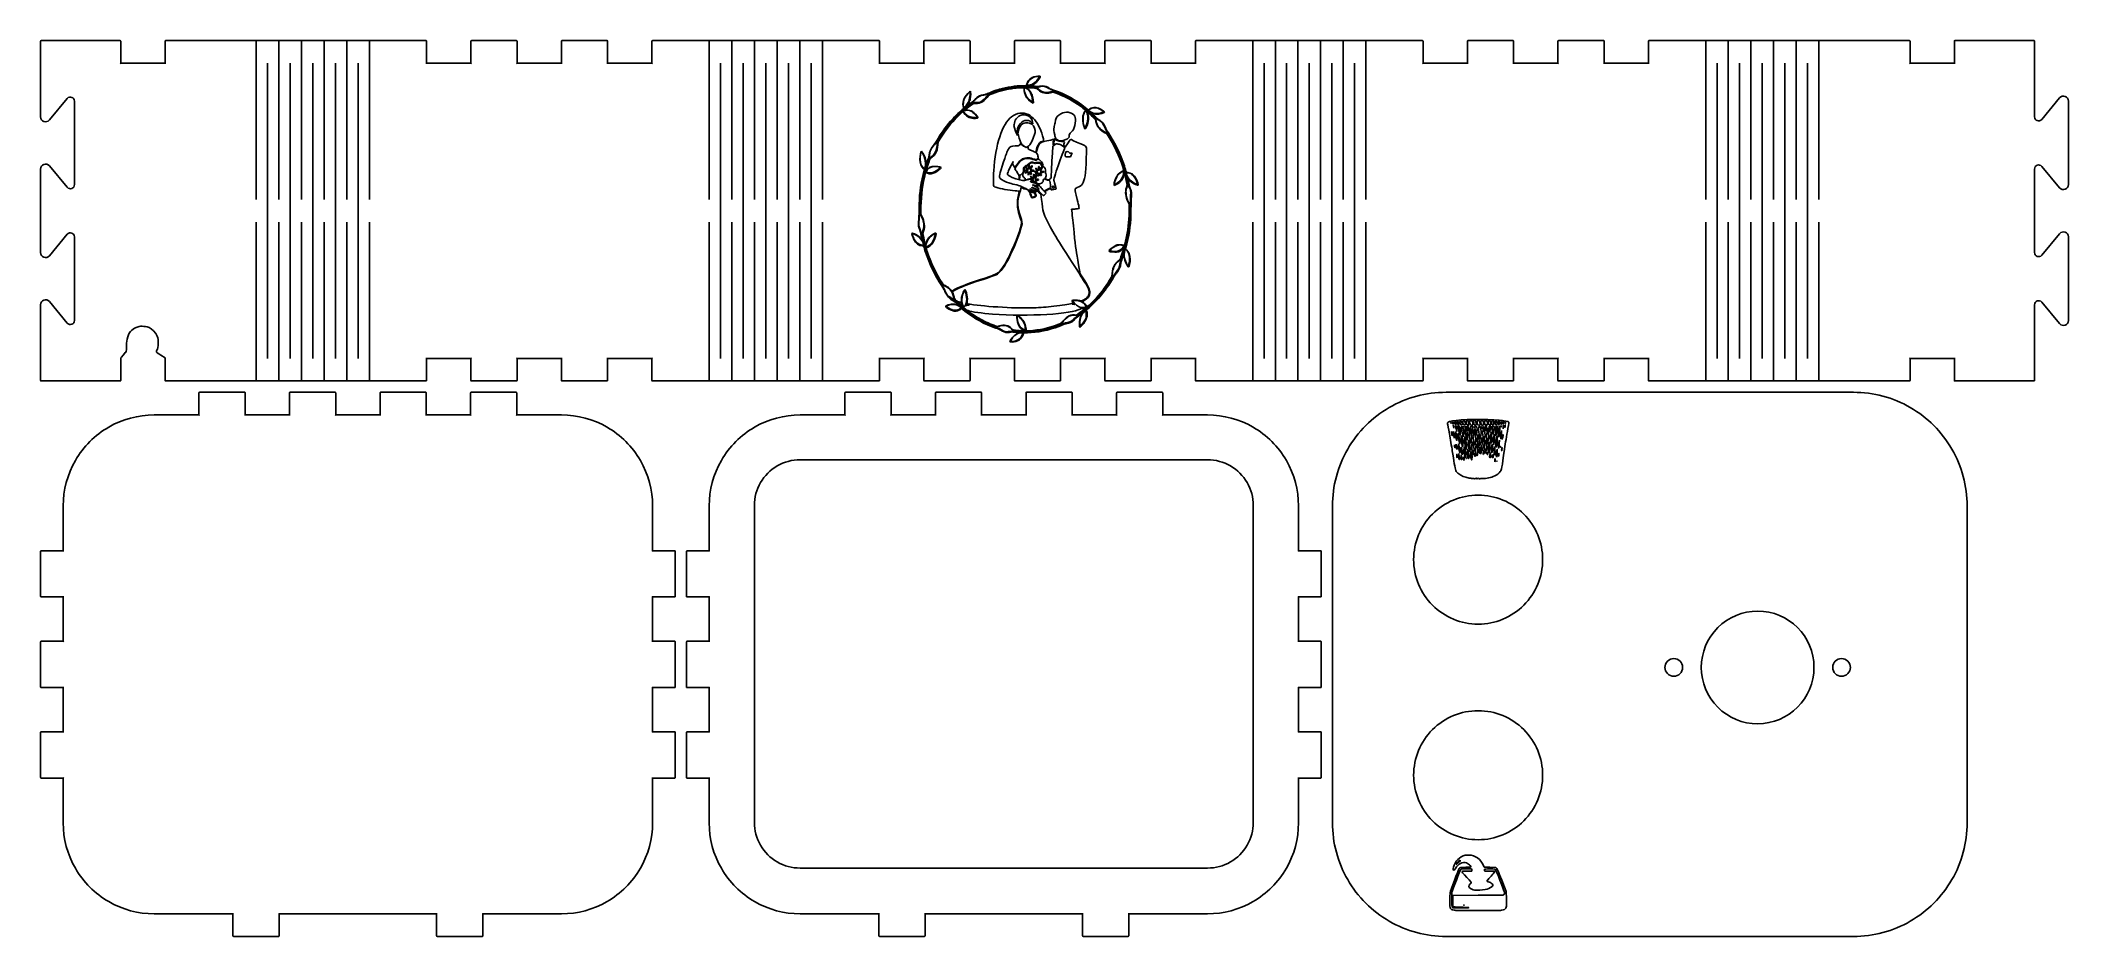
# Model space of a CAD drawing. Extents: x 1 to 449, y -9756 to -9558.
import ezdxf

# ---------------------------------------------------------------- set-up
doc = ezdxf.new("R2010")
doc.units = 0
doc.layers.get('0').update_dxf_attribs({"linetype": 'CONTINUOUS'})

msp = doc.modelspace()

# ---------------------------------------------------------------- linework, layer by layer
at = {"color": 7}
for p, q in [((1.25, -9558.1602), (1.25, -9563.1602)), ((18.851563, -9558.0586), (1.351563, -9558.0586)), ((18.953125, -9563.1602), (18.953125, -9558.1602)), ((28.75, -9558.1602), (28.75, -9563.1602)), ((46.351563, -9558.0586), (28.851563, -9558.0586)), ((76.421875, -9558.0586), (46.351563, -9558.0586)), ((48.886721, -9593.148), (48.886721, -9558.0504)), ((53.886721, -9593.148), (53.886721, -9558.0504)), ((58.886721, -9593.148), (58.886721, -9558.0504)), ((63.886721, -9593.148), (63.886721, -9558.0504)), ((68.886721, -9593.148), (68.886721, -9558.0504)), ((73.886721, -9593.148), (73.886721, -9558.0504)), ((86.421875, -9558.0586), (76.421875, -9558.0586)), ((86.523438, -9563.1602), (86.523438, -9558.1602)), ((96.320313, -9558.1602), (96.320313, -9563.1602)), ((106.42187, -9558.0586), (96.421875, -9558.0586)), ((106.52344, -9563.1602), (106.52344, -9558.1602)), ((116.32031, -9558.1602), (116.32031, -9563.1602)), ((126.42187, -9558.0586), (116.42187, -9558.0586)), ((126.52344, -9563.1602), (126.52344, -9558.1602)), ((136.32031, -9558.1602), (136.32031, -9563.1602)), ((146.42187, -9558.0586), (136.42187, -9558.0586)), ((176.49218, -9558.0586), (146.42187, -9558.0586)), ((148.95703, -9593.1484), (148.95703, -9558.0508)), ((153.95703, -9593.1484), (153.95703, -9558.0508)), ((158.95703, -9593.1484), (158.95703, -9558.0508)), ((163.95703, -9593.1484), (163.95703, -9558.0508)), ((168.95703, -9593.1484), (168.95703, -9558.0508)), ((173.95703, -9593.1484), (173.95703, -9558.0508)), ((186.49218, -9558.0586), (176.49218, -9558.0586)), ((186.59375, -9563.1602), (186.59375, -9558.1602)), ((196.39062, -9558.1602), (196.39062, -9563.1602)), ((206.49218, -9558.0586), (196.49218, -9558.0586)), ((206.59375, -9563.1602), (206.59375, -9558.1602)), ((216.39062, -9558.1602), (216.39062, -9563.1602)), ((226.49218, -9558.0586), (216.49218, -9558.0586)), ((226.59375, -9563.1602), (226.59375, -9558.1602)), ((236.39062, -9558.1602), (236.39062, -9563.1602)), ((246.49218, -9558.0586), (236.49218, -9558.0586)), ((246.59375, -9563.1602), (246.59375, -9558.1602)), ((256.39062, -9558.1602), (256.39062, -9563.1602)), ((266.49218, -9558.0586), (256.49218, -9558.0586)), ((296.5625, -9558.0586), (266.49218, -9558.0586)), ((269.02734, -9593.1484), (269.02734, -9558.0508)), ((274.02734, -9593.1484), (274.02734, -9558.0508)), ((279.02734, -9593.1484), (279.02734, -9558.0508)), ((284.02734, -9593.1484), (284.02734, -9558.0508)), ((289.02734, -9593.1484), (289.02734, -9558.0508)), ((294.02734, -9593.1484), (294.02734, -9558.0508)), ((306.5625, -9558.0586), (296.5625, -9558.0586)), ((306.66406, -9563.1602), (306.66406, -9558.1602)), ((316.46093, -9558.1602), (316.46093, -9563.1602)), ((326.5625, -9558.0586), (316.5625, -9558.0586)), ((326.66406, -9563.1602), (326.66406, -9558.1602)), ((336.46093, -9558.1602), (336.46093, -9563.1602)), ((346.5625, -9558.0586), (336.5625, -9558.0586)), ((346.66406, -9563.1602), (346.66406, -9558.1602)), ((356.46093, -9558.1602), (356.46093, -9563.1602)), ((366.5625, -9558.0586), (356.5625, -9558.0586)), ((396.63281, -9558.0586), (366.5625, -9558.0586)), ((369.09765, -9593.1484), (369.09765, -9558.0508)), ((374.09765, -9593.1484), (374.09765, -9558.0508)), ((379.09765, -9593.1484), (379.09765, -9558.0508)), ((384.09765, -9593.1484), (384.09765, -9558.0508)), ((389.09765, -9593.1484), (389.09765, -9558.0508)), ((394.09765, -9593.1484), (394.09765, -9558.0508)), ((414.13281, -9558.0586), (396.63281, -9558.0586)), ((414.23437, -9563.1602), (414.23437, -9558.1602)), ((424.03125, -9558.1602), (424.03125, -9563.1602)), ((441.63281, -9558.0586), (424.13281, -9558.0586)), ((441.63281, -9558.0586), (441.63281, -9558.0586)), ((441.73437, -9563.1602), (441.73437, -9558.1602)), ((1.25, -9563.1602), (1.25, -9574.8828)), ((28.851563, -9563.0586), (18.851563, -9563.0586)), ((51.386721, -9563.0504), (51.386721, -9628.2496)), ((56.386721, -9563.0504), (56.386721, -9628.2496)), ((61.386721, -9563.0504), (61.386721, -9628.2496)), ((66.386721, -9563.0504), (66.386721, -9628.2496)), ((71.386721, -9563.0504), (71.386721, -9628.2496)), ((96.421875, -9563.0586), (86.421875, -9563.0586)), ((116.42187, -9563.0586), (106.42187, -9563.0586)), ((136.42187, -9563.0586), (126.42187, -9563.0586)), ((151.45703, -9563.0508), (151.45703, -9628.25)), ((156.45703, -9563.0508), (156.45703, -9628.25)), ((161.45703, -9563.0508), (161.45703, -9628.25)), ((166.45703, -9563.0508), (166.45703, -9628.25)), ((171.45703, -9563.0508), (171.45703, -9628.25)), ((196.49218, -9563.0586), (186.49218, -9563.0586)), ((216.49218, -9563.0586), (206.49218, -9563.0586)), ((236.49218, -9563.0586), (226.49218, -9563.0586)), ((256.49218, -9563.0586), (246.49218, -9563.0586)), ((271.52734, -9563.0508), (271.52734, -9628.25)), ((276.52734, -9563.0508), (276.52734, -9628.25)), ((281.52734, -9563.0508), (281.52734, -9628.25)), ((286.52734, -9563.0508), (286.52734, -9628.25)), ((291.52734, -9563.0508), (291.52734, -9628.25)), ((316.5625, -9563.0586), (306.5625, -9563.0586)), ((336.5625, -9563.0586), (326.5625, -9563.0586)), ((356.5625, -9563.0586), (346.5625, -9563.0586)), ((371.59765, -9563.0508), (371.59765, -9628.25)), ((376.59765, -9563.0508), (376.59765, -9628.25)), ((381.59765, -9563.0508), (381.59765, -9628.25)), ((386.59765, -9563.0508), (386.59765, -9628.25)), ((391.59765, -9563.0508), (391.59765, -9628.25)), ((424.13281, -9563.0586), (414.13281, -9563.0586)), ((441.73437, -9574.8828), (441.73437, -9563.1602)), ((3.191407, -9575.5898), (7.160157, -9570.8594)), ((8.75, -9571.4375), (8.75, -9589.8789)), ((447.29297, -9570.7305), (443.32422, -9575.4609)), ((449.23437, -9589.8789), (449.23437, -9571.4375)), ((1.25, -9586.4336), (1.25, -9604.875)), ((7.160157, -9590.457), (3.191407, -9585.7266)), ((441.73437, -9604.875), (441.73437, -9586.4336)), ((443.32422, -9585.8555), (447.29297, -9590.5859)), ((48.886721, -9633.2496), (48.886721, -9598.148)), ((53.886721, -9633.2496), (53.886721, -9598.148)), ((58.886721, -9633.2496), (58.886721, -9598.148)), ((63.886721, -9633.2496), (63.886721, -9598.148)), ((68.886721, -9633.2496), (68.886721, -9598.148)), ((73.886721, -9633.2496), (73.886721, -9598.148)), ((148.95703, -9633.25), (148.95703, -9598.1484)), ((153.95703, -9633.25), (153.95703, -9598.1484)), ((158.95703, -9633.25), (158.95703, -9598.1484)), ((163.95703, -9633.25), (163.95703, -9598.1484)), ((168.95703, -9633.25), (168.95703, -9598.1484)), ((173.95703, -9633.25), (173.95703, -9598.1484)), ((269.02734, -9633.25), (269.02734, -9598.1484)), ((274.02734, -9633.25), (274.02734, -9598.1484)), ((279.02734, -9633.25), (279.02734, -9598.1484)), ((284.02734, -9633.25), (284.02734, -9598.1484)), ((289.02734, -9633.25), (289.02734, -9598.1484)), ((294.02734, -9633.25), (294.02734, -9598.1484)), ((369.09765, -9633.25), (369.09765, -9598.1484)), ((374.09765, -9633.25), (374.09765, -9598.1484)), ((379.09765, -9633.25), (379.09765, -9598.1484)), ((384.09765, -9633.25), (384.09765, -9598.1484)), ((389.09765, -9633.25), (389.09765, -9598.1484)), ((394.09765, -9633.25), (394.09765, -9598.1484)), ((3.191407, -9605.582), (7.160157, -9600.8516)), ((8.75, -9601.4297), (8.75, -9619.8711)), ((447.29297, -9600.7227), (443.32422, -9605.4531)), ((449.23437, -9619.8711), (449.23437, -9601.4297)), ((1.25, -9616.4258), (1.25, -9628.1484)), ((7.160157, -9620.4492), (3.191407, -9615.7188)), ((441.73437, -9628.1484), (441.73437, -9616.4258)), ((443.32422, -9615.8477), (447.29297, -9620.5781)), ((1.25, -9628.1484), (1.250001, -9633.1484)), ((18.953125, -9633.1484), (18.953125, -9628.1484)), ((27.809384, -9627.5657), (28.750003, -9628.148)), ((28.750003, -9628.148), (28.750003, -9633.148)), ((86.421875, -9628.25), (96.421875, -9628.25)), ((86.523438, -9633.1484), (86.523438, -9628.1484)), ((96.320313, -9628.1484), (96.320313, -9633.1484)), ((106.42187, -9628.25), (116.42187, -9628.25)), ((106.52344, -9633.1484), (106.52344, -9628.1484)), ((116.32031, -9628.1484), (116.32031, -9633.1484)), ((126.42187, -9628.25), (136.42187, -9628.25)), ((126.52344, -9633.1484), (126.52344, -9628.1484)), ((136.32031, -9628.1484), (136.32031, -9633.1484)), ((186.49218, -9628.25), (196.49218, -9628.25)), ((186.59375, -9633.1484), (186.59375, -9628.1484)), ((196.39062, -9628.1484), (196.39062, -9633.1484)), ((206.49218, -9628.25), (216.49218, -9628.25)), ((206.59375, -9633.1484), (206.59375, -9628.1484)), ((216.39062, -9628.1484), (216.39062, -9633.1484)), ((226.49218, -9628.25), (236.49218, -9628.25)), ((226.59375, -9633.1484), (226.59375, -9628.1484)), ((236.39062, -9628.1484), (236.39062, -9633.1484)), ((246.49218, -9628.25), (256.49218, -9628.25)), ((246.59375, -9633.1484), (246.59375, -9628.1484)), ((256.39062, -9628.1484), (256.39062, -9633.1484)), ((306.5625, -9628.25), (316.5625, -9628.25)), ((306.66406, -9633.1484), (306.66406, -9628.1484)), ((316.46093, -9628.1484), (316.46093, -9633.1484)), ((326.5625, -9628.25), (336.5625, -9628.25)), ((326.66406, -9633.1484), (326.66406, -9628.1484)), ((336.46093, -9628.1484), (336.46093, -9633.1484)), ((346.5625, -9628.25), (356.5625, -9628.25)), ((346.66406, -9633.1484), (346.66406, -9628.1484)), ((356.46093, -9628.1484), (356.46093, -9633.1484)), ((414.13281, -9628.25), (424.13281, -9628.25)), ((414.23437, -9633.1484), (414.23437, -9628.1484)), ((424.03125, -9628.1484), (424.03125, -9633.1484)), ((441.73437, -9633.1484), (441.73437, -9628.1484)), ((1.351563, -9633.25), (18.851563, -9633.25)), ((1.351563, -9633.25), (1.351563, -9633.25)), ((28.851565, -9633.2496), (46.351565, -9633.2496)), ((36.25, -9635.8555), (36.25, -9640.8555)), ((46.351562, -9635.7539), (36.351562, -9635.7539)), ((46.351563, -9633.25), (76.421875, -9633.25)), ((46.453125, -9640.8555), (46.453125, -9635.8555)), ((56.25, -9635.8555), (56.25, -9640.8555)), ((66.351562, -9635.7539), (56.351562, -9635.7539)), ((66.453125, -9640.8555), (66.453125, -9635.8555)), ((76.25, -9635.8555), (76.25, -9640.8555)), ((86.351562, -9635.7539), (76.351562, -9635.7539)), ((76.421875, -9633.25), (86.421875, -9633.25)), ((86.453125, -9640.8555), (86.453125, -9635.8555)), ((96.25, -9635.8555), (96.25, -9640.8555)), ((106.35156, -9635.7539), (96.351562, -9635.7539)), ((96.421875, -9633.25), (106.42187, -9633.25)), ((106.45313, -9640.8555), (106.45313, -9635.8555)), ((116.42187, -9633.25), (126.42187, -9633.25)), ((136.42187, -9633.25), (146.42187, -9633.25)), ((146.42187, -9633.25), (176.49218, -9633.25)), ((176.49218, -9633.25), (186.49218, -9633.25)), ((178.94922, -9635.8555), (178.94922, -9640.8555)), ((189.05078, -9635.7539), (179.05078, -9635.7539)), ((189.15234, -9640.8555), (189.15234, -9635.8555)), ((196.49218, -9633.25), (206.49218, -9633.25)), ((198.94922, -9635.8555), (198.94922, -9640.8555)), ((209.05078, -9635.7539), (199.05078, -9635.7539)), ((209.15234, -9640.8555), (209.15234, -9635.8555)), ((216.49218, -9633.25), (226.49218, -9633.25)), ((218.94922, -9635.8555), (218.94922, -9640.8555)), ((229.05078, -9635.7539), (219.05078, -9635.7539)), ((229.15234, -9640.8555), (229.15234, -9635.8555)), ((236.49218, -9633.25), (246.49218, -9633.25)), ((238.94922, -9635.8555), (238.94922, -9640.8555)), ((249.05078, -9635.7539), (239.05078, -9635.7539)), ((249.15234, -9640.8555), (249.15234, -9635.8555)), ((256.49218, -9633.25), (266.49218, -9633.25)), ((266.49218, -9633.25), (296.5625, -9633.25)), ((296.5625, -9633.25), (306.5625, -9633.25)), ((401.75, -9635.7461), (311.75, -9635.7461)), ((316.5625, -9633.25), (326.5625, -9633.25)), ((336.5625, -9633.25), (346.5625, -9633.25)), ((356.5625, -9633.25), (366.5625, -9633.25)), ((366.5625, -9633.25), (396.63281, -9633.25)), ((396.63281, -9633.25), (414.13281, -9633.25)), ((424.13281, -9633.25), (441.63281, -9633.25)), ((36.351562, -9640.7539), (26.351562, -9640.7539)), ((56.351562, -9640.7539), (46.351562, -9640.7539)), ((76.351562, -9640.7539), (66.351562, -9640.7539)), ((96.351562, -9640.7539), (86.351562, -9640.7539)), ((116.35156, -9640.7539), (106.35156, -9640.7539)), ((179.05078, -9640.7539), (169.05078, -9640.7539)), ((199.05078, -9640.7539), (189.05078, -9640.7539)), ((219.05078, -9640.7539), (209.05078, -9640.7539)), ((239.05078, -9640.7539), (229.05078, -9640.7539)), ((259.05078, -9640.7539), (249.05078, -9640.7539)), ((259.05078, -9650.6563), (169.05078, -9650.6563)), ((6.253906, -9660.8516), (6.253906, -9670.8516)), ((136.44922, -9670.8516), (136.44922, -9660.8516)), ((148.95312, -9660.8516), (148.95312, -9670.8516)), ((158.95312, -9660.7539), (158.95312, -9730.7539)), ((269.14844, -9730.7539), (269.14844, -9660.7539)), ((279.14844, -9670.8516), (279.14844, -9660.8516)), ((286.64844, -9660.8477), (286.64844, -9730.8477)), ((426.85156, -9730.8477), (426.85156, -9660.8477)), ((1.253906, -9670.8516), (1.253906, -9680.8516)), ((6.355469, -9670.75), (1.355469, -9670.75)), ((141.34766, -9670.75), (136.34766, -9670.75)), ((141.44922, -9680.8516), (141.44922, -9670.8516)), ((143.95312, -9670.8516), (143.95312, -9680.8516)), ((149.05469, -9670.75), (144.05469, -9670.75)), ((284.04687, -9670.75), (279.04687, -9670.75)), ((284.14844, -9680.8516), (284.14844, -9670.8516)), ((333.08148, -9672.71), (333.08148, -9672.71)), ((6.253906, -9680.8516), (6.253906, -9690.8516)), ((136.44922, -9690.8516), (136.44922, -9680.8516)), ((148.95312, -9680.8516), (148.95312, -9690.8516)), ((279.14844, -9690.8516), (279.14844, -9680.8516)), ((1.355469, -9680.9531), (6.355469, -9680.9531)), ((136.34766, -9680.9531), (141.34766, -9680.9531)), ((144.05469, -9680.9531), (149.05469, -9680.9531)), ((279.04687, -9680.9531), (284.04687, -9680.9531)), ((1.253906, -9690.8516), (1.253906, -9700.8516)), ((6.355469, -9690.75), (1.355469, -9690.75)), ((141.34766, -9690.75), (136.34766, -9690.75)), ((141.44922, -9700.8516), (141.44922, -9690.8516)), ((143.95312, -9690.8516), (143.95312, -9700.8516)), ((149.05469, -9690.75), (144.05469, -9690.75)), ((284.04687, -9690.75), (279.04687, -9690.75)), ((284.14844, -9700.8516), (284.14844, -9690.8516)), ((363.99619, -9696.5235), (363.99619, -9696.5235)), ((393.02433, -9696.5235), (393.02433, -9696.5235)), ((401.05262, -9696.5235), (401.05262, -9696.5235)), ((1.355469, -9700.9531), (6.355469, -9700.9531)), ((6.253906, -9700.8516), (6.253906, -9710.8516)), ((136.34766, -9700.9531), (141.34766, -9700.9531)), ((136.44922, -9710.8516), (136.44922, -9700.8516)), ((144.05469, -9700.9531), (149.05469, -9700.9531)), ((148.95312, -9700.8516), (148.95312, -9710.8516)), ((279.04687, -9700.9531), (284.04687, -9700.9531)), ((279.14844, -9710.8516), (279.14844, -9700.8516)), ((1.253906, -9710.8516), (1.253906, -9720.8516)), ((6.355469, -9710.75), (1.355469, -9710.75)), ((141.34766, -9710.75), (136.34766, -9710.75)), ((141.44922, -9720.8516), (141.44922, -9710.8516)), ((143.95312, -9710.8516), (143.95312, -9720.8516)), ((149.05469, -9710.75), (144.05469, -9710.75)), ((284.04687, -9710.75), (279.04687, -9710.75)), ((284.14844, -9720.8516), (284.14844, -9710.8516)), ((1.355469, -9720.9531), (6.355469, -9720.9531)), ((6.253906, -9720.8516), (6.253906, -9730.8516)), ((136.34766, -9720.9531), (141.34766, -9720.9531)), ((136.44922, -9730.8516), (136.44922, -9720.8516)), ((144.05469, -9720.9531), (149.05469, -9720.9531)), ((148.95312, -9720.8516), (148.95312, -9730.8516)), ((279.04687, -9720.9531), (284.04687, -9720.9531)), ((279.14844, -9730.8516), (279.14844, -9720.8516)), ((333.08148, -9720.3379), (333.08148, -9720.3379)), ((169.05078, -9740.8516), (259.05078, -9740.8516)), ((26.351562, -9750.9492), (43.851562, -9750.9492)), ((43.75, -9750.8477), (43.75, -9755.8477)), ((53.851562, -9750.9492), (71.351562, -9750.9492)), ((53.953125, -9755.8477), (53.953125, -9750.8477)), ((71.351562, -9750.9492), (88.851562, -9750.9492)), ((88.75, -9750.8477), (88.75, -9755.8477)), ((98.851562, -9750.9492), (116.35156, -9750.9492)), ((98.953125, -9755.8477), (98.953125, -9750.8477)), ((169.05078, -9750.9492), (186.55078, -9750.9492)), ((186.44922, -9750.8477), (186.44922, -9755.8477)), ((196.55078, -9750.9492), (214.05078, -9750.9492)), ((196.65234, -9755.8477), (196.65234, -9750.8477)), ((214.05078, -9750.9492), (231.55078, -9750.9492)), ((231.44922, -9750.8477), (231.44922, -9755.8477)), ((241.55078, -9750.9492), (259.05078, -9750.9492)), ((241.65234, -9755.8477), (241.65234, -9750.8477)), ((43.851562, -9755.9492), (53.851562, -9755.9492)), ((88.851562, -9755.9492), (98.851562, -9755.9492)), ((186.55078, -9755.9492), (196.55078, -9755.9492)), ((231.55078, -9755.9492), (241.55078, -9755.9492)), ((311.75, -9755.9492), (356.75, -9755.9492)), ((356.75, -9755.9492), (401.75, -9755.9492))]:
    msp.add_line(p, q, dxfattribs=at)
at = {"color": 5}
for p, q in [((218.16172, -9568.0313), (218.99781, -9568.0313)), ((218.99781, -9568.0313), (219.11806, -9567.6475)), ((220.22249, -9567.7492), (220.22249, -9567.7496)), ((220.71158, -9568.3741), (221.3943, -9568.4481)), ((221.3943, -9568.4481), (221.71567, -9568.7781)), ((205.71075, -9572.4213), (205.71076, -9572.4213)), ((206.87837, -9572.0579), (207.352, -9571.743)), ((207.352, -9571.743), (207.99377, -9571.7426)), ((220.05761, -9571.6206), (220.05755, -9571.6206)), ((224.96323, -9569.4324), (224.38768, -9569.5766)), ((225.59065, -9569.6616), (224.96323, -9569.4324)), ((232.02195, -9572.8136), (232.74502, -9573.3953)), ((232.74502, -9573.3953), (232.89188, -9573.2573)), ((205.00334, -9573.6996), (203.87268, -9574.8277)), ((205.13782, -9573.9252), (205.00334, -9573.6996)), ((208.20105, -9574.9594), (208.20105, -9574.9596)), ((220.30012, -9576.2376), (220.44465, -9576.4222)), ((220.44465, -9576.4222), (220.40775, -9576.1045)), ((231.81253, -9577.0417), (231.95274, -9577.4164)), ((231.95274, -9577.4164), (232.1059, -9577.115)), ((232.86107, -9574.1114), (232.41759, -9573.7152)), ((232.41759, -9573.7152), (232.58116, -9574.1202)), ((235.70435, -9573.9665), (236.16533, -9573.8072)), ((235.70435, -9573.9665), (235.70435, -9573.9665)), ((236.16533, -9573.8072), (235.90491, -9573.5914)), ((199.53054, -9580.454), (199.49304, -9581.083)), ((200.05374, -9579.6187), (199.53054, -9580.454)), ((217.02105, -9578.7792), (217.02108, -9578.7793)), ((219.3837, -9581.4804), (219.3837, -9581.4804)), ((221.18437, -9582.8393), (221.39728, -9582.1389)), ((225.46973, -9579.6714), (225.24225, -9579.8388)), ((225.68777, -9579.8628), (225.46973, -9579.6714)), ((226.95087, -9583.2066), (227.51991, -9581.7859)), ((227.51991, -9581.7859), (227.31004, -9581.5442)), ((227.45155, -9581.4351), (227.61467, -9581.6087)), ((227.61467, -9581.6087), (228.22717, -9580.6649)), ((196.24787, -9587.6298), (196.52069, -9586.5359)), ((196.52069, -9586.5359), (196.31056, -9586.3714)), ((196.97156, -9585.228), (196.97148, -9585.228)), ((216.77264, -9585.8788), (216.48609, -9586.36)), ((216.48609, -9586.36), (216.63481, -9586.6058)), ((219.04812, -9586.987), (219.33225, -9586.8167)), ((219.33225, -9586.8167), (219.05359, -9586.8167)), ((219.20003, -9586.2291), (219.49933, -9586.5428)), ((219.3656, -9586.709), (219.36562, -9586.7091)), ((219.49933, -9586.5428), (219.49933, -9586.151)), ((220.07772, -9586.2683), (219.85384, -9586.601)), ((219.85384, -9586.601), (220.22095, -9586.639)), ((221.34467, -9583.0298), (221.18437, -9582.8393)), ((221.40618, -9586.4917), (221.70548, -9586.8054)), ((221.70548, -9586.8054), (221.70548, -9586.4136)), ((222.28389, -9586.5307), (222.06001, -9586.8634)), ((222.06001, -9586.8634), (222.42712, -9586.9014)), ((228.21544, -9583.7289), (228.75847, -9583.7099)), ((228.75847, -9583.7099), (228.9408, -9583.375)), ((196.76866, -9587.2414), (196.69486, -9587.5152)), ((197.15326, -9587.3721), (196.76866, -9587.2414)), ((198.73985, -9587.0556), (198.73985, -9587.0556)), ((217.56057, -9587.7626), (217.79606, -9587.6776)), ((217.56057, -9588.2596), (217.56057, -9587.7626)), ((217.56067, -9588.2598), (217.56057, -9588.2596)), ((219.34854, -9586.9503), (219.12079, -9587.1503)), ((219.39384, -9587.3508), (219.34854, -9586.9503)), ((219.59965, -9586.9825), (219.57955, -9587.367)), ((219.74911, -9587.2622), (219.59965, -9586.9825)), ((219.98489, -9588.6201), (220.38231, -9588.6201)), ((220.38231, -9588.6201), (220.17482, -9588.3838)), ((220.26972, -9588.2319), (220.56901, -9588.5455)), ((220.43524, -9589.2197), (220.43528, -9589.2198)), ((220.56901, -9588.5455), (220.56901, -9588.1537)), ((220.63589, -9591.2661), (220.63584, -9591.266)), ((220.80624, -9589.2309), (220.80619, -9589.2308)), ((221.14741, -9588.2709), (220.92354, -9588.6035)), ((220.92354, -9588.6035), (221.29065, -9588.6415)), ((221.00752, -9590.8524), (221.00747, -9590.8604)), ((221.53838, -9587.0866), (221.23753, -9587.0766)), ((221.25425, -9587.2569), (221.53838, -9587.0866)), ((221.55467, -9587.2202), (221.32692, -9587.4202)), ((221.59997, -9587.6208), (221.55467, -9587.2202)), ((221.6, -9587.6132), (221.59997, -9587.6208)), ((221.80582, -9587.245), (221.78572, -9587.6294)), ((221.95528, -9587.5246), (221.80582, -9587.245)), ((222.34142, -9589.5743), (222.34136, -9589.5768)), ((223.52538, -9591.1357), (223.52536, -9591.1351)), ((224.16237, -9590.7971), (224.4465, -9590.6209)), ((224.4465, -9590.6209), (224.4465, -9590.7879)), ((224.78385, -9590.5983), (224.78385, -9590.5989)), ((239.78593, -9588.9469), (239.78597, -9588.9469)), ((241.3074, -9589.9724), (241.0997, -9588.9804)), ((241.13337, -9590.499), (241.3074, -9589.9724)), ((241.37892, -9589.9756), (241.19472, -9590.53)), ((241.19702, -9589.0848), (241.37892, -9589.9756)), ((195.72183, -9594.7527), (195.67843, -9596.368)), ((220.81491, -9592.4952), (221.09426, -9592.3756)), ((220.81491, -9592.4952), (220.81491, -9592.4952)), ((221.09426, -9592.3756), (220.97232, -9592.0544)), ((222.24858, -9592.0011), (221.87678, -9591.6551)), ((222.37738, -9593.1368), (222.24858, -9592.0011)), ((223.1233, -9592.052), (223.12332, -9592.0523)), ((229.52493, -9595.2791), (229.02098, -9595.3201)), ((229.02098, -9595.3201), (229.10868, -9596.1347)), ((230.67547, -9595.1631), (230.35217, -9595.2011)), ((230.62797, -9594.754), (230.67547, -9595.1631)), ((241.76157, -9594.2106), (241.49852, -9593.705)), ((241.61361, -9593.7603), (241.84389, -9594.1385)), ((241.76126, -9595.1442), (241.76157, -9594.2106)), ((241.84389, -9594.1385), (241.80619, -9595.7765)), ((195.67843, -9596.368), (195.952, -9596.8938)), ((195.98389, -9600.5192), (196.15182, -9600.1034)), ((196.32766, -9600.12), (196.15363, -9600.6466)), ((196.13718, -9601.2732), (195.98389, -9600.5192)), ((196.15363, -9600.6466), (196.36133, -9601.6386)), ((196.23983, -9602.8899), (196.23953, -9602.8907)), ((197.92464, -9602.979), (197.92464, -9602.979)), ((237.76364, -9604.0974), (237.3279, -9604.5102)), ((237.3279, -9604.5102), (238.00127, -9604.5962)), ((240.9087, -9604.1225), (240.79678, -9604.4453)), ((241.14047, -9604.345), (240.9087, -9604.1225)), ((241.21303, -9602.9872), (240.9402, -9604.0812)), ((240.9402, -9604.0812), (241.15034, -9604.2456)), ((230.56477, -9607.591), (230.92975, -9609.6086)), ((240.54021, -9605.3296), (240.21675, -9606.1853)), ((240.58611, -9605.7842), (240.54021, -9605.3296)), ((241.69097, -9607.4422), (241.69095, -9607.4422)), ((200.58473, -9612.0176), (200.0579, -9611.1674)), ((201.12346, -9612.2979), (200.58473, -9612.0176)), ((230.92975, -9609.6086), (231.4879, -9610.4657)), ((237.40724, -9610.9997), (237.93043, -9610.1644)), ((237.93043, -9610.1644), (237.96793, -9609.5354)), ((202.68538, -9615.2304), (202.68533, -9615.2302)), ((202.94093, -9614.9968), (202.90023, -9614.5988)), ((203.9103, -9615.9495), (202.94093, -9614.9968)), ((203.95585, -9616.5074), (203.5213, -9616.0666)), ((203.68843, -9616.3915), (203.95585, -9616.5074)), ((204.09149, -9617.4473), (204.09152, -9617.4473)), ((204.71587, -9617.2218), (204.56902, -9617.3598)), ((205.43894, -9617.8035), (204.71587, -9617.2218)), ((205.55448, -9616.4738), (205.55448, -9616.4738)), ((206.1525, -9617.705), (205.96152, -9617.637)), ((205.96152, -9617.637), (206.16207, -9617.8068)), ((206.42943, -9616.3897), (206.13413, -9616.3427)), ((206.22888, -9616.4707), (206.42943, -9616.3897)), ((206.22888, -9616.4705), (206.22888, -9616.4707)), ((221.73898, -9617.0361), (221.73892, -9617.0349)), ((229.36115, -9615.4787), (229.09463, -9615.5377)), ((229.09463, -9615.5377), (229.63187, -9616.0829)), ((229.34311, -9616.2223), (229.15968, -9616.2583)), ((229.15968, -9616.2583), (229.32682, -9616.3063)), ((229.60199, -9616.2773), (229.60199, -9616.2763)), ((232.03654, -9616.9392), (232.03654, -9616.9389)), ((234.04558, -9615.3492), (234.04554, -9615.3462)), ((212.49307, -9621.2532), (211.65564, -9620.9448)), ((211.87038, -9620.9554), (212.49779, -9621.1846)), ((213.07095, -9621.1083), (212.49307, -9621.2532)), ((212.49779, -9621.1846), (213.07335, -9621.0404)), ((216.92544, -9619.2419), (216.89504, -9618.7405)), ((216.89504, -9618.7405), (216.98444, -9619.3422)), ((217.49363, -9622.2042), (217.49372, -9622.204)), ((218.29602, -9622.1695), (218.66371, -9622.1805)), ((218.46287, -9622.5851), (218.34262, -9622.969)), ((218.66371, -9622.1805), (218.38501, -9622.054)), ((219.29895, -9622.5851), (218.46287, -9622.5851)), ((218.94868, -9621.9935), (218.91918, -9622.1949)), ((218.91918, -9622.1949), (219.62712, -9622.1509)), ((230.8116, -9620.7106), (230.8308, -9621.2272)), ((230.8308, -9621.2272), (231.29217, -9620.7192)), ((215.35417, -9624.5844), (215.3544, -9624.5852)), ((215.56691, -9624.3158), (215.41354, -9624.5887)), ((215.41354, -9624.5887), (215.73495, -9624.5517)), ((216.39062, -9624.444), (216.39062, -9624.4439))]:
    msp.add_line(p, q, dxfattribs=at)
at = {"color": 1}
for p, q in [((312.8657, -9642.454), (312.8656, -9642.4526)), ((313.12716, -9645.0609), (313.12717, -9645.0609)), ((313.37133, -9643.3656), (313.43933, -9643.6753)), ((313.39181, -9642.5686), (313.39171, -9642.5686)), ((313.41663, -9643.0521), (313.41673, -9643.0521)), ((313.43933, -9643.6753), (313.45513, -9643.3872)), ((313.96809, -9644.9366), (313.83522, -9644.4408)), ((313.83522, -9644.4408), (313.85262, -9644.9818)), ((313.97627, -9643.8533), (314.12127, -9644.4388)), ((313.985, -9642.7639), (313.9851, -9642.7638)), ((314.08317, -9643.2096), (314.08316, -9643.2116)), ((314.12127, -9644.4388), (314.13607, -9643.8848)), ((314.43598, -9644.8014), (314.42098, -9645.2386)), ((314.635, -9645.6639), (314.43598, -9644.8014)), ((314.61829, -9642.8286), (314.61829, -9642.8288)), ((314.79983, -9643.5622), (314.79972, -9643.5622)), ((315.13566, -9642.1222), (314.92436, -9642.1222)), ((315.21856, -9642.435), (315.13566, -9642.1222)), ((315.30145, -9642.8408), (315.30146, -9642.8406)), ((315.6329, -9644.9144), (315.63292, -9644.9144)), ((315.70426, -9643.2834), (315.70446, -9643.2834)), ((316.0358, -9642.8407), (316.0358, -9642.8406)), ((316.22893, -9642.5151), (316.31543, -9642.9287)), ((316.31543, -9642.9287), (316.57392, -9642.9287)), ((316.57392, -9642.9287), (316.8324, -9642.9287)), ((316.67013, -9643.5622), (316.67013, -9643.5622)), ((316.8324, -9642.9287), (316.79527, -9642.6966)), ((317.61437, -9643.976), (317.61444, -9643.9789)), ((317.67258, -9642.9531), (317.67263, -9642.9526)), ((318.30257, -9646.0182), (318.11334, -9645.0642)), ((318.44863, -9642.93), (318.44863, -9642.9336)), ((318.52842, -9644.5972), (318.52848, -9644.5978)), ((319.32219, -9643.292), (319.15473, -9643.292)), ((319.24364, -9642.9526), (319.24362, -9642.9526)), ((319.41899, -9643.9548), (319.32219, -9643.292)), ((319.72152, -9643.4837), (319.72152, -9643.4837)), ((319.90678, -9644.0045), (319.79061, -9644.6877)), ((319.79061, -9644.6877), (319.91257, -9645.5551)), ((320.04354, -9642.9437), (320.04354, -9642.9406)), ((320.50699, -9642.0285), (320.2185, -9642.0285)), ((320.2185, -9642.0285), (320.2543, -9642.4001)), ((320.38407, -9645.254), (320.25382, -9644.2864)), ((320.79548, -9642.0285), (320.50699, -9642.0285)), ((320.63571, -9642.9294), (320.92736, -9642.9294)), ((320.80498, -9644.4917), (320.64739, -9645.3424)), ((320.65152, -9643.7893), (320.6515, -9643.7885)), ((320.83128, -9642.3092), (320.79548, -9642.0285)), ((320.92736, -9642.9294), (320.89718, -9642.7606)), ((321.29805, -9642.0249), (321.05894, -9642.0249)), ((321.05894, -9642.0249), (321.09534, -9642.3742)), ((321.22089, -9645.6126), (321.111, -9644.6104)), ((321.40399, -9642.9171), (321.61911, -9642.9051)), ((321.61911, -9642.9051), (321.60258, -9642.5015)), ((321.64427, -9643.3262), (321.64427, -9643.326)), ((322.06228, -9642.073), (321.85808, -9642.073)), ((321.85808, -9642.073), (321.85808, -9642.4712)), ((322.23835, -9642.8871), (322.23835, -9642.8848)), ((322.40681, -9644.982), (322.27756, -9645.5452)), ((322.3796, -9643.5776), (322.37958, -9643.5776)), ((322.44511, -9645.6806), (322.40681, -9644.982)), ((322.76886, -9642.1216), (322.5924, -9642.1216)), ((322.5924, -9642.1216), (322.5924, -9642.5043)), ((322.68038, -9644.9632), (322.71578, -9645.3874)), ((322.71578, -9645.3874), (322.8611, -9644.8012)), ((322.92905, -9642.862), (322.92906, -9642.8598)), ((323.01846, -9644.058), (323.01837, -9644.058)), ((323.43395, -9642.1665), (323.27429, -9642.1665)), ((323.27429, -9642.1665), (323.27429, -9642.5078)), ((323.27429, -9642.5078), (323.27429, -9642.8485)), ((323.27429, -9642.8485), (323.41853, -9642.8365)), ((323.5936, -9642.1665), (323.43395, -9642.1665)), ((323.57819, -9642.4958), (323.5782, -9642.4936)), ((323.5782, -9642.4936), (323.5936, -9642.1665)), ((323.58686, -9643.9492), (323.58691, -9643.9492)), ((324.00372, -9644.2157), (323.90369, -9644.5984)), ((323.92111, -9643.2579), (323.92111, -9643.2584)), ((323.97412, -9644.9144), (324.00372, -9644.2157)), ((323.97419, -9644.9144), (323.97412, -9644.9144)), ((324.10304, -9642.4936), (324.10304, -9642.4936)), ((324.37292, -9645.072), (324.29542, -9645.32)), ((324.32869, -9643.4395), (324.33469, -9643.8129)), ((324.33469, -9643.8129), (324.42959, -9643.4296)), ((324.34672, -9645.3645), (324.37292, -9645.072)), ((324.50519, -9643.0295), (324.50449, -9643.0274)), ((324.53973, -9642.5241), (324.54019, -9642.5256)), ((324.83645, -9643.1335), (324.83645, -9643.1341)), ((324.90033, -9642.5014), (324.90033, -9642.5016)), ((313.60563, -9645.5784), (313.6056, -9645.5784)), ((313.63244, -9647.3253), (313.62744, -9647.5336)), ((313.68284, -9647.4755), (313.63244, -9647.3253)), ((313.68254, -9647.4771), (313.68284, -9647.4755)), ((314.06729, -9647.4829), (313.99069, -9647.235)), ((313.99069, -9647.235), (314.01349, -9647.6177)), ((314.12973, -9645.8604), (314.1297, -9645.8604)), ((314.15294, -9649.5516), (314.15304, -9649.5482)), ((314.1797, -9648.0345), (314.17945, -9648.0345)), ((314.53946, -9649.5077), (314.46446, -9649.3049)), ((314.46446, -9649.3049), (314.48486, -9649.6654)), ((314.47137, -9647.1447), (314.46637, -9647.6035)), ((314.62424, -9647.7525), (314.47137, -9647.1447)), ((314.62375, -9647.7525), (314.62424, -9647.7525)), ((314.63496, -9645.6639), (314.635, -9645.6639)), ((314.68052, -9648.9019), (314.75022, -9649.1721)), ((314.75022, -9649.1721), (314.76342, -9648.7671)), ((315.05069, -9649.5741), (315.04469, -9650.073)), ((315.14739, -9649.9086), (315.05069, -9649.5741)), ((315.18345, -9648.9665), (315.32774, -9649.5749)), ((315.24102, -9648.3192), (315.24099, -9648.3192)), ((315.32774, -9649.5749), (315.34524, -9649.2144)), ((315.34394, -9645.9638), (315.34401, -9645.9638)), ((316.09083, -9649.4832), (316.09079, -9649.4832)), ((316.2718, -9647.8434), (316.27178, -9647.8434)), ((316.47988, -9645.6662), (316.47989, -9645.6662)), ((317.03439, -9648.3881), (317.03442, -9648.3881)), ((317.32202, -9645.2522), (317.32202, -9645.2522)), ((317.86594, -9648.9214), (317.86589, -9648.9214)), ((318.20997, -9646.694), (318.30257, -9646.0182)), ((318.20998, -9646.6944), (318.20997, -9646.694)), ((319.05152, -9647.4149), (319.05151, -9647.4149)), ((319.39273, -9648.5053), (319.3927, -9648.5053)), ((319.51014, -9646.3422), (319.39939, -9647.0093)), ((319.39939, -9647.0093), (319.53111, -9647.8205)), ((319.4205, -9645.1963), (319.42099, -9645.1963)), ((319.91702, -9647.3475), (319.91702, -9647.3475)), ((319.96976, -9649.4663), (319.96976, -9649.4636)), ((320.25427, -9645.9514), (320.38407, -9645.254)), ((320.25427, -9645.9514), (320.25427, -9645.9514)), ((320.61705, -9648.586), (320.61696, -9648.586)), ((320.64739, -9645.3424), (320.75443, -9646.1561)), ((320.88769, -9649.2367), (320.88769, -9649.2367)), ((321.07572, -9646.3453), (321.22089, -9645.6126)), ((321.07572, -9646.3453), (321.07572, -9646.3453)), ((321.33399, -9648.611), (321.33394, -9648.611)), ((321.77998, -9646.5623), (321.7799, -9646.5623)), ((321.93413, -9647.1899), (321.84443, -9647.5949)), ((321.97153, -9647.4829), (321.93413, -9647.1899)), ((321.94594, -9648.803), (321.94593, -9648.803)), ((322.37384, -9646.8745), (322.37381, -9646.8745)), ((322.50172, -9649.2998), (322.5018, -9649.2998)), ((323.04897, -9648.9423), (323.0491, -9648.9423)), ((323.06211, -9646.1573), (323.06204, -9646.1573)), ((323.33203, -9647.5646), (323.33803, -9648.1359)), ((323.33803, -9648.1359), (323.40983, -9647.8879)), ((323.42022, -9649.4159), (323.42022, -9649.4159)), ((323.51001, -9646.9673), (323.5103, -9646.9673)), ((323.78394, -9647.674), (323.78394, -9647.674)), ((324.10131, -9648.181), (324.10131, -9648.181)), ((324.19331, -9645.8604), (324.16871, -9646.1534)), ((324.16871, -9646.1534), (324.24461, -9645.9055)), ((324.34672, -9645.3645), (324.34672, -9645.3645)), ((314.13434, -9649.9875), (314.17364, -9650.207)), ((314.17364, -9650.207), (314.18894, -9649.935)), ((314.68437, -9650.0481), (314.68431, -9650.0481)), ((315.25941, -9650.4271), (315.25965, -9650.4255)), ((315.80786, -9650.6451), (315.80793, -9650.6454)), ((316.3328, -9650.2605), (316.3328, -9650.261)), ((316.81559, -9650.0443), (316.81559, -9650.044)), ((317.43818, -9650.4676), (317.43808, -9650.4685)), ((318.21982, -9649.6224), (318.21988, -9649.6224)), ((318.65163, -9649.5874), (318.65159, -9649.5854)), ((321.60233, -9649.6861), (321.6023, -9649.6861)), ((322.1543, -9649.9456), (322.15432, -9649.9452)), ((322.58872, -9650.7134), (322.58872, -9650.7134)), ((322.8436, -9649.6632), (322.8742, -9650.114)), ((322.8742, -9650.114), (322.9484, -9649.866)), ((322.99531, -9650.9419), (322.99541, -9650.9409)), ((317.91369, -9654.7823), (317.91365, -9654.7959)), ((318.85864, -9654.6753), (318.78184, -9654.7703)), ((318.97349, -9654.7743), (318.85864, -9654.6753)), ((314.83827, -9739.086), (314.63681, -9739.2234)), ((314.85667, -9739.2042), (314.83827, -9739.086)), ((314.67144, -9739.4831), (314.67146, -9739.4831)), ((316.36045, -9741.5351), (317.45778, -9741.5211)), ((317.45778, -9741.5211), (317.45778, -9741.317)), ((319.99416, -9740.2902), (320.13972, -9740.6497)), ((320.13972, -9740.6497), (321.44341, -9740.6757)), ((320.27073, -9741.3179), (320.33203, -9741.5224)), ((320.33203, -9741.5224), (321.40844, -9741.5224)), ((321.04021, -9743.3726), (320.72616, -9743.7675)), ((321.44341, -9740.6757), (322.7471, -9740.7017)), ((322.7471, -9740.7017), (322.90511, -9740.8605)), ((324.05531, -9743.5328), (325.0475, -9746.0463)), ((313.22443, -9746.8689), (318.83172, -9746.8549)), ((313.22443, -9748.105), (313.22443, -9746.8689)), ((320.72616, -9743.7675), (321.06311, -9743.8515)), ((325.0475, -9746.0463), (325.0646, -9747.7396)), ((313.52556, -9750.1502), (313.52604, -9750.1504)), ((315.74998, -9749.0087), (315.75, -9749.0047)), ((315.81739, -9749.6129), (315.8173, -9749.6118))]:
    msp.add_line(p, q, dxfattribs=at)
at = {"color": 7}
for points in [[(1.351563, -9558.0586), (1.296876, -9558.0586), (1.25, -9558.1016), (1.25, -9558.1602)], [(18.953125, -9558.1602), (18.953125, -9558.1052), (18.910155, -9558.0586), (18.851563, -9558.0586)], [(28.851563, -9558.0586), (28.796873, -9558.0586), (28.75, -9558.1016), (28.75, -9558.1602)], [(86.523438, -9558.1602), (86.523438, -9558.1052), (86.480468, -9558.0586), (86.421875, -9558.0586)], [(96.421875, -9558.0586), (96.367185, -9558.0586), (96.320313, -9558.1016), (96.320313, -9558.1602)], [(106.52344, -9558.1602), (106.52344, -9558.1052), (106.48044, -9558.0586), (106.42187, -9558.0586)], [(116.42187, -9558.0586), (116.36717, -9558.0586), (116.32031, -9558.1016), (116.32031, -9558.1602)], [(126.52344, -9558.1602), (126.52344, -9558.1052), (126.48044, -9558.0586), (126.42187, -9558.0586)], [(136.42187, -9558.0586), (136.36717, -9558.0586), (136.32031, -9558.1016), (136.32031, -9558.1602)], [(186.59375, -9558.1602), (186.59375, -9558.1052), (186.55075, -9558.0586), (186.49218, -9558.0586)], [(196.49218, -9558.0586), (196.43748, -9558.0586), (196.39062, -9558.1016), (196.39062, -9558.1602)], [(206.59375, -9558.1602), (206.59375, -9558.1052), (206.55075, -9558.0586), (206.49218, -9558.0586)], [(216.49218, -9558.0586), (216.43748, -9558.0586), (216.39062, -9558.1016), (216.39062, -9558.1602)], [(226.59375, -9558.1602), (226.59375, -9558.1052), (226.55075, -9558.0586), (226.49218, -9558.0586)], [(236.49218, -9558.0586), (236.43748, -9558.0586), (236.39062, -9558.1016), (236.39062, -9558.1602)], [(246.59375, -9558.1602), (246.59375, -9558.1052), (246.55075, -9558.0586), (246.49218, -9558.0586)], [(256.49218, -9558.0586), (256.43748, -9558.0586), (256.39062, -9558.1016), (256.39062, -9558.1602)], [(306.66406, -9558.1602), (306.66406, -9558.1052), (306.62106, -9558.0586), (306.5625, -9558.0586)], [(316.5625, -9558.0586), (316.5078, -9558.0586), (316.46093, -9558.1016), (316.46093, -9558.1602)], [(326.66406, -9558.1602), (326.66406, -9558.1052), (326.62106, -9558.0586), (326.5625, -9558.0586)], [(336.5625, -9558.0586), (336.5078, -9558.0586), (336.46093, -9558.1016), (336.46093, -9558.1602)], [(346.66406, -9558.1602), (346.66406, -9558.1052), (346.62106, -9558.0586), (346.5625, -9558.0586)], [(356.5625, -9558.0586), (356.5078, -9558.0586), (356.46093, -9558.1016), (356.46093, -9558.1602)], [(414.23437, -9558.1602), (414.23437, -9558.1052), (414.19137, -9558.0586), (414.13281, -9558.0586)], [(424.13281, -9558.0586), (424.07811, -9558.0586), (424.03125, -9558.1016), (424.03125, -9558.1602)], [(441.73437, -9558.1602), (441.73437, -9558.1052), (441.69137, -9558.0586), (441.63281, -9558.0586)], [(18.851563, -9563.0586), (18.906253, -9563.0586), (18.953125, -9563.1016), (18.953125, -9563.1602)], [(28.75, -9563.1602), (28.75, -9563.1052), (28.79297, -9563.0586), (28.851563, -9563.0586)], [(86.421875, -9563.0586), (86.476565, -9563.0586), (86.523438, -9563.1016), (86.523438, -9563.1602)], [(96.320313, -9563.1602), (96.320313, -9563.1052), (96.363283, -9563.0586), (96.421875, -9563.0586)], [(106.42187, -9563.0586), (106.47657, -9563.0586), (106.52344, -9563.1016), (106.52344, -9563.1602)], [(116.32031, -9563.1602), (116.32031, -9563.1052), (116.36331, -9563.0586), (116.42187, -9563.0586)], [(126.42187, -9563.0586), (126.47657, -9563.0586), (126.52344, -9563.1016), (126.52344, -9563.1602)], [(136.32031, -9563.1602), (136.32031, -9563.1052), (136.36331, -9563.0586), (136.42187, -9563.0586)], [(186.49218, -9563.0586), (186.54688, -9563.0586), (186.59375, -9563.1016), (186.59375, -9563.1602)], [(196.39062, -9563.1602), (196.39062, -9563.1052), (196.43362, -9563.0586), (196.49218, -9563.0586)], [(206.49218, -9563.0586), (206.54688, -9563.0586), (206.59375, -9563.1016), (206.59375, -9563.1602)], [(216.39062, -9563.1602), (216.39062, -9563.1052), (216.43362, -9563.0586), (216.49218, -9563.0586)], [(226.49218, -9563.0586), (226.54688, -9563.0586), (226.59375, -9563.1016), (226.59375, -9563.1602)], [(236.39062, -9563.1602), (236.39062, -9563.1052), (236.43362, -9563.0586), (236.49218, -9563.0586)], [(246.49218, -9563.0586), (246.54688, -9563.0586), (246.59375, -9563.1016), (246.59375, -9563.1602)], [(256.39062, -9563.1602), (256.39062, -9563.1052), (256.43362, -9563.0586), (256.49218, -9563.0586)], [(306.5625, -9563.0586), (306.6172, -9563.0586), (306.66406, -9563.1016), (306.66406, -9563.1602)], [(316.46093, -9563.1602), (316.46093, -9563.1052), (316.50393, -9563.0586), (316.5625, -9563.0586)], [(326.5625, -9563.0586), (326.6172, -9563.0586), (326.66406, -9563.1016), (326.66406, -9563.1602)], [(336.46093, -9563.1602), (336.46093, -9563.1052), (336.50393, -9563.0586), (336.5625, -9563.0586)], [(346.5625, -9563.0586), (346.6172, -9563.0586), (346.66406, -9563.1016), (346.66406, -9563.1602)], [(356.46093, -9563.1602), (356.46093, -9563.1052), (356.50393, -9563.0586), (356.5625, -9563.0586)], [(414.13281, -9563.0586), (414.18751, -9563.0586), (414.23437, -9563.1016), (414.23437, -9563.1602)], [(424.03125, -9563.1602), (424.03125, -9563.1052), (424.07425, -9563.0586), (424.13281, -9563.0586)], [(7.160157, -9570.8594), (7.699219, -9570.2148), (8.75, -9570.5977), (8.75, -9571.4375)], [(449.23437, -9571.4375), (449.23437, -9570.4102), (447.95312, -9569.9453), (447.29297, -9570.7305)], [(1.25, -9574.8828), (1.25, -9575.9102), (2.53125, -9576.375), (3.191407, -9575.5898)], [(443.32422, -9575.4609), (442.78515, -9576.1055), (441.73437, -9575.7227), (441.73437, -9574.8828)], [(3.191407, -9585.7266), (2.53125, -9584.9414), (1.25, -9585.4063), (1.25, -9586.4336)], [(441.73437, -9586.4336), (441.73437, -9585.5938), (442.78515, -9585.2109), (443.32422, -9585.8555)], [(8.75, -9589.8789), (8.75, -9590.7188), (7.699219, -9591.1016), (7.160157, -9590.457)], [(447.29297, -9590.5859), (447.95312, -9591.3711), (449.23437, -9590.9063), (449.23437, -9589.8789)], [(7.160157, -9600.8516), (7.699219, -9600.207), (8.75, -9600.5898), (8.75, -9601.4297)], [(449.23437, -9601.4297), (449.23437, -9600.4023), (447.95312, -9599.9375), (447.29297, -9600.7227)], [(1.25, -9604.875), (1.25, -9605.9023), (2.53125, -9606.3672), (3.191407, -9605.582)], [(443.32422, -9605.4531), (442.78515, -9606.0977), (441.73437, -9605.7148), (441.73437, -9604.875)], [(3.191407, -9615.7188), (2.53125, -9614.9336), (1.25, -9615.3984), (1.25, -9616.4258)], [(441.73437, -9616.4258), (441.73437, -9615.5859), (442.78515, -9615.2031), (443.32422, -9615.8477)], [(8.75, -9619.8711), (8.75, -9620.7109), (7.699219, -9621.0938), (7.160157, -9620.4492)], [(20.264922, -9625.3065), (20.228742, -9624.277), (20.523882, -9622.7088), (21.427069, -9622.0011)], [(21.427069, -9622.0011), (22.269502, -9621.3411), (22.97639, -9621.147), (23.358859, -9621.1501)], [(23.358859, -9621.1501), (24.243656, -9621.2331), (25.252215, -9620.9297), (26.701578, -9622.7626)], [(447.29297, -9620.5781), (447.95312, -9621.3633), (449.23437, -9620.8984), (449.23437, -9619.8711)], [(18.953125, -9628.1484), (18.953125, -9628.2034), (20.007544, -9626.973), (19.948954, -9626.973)], [(19.948954, -9626.973), (19.948954, -9626.973), (20.32338, -9626.973), (20.264922, -9625.3065)], [(27.156208, -9625.8626), (26.912954, -9626.9143), (26.314598, -9626.6508), (27.809384, -9627.5657)], [(26.701578, -9622.7626), (27.175638, -9623.3621), (27.425903, -9624.6965), (27.156208, -9625.8626)], [(86.523438, -9628.1484), (86.523438, -9628.2034), (86.480468, -9628.25), (86.421875, -9628.25)], [(96.421875, -9628.25), (96.367185, -9628.25), (96.320313, -9628.207), (96.320313, -9628.1484)], [(106.52344, -9628.1484), (106.52344, -9628.2034), (106.48044, -9628.25), (106.42187, -9628.25)], [(116.42187, -9628.25), (116.36717, -9628.25), (116.32031, -9628.207), (116.32031, -9628.1484)], [(126.52344, -9628.1484), (126.52344, -9628.2034), (126.48044, -9628.25), (126.42187, -9628.25)], [(136.42187, -9628.25), (136.36717, -9628.25), (136.32031, -9628.207), (136.32031, -9628.1484)], [(186.59375, -9628.1484), (186.59375, -9628.2034), (186.55075, -9628.25), (186.49218, -9628.25)], [(196.49218, -9628.25), (196.43748, -9628.25), (196.39062, -9628.207), (196.39062, -9628.1484)], [(206.59375, -9628.1484), (206.59375, -9628.2034), (206.55075, -9628.25), (206.49218, -9628.25)], [(216.49218, -9628.25), (216.43748, -9628.25), (216.39062, -9628.207), (216.39062, -9628.1484)], [(226.59375, -9628.1484), (226.59375, -9628.2034), (226.55075, -9628.25), (226.49218, -9628.25)], [(236.49218, -9628.25), (236.43748, -9628.25), (236.39062, -9628.207), (236.39062, -9628.1484)], [(246.59375, -9628.1484), (246.59375, -9628.2034), (246.55075, -9628.25), (246.49218, -9628.25)], [(256.49218, -9628.25), (256.43748, -9628.25), (256.39062, -9628.207), (256.39062, -9628.1484)], [(306.66406, -9628.1484), (306.66406, -9628.2034), (306.62106, -9628.25), (306.5625, -9628.25)], [(316.5625, -9628.25), (316.5078, -9628.25), (316.46093, -9628.207), (316.46093, -9628.1484)], [(326.66406, -9628.1484), (326.66406, -9628.2034), (326.62106, -9628.25), (326.5625, -9628.25)], [(336.5625, -9628.25), (336.5078, -9628.25), (336.46093, -9628.207), (336.46093, -9628.1484)], [(346.66406, -9628.1484), (346.66406, -9628.2034), (346.62106, -9628.25), (346.5625, -9628.25)], [(356.5625, -9628.25), (356.5078, -9628.25), (356.46093, -9628.207), (356.46093, -9628.1484)], [(414.23437, -9628.1484), (414.23437, -9628.2034), (414.19137, -9628.25), (414.13281, -9628.25)], [(424.13281, -9628.25), (424.07811, -9628.25), (424.03125, -9628.207), (424.03125, -9628.1484)], [(1.250001, -9633.1484), (1.250001, -9633.2034), (1.292969, -9633.25), (1.351563, -9633.25)], [(18.851563, -9633.25), (18.906253, -9633.25), (18.953125, -9633.207), (18.953125, -9633.1484)], [(28.750003, -9633.148), (28.750003, -9633.203), (28.792973, -9633.2496), (28.851565, -9633.2496)], [(36.351562, -9635.7539), (36.296872, -9635.7539), (36.25, -9635.7969), (36.25, -9635.8555)], [(46.453125, -9635.8555), (46.453125, -9635.8005), (46.410155, -9635.7539), (46.351562, -9635.7539)], [(56.351562, -9635.7539), (56.296872, -9635.7539), (56.25, -9635.7969), (56.25, -9635.8555)], [(66.453125, -9635.8555), (66.453125, -9635.8005), (66.410155, -9635.7539), (66.351562, -9635.7539)], [(76.351562, -9635.7539), (76.296872, -9635.7539), (76.25, -9635.7969), (76.25, -9635.8555)], [(86.453125, -9635.8555), (86.453125, -9635.8005), (86.410155, -9635.7539), (86.351562, -9635.7539)], [(86.421875, -9633.25), (86.476565, -9633.25), (86.523438, -9633.207), (86.523438, -9633.1484)], [(96.351562, -9635.7539), (96.296872, -9635.7539), (96.25, -9635.7969), (96.25, -9635.8555)], [(96.320313, -9633.1484), (96.320313, -9633.2034), (96.363283, -9633.25), (96.421875, -9633.25)], [(106.45313, -9635.8555), (106.45313, -9635.8005), (106.41013, -9635.7539), (106.35156, -9635.7539)], [(106.42187, -9633.25), (106.47657, -9633.25), (106.52344, -9633.207), (106.52344, -9633.1484)], [(116.32031, -9633.1484), (116.32031, -9633.2034), (116.36331, -9633.25), (116.42187, -9633.25)], [(126.42187, -9633.25), (126.47657, -9633.25), (126.52344, -9633.207), (126.52344, -9633.1484)], [(136.32031, -9633.1484), (136.32031, -9633.2034), (136.36331, -9633.25), (136.42187, -9633.25)], [(179.05078, -9635.7539), (178.99608, -9635.7539), (178.94922, -9635.7969), (178.94922, -9635.8555)], [(186.49218, -9633.25), (186.54688, -9633.25), (186.59375, -9633.207), (186.59375, -9633.1484)], [(189.15234, -9635.8555), (189.15234, -9635.8005), (189.10934, -9635.7539), (189.05078, -9635.7539)], [(196.39062, -9633.1484), (196.39062, -9633.2034), (196.43362, -9633.25), (196.49218, -9633.25)], [(199.05078, -9635.7539), (198.99608, -9635.7539), (198.94922, -9635.7969), (198.94922, -9635.8555)], [(206.49218, -9633.25), (206.54688, -9633.25), (206.59375, -9633.207), (206.59375, -9633.1484)], [(209.15234, -9635.8555), (209.15234, -9635.8005), (209.10934, -9635.7539), (209.05078, -9635.7539)], [(216.39062, -9633.1484), (216.39062, -9633.2034), (216.43362, -9633.25), (216.49218, -9633.25)], [(219.05078, -9635.7539), (218.99608, -9635.7539), (218.94922, -9635.7969), (218.94922, -9635.8555)], [(226.49218, -9633.25), (226.54688, -9633.25), (226.59375, -9633.207), (226.59375, -9633.1484)], [(229.15234, -9635.8555), (229.15234, -9635.8005), (229.10934, -9635.7539), (229.05078, -9635.7539)], [(236.39062, -9633.1484), (236.39062, -9633.2034), (236.43362, -9633.25), (236.49218, -9633.25)], [(239.05078, -9635.7539), (238.99608, -9635.7539), (238.94922, -9635.7969), (238.94922, -9635.8555)], [(246.49218, -9633.25), (246.54688, -9633.25), (246.59375, -9633.207), (246.59375, -9633.1484)], [(249.15234, -9635.8555), (249.15234, -9635.8005), (249.10934, -9635.7539), (249.05078, -9635.7539)], [(256.39062, -9633.1484), (256.39062, -9633.2034), (256.43362, -9633.25), (256.49218, -9633.25)], [(311.75, -9635.7461), (307.34375, -9635.7461), (303.01562, -9636.9063), (299.19922, -9639.1094)], [(306.5625, -9633.25), (306.6172, -9633.25), (306.66406, -9633.207), (306.66406, -9633.1484)], [(316.46093, -9633.1484), (316.46093, -9633.2034), (316.50393, -9633.25), (316.5625, -9633.25)], [(326.5625, -9633.25), (326.6172, -9633.25), (326.66406, -9633.207), (326.66406, -9633.1484)], [(336.46093, -9633.1484), (336.46093, -9633.2034), (336.50393, -9633.25), (336.5625, -9633.25)], [(346.5625, -9633.25), (346.6172, -9633.25), (346.66406, -9633.207), (346.66406, -9633.1484)], [(356.46093, -9633.1484), (356.46093, -9633.2034), (356.50393, -9633.25), (356.5625, -9633.25)], [(414.30078, -9639.1094), (410.48437, -9636.9063), (406.15625, -9635.7461), (401.75, -9635.7461)], [(414.13281, -9633.25), (414.18751, -9633.25), (414.23437, -9633.207), (414.23437, -9633.1484)], [(424.03125, -9633.1484), (424.03125, -9633.2034), (424.07425, -9633.25), (424.13281, -9633.25)], [(441.63281, -9633.25), (441.68751, -9633.25), (441.73437, -9633.207), (441.73437, -9633.1484)], [(299.19922, -9639.1094), (295.38281, -9641.3125), (292.21484, -9644.4805), (290.01172, -9648.2969)], [(423.48828, -9648.2969), (421.28516, -9644.4805), (418.11719, -9641.3125), (414.30078, -9639.1094)], [(16.300781, -9643.4453), (13.246094, -9645.2109), (10.707031, -9647.7461), (8.945312, -9650.8008)], [(26.351562, -9640.7539), (22.824219, -9640.7539), (19.355469, -9641.6836), (16.300781, -9643.4453)], [(36.25, -9640.8555), (36.25, -9640.8005), (36.29297, -9640.7539), (36.351562, -9640.7539)], [(46.351562, -9640.7539), (46.406252, -9640.7539), (46.453125, -9640.7969), (46.453125, -9640.8555)], [(56.25, -9640.8555), (56.25, -9640.8005), (56.29297, -9640.7539), (56.351562, -9640.7539)], [(66.351562, -9640.7539), (66.406252, -9640.7539), (66.453125, -9640.7969), (66.453125, -9640.8555)], [(76.25, -9640.8555), (76.25, -9640.8005), (76.29297, -9640.7539), (76.351562, -9640.7539)], [(86.351562, -9640.7539), (86.406252, -9640.7539), (86.453125, -9640.7969), (86.453125, -9640.8555)], [(96.25, -9640.8555), (96.25, -9640.8005), (96.29297, -9640.7539), (96.351562, -9640.7539)], [(106.35156, -9640.7539), (106.40626, -9640.7539), (106.45313, -9640.7969), (106.45313, -9640.8555)], [(126.40234, -9643.4453), (123.34766, -9641.6797), (119.87891, -9640.7539), (116.35156, -9640.7539)], [(133.75781, -9650.8008), (131.99219, -9647.7461), (129.45703, -9645.207), (126.40234, -9643.4453)], [(159, -9643.4453), (155.94531, -9645.2109), (153.40625, -9647.7461), (151.64453, -9650.8008)], [(169.05078, -9640.7539), (165.52344, -9640.7539), (162.05469, -9641.6836), (159, -9643.4453)], [(178.94922, -9640.8555), (178.94922, -9640.8005), (178.99222, -9640.7539), (179.05078, -9640.7539)], [(189.05078, -9640.7539), (189.10548, -9640.7539), (189.15234, -9640.7969), (189.15234, -9640.8555)], [(198.94922, -9640.8555), (198.94922, -9640.8005), (198.99222, -9640.7539), (199.05078, -9640.7539)], [(209.05078, -9640.7539), (209.10548, -9640.7539), (209.15234, -9640.7969), (209.15234, -9640.8555)], [(218.94922, -9640.8555), (218.94922, -9640.8005), (218.99222, -9640.7539), (219.05078, -9640.7539)], [(229.05078, -9640.7539), (229.10548, -9640.7539), (229.15234, -9640.7969), (229.15234, -9640.8555)], [(238.94922, -9640.8555), (238.94922, -9640.8005), (238.99222, -9640.7539), (239.05078, -9640.7539)], [(249.05078, -9640.7539), (249.10548, -9640.7539), (249.15234, -9640.7969), (249.15234, -9640.8555)], [(269.10156, -9643.4453), (266.04687, -9641.6797), (262.57812, -9640.7539), (259.05078, -9640.7539)], [(276.45703, -9650.8008), (274.69141, -9647.7461), (272.15625, -9645.207), (269.10156, -9643.4453)], [(290.01172, -9648.2969), (287.80859, -9652.1133), (286.64844, -9656.4414), (286.64844, -9660.8477)], [(426.85156, -9660.8477), (426.85156, -9656.4414), (425.69141, -9652.1133), (423.48828, -9648.2969)], [(8.945312, -9650.8008), (7.179688, -9653.8555), (6.253906, -9657.3242), (6.253906, -9660.8516)], [(136.44922, -9660.8516), (136.44922, -9657.3242), (135.51953, -9653.8555), (133.75781, -9650.8008)], [(151.64453, -9650.8008), (149.87891, -9653.8555), (148.95312, -9657.3242), (148.95312, -9660.8516)], [(164, -9652.0078), (162.46484, -9652.8945), (161.19141, -9654.168), (160.30469, -9655.7031)], [(169.05078, -9650.6563), (167.27734, -9650.6563), (165.53516, -9651.1211), (164, -9652.0078)], [(264.10156, -9652.0078), (262.56641, -9651.1211), (260.82422, -9650.6563), (259.05078, -9650.6563)], [(267.79687, -9655.7031), (266.91016, -9654.168), (265.63672, -9652.8945), (264.10156, -9652.0078)], [(279.14844, -9660.8516), (279.14844, -9657.3242), (278.21875, -9653.8555), (276.45703, -9650.8008)], [(160.30469, -9655.7031), (159.41797, -9657.2383), (158.95312, -9658.9805), (158.95312, -9660.7539)], [(269.14844, -9660.7539), (269.14844, -9658.9805), (268.68359, -9657.2383), (267.79687, -9655.7031)], [(308.755208, -9662.633729), (311.427602, -9659.961335), (315.052145, -9658.46), (318.83148, -9658.46)], [(318.83148, -9658.46), (322.610815, -9658.46), (326.235358, -9659.961335), (328.907752, -9662.633729)], [(304.58148, -9672.71), (304.58148, -9668.930665), (306.082815, -9665.306122), (308.755208, -9662.633729)], [(328.907752, -9662.633729), (331.580145, -9665.306122), (333.08148, -9668.930665), (333.08148, -9672.71)], [(1.355469, -9670.75), (1.300781, -9670.75), (1.253906, -9670.793), (1.253906, -9670.8516)], [(6.253906, -9670.8516), (6.253906, -9670.7966), (6.296875, -9670.75), (6.355469, -9670.75)], [(136.34766, -9670.75), (136.40236, -9670.75), (136.44922, -9670.793), (136.44922, -9670.8516)], [(141.44922, -9670.8516), (141.44922, -9670.7966), (141.40622, -9670.75), (141.34766, -9670.75)], [(144.05469, -9670.75), (143.99999, -9670.75), (143.95312, -9670.793), (143.95312, -9670.8516)], [(148.95312, -9670.8516), (148.95312, -9670.7966), (148.99612, -9670.75), (149.05469, -9670.75)], [(279.04687, -9670.75), (279.10157, -9670.75), (279.14844, -9670.793), (279.14844, -9670.8516)], [(284.14844, -9670.8516), (284.14844, -9670.7966), (284.10544, -9670.75), (284.04687, -9670.75)], [(308.755208, -9682.786272), (306.082815, -9680.113878), (304.58148, -9676.489335), (304.58148, -9672.71)], [(333.08148, -9672.71), (333.08148, -9676.489335), (331.580145, -9680.113878), (328.907752, -9682.786272)], [(1.253906, -9680.8516), (1.253906, -9680.9066), (1.296875, -9680.9531), (1.355469, -9680.9531)], [(6.355469, -9680.9531), (6.300781, -9680.9531), (6.253906, -9680.9101), (6.253906, -9680.8516)], [(136.44922, -9680.8516), (136.44922, -9680.9066), (136.40622, -9680.9531), (136.34766, -9680.9531)], [(141.34766, -9680.9531), (141.40236, -9680.9531), (141.44922, -9680.9101), (141.44922, -9680.8516)], [(143.95312, -9680.8516), (143.95312, -9680.9066), (143.99612, -9680.9531), (144.05469, -9680.9531)], [(149.05469, -9680.9531), (148.99999, -9680.9531), (148.95312, -9680.9101), (148.95312, -9680.8516)], [(279.14844, -9680.8516), (279.14844, -9680.9066), (279.10544, -9680.9531), (279.04687, -9680.9531)], [(284.04687, -9680.9531), (284.10157, -9680.9531), (284.14844, -9680.9101), (284.14844, -9680.8516)], [(318.83148, -9686.96), (315.052145, -9686.96), (311.427602, -9685.458665), (308.755208, -9682.786272)], [(328.907752, -9682.786272), (326.235358, -9685.458665), (322.610815, -9686.96), (318.83148, -9686.96)], [(371.770864, -9687.720017), (374.105694, -9685.385189), (377.272403, -9684.073498), (380.57435, -9684.0735)], [(380.57435, -9684.0735), (387.450287, -9684.073511), (393.02433, -9689.647563), (393.02433, -9696.5235)], [(368.12434, -9696.5235), (368.12434, -9693.221553), (369.436034, -9690.054845), (371.770864, -9687.720017)], [(1.355469, -9690.75), (1.300781, -9690.75), (1.253906, -9690.793), (1.253906, -9690.8516)], [(6.253906, -9690.8516), (6.253906, -9690.7966), (6.296875, -9690.75), (6.355469, -9690.75)], [(136.34766, -9690.75), (136.40236, -9690.75), (136.44922, -9690.793), (136.44922, -9690.8516)], [(141.44922, -9690.8516), (141.44922, -9690.7966), (141.40622, -9690.75), (141.34766, -9690.75)], [(144.05469, -9690.75), (143.99999, -9690.75), (143.95312, -9690.793), (143.95312, -9690.8516)], [(148.95312, -9690.8516), (148.95312, -9690.7966), (148.99612, -9690.75), (149.05469, -9690.75)], [(279.04687, -9690.75), (279.10157, -9690.75), (279.14844, -9690.793), (279.14844, -9690.8516)], [(284.14844, -9690.8516), (284.14844, -9690.7966), (284.10544, -9690.75), (284.04687, -9690.75)], [(360.09619, -9696.5235), (360.09619, -9696.006325), (360.301639, -9695.510331), (360.667339, -9695.144635)], [(360.667339, -9697.902365), (360.301639, -9697.536669), (360.09619, -9697.040676), (360.09619, -9696.5235)], [(360.667339, -9695.144635), (361.033039, -9694.778938), (361.529034, -9694.573495), (362.04621, -9694.5735)], [(362.04621, -9698.4735), (361.529034, -9698.473505), (361.033039, -9698.268062), (360.667339, -9697.902365)], [(362.04621, -9694.5735), (363.123157, -9694.573511), (363.99619, -9695.446553), (363.99619, -9696.5235)], [(363.99619, -9696.5235), (363.99619, -9697.600448), (363.123157, -9698.473489), (362.04621, -9698.4735)], [(371.770864, -9705.326983), (369.436034, -9702.992155), (368.12434, -9699.825447), (368.12434, -9696.5235)], [(393.02433, -9696.5235), (393.02433, -9703.399438), (387.450287, -9708.973489), (380.57435, -9708.9735)], [(397.15262, -9696.5235), (397.15262, -9695.446553), (398.025653, -9694.573511), (399.1026, -9694.5735)], [(399.1026, -9698.4735), (398.025653, -9698.473489), (397.15262, -9697.600448), (397.15262, -9696.5235)], [(399.1026, -9694.5735), (399.619776, -9694.573495), (400.115771, -9694.778938), (400.481471, -9695.144635)], [(400.481471, -9697.902365), (400.115771, -9698.268062), (399.619776, -9698.473505), (399.1026, -9698.4735)], [(400.481471, -9695.144635), (400.847171, -9695.510331), (401.05262, -9696.006325), (401.05262, -9696.5235)], [(401.05262, -9696.5235), (401.05262, -9697.040676), (400.847171, -9697.536669), (400.481471, -9697.902365)], [(1.253906, -9700.8516), (1.253906, -9700.9066), (1.296875, -9700.9531), (1.355469, -9700.9531)], [(6.355469, -9700.9531), (6.300781, -9700.9531), (6.253906, -9700.9101), (6.253906, -9700.8516)], [(136.44922, -9700.8516), (136.44922, -9700.9066), (136.40622, -9700.9531), (136.34766, -9700.9531)], [(141.34766, -9700.9531), (141.40236, -9700.9531), (141.44922, -9700.9101), (141.44922, -9700.8516)], [(143.95312, -9700.8516), (143.95312, -9700.9066), (143.99612, -9700.9531), (144.05469, -9700.9531)], [(149.05469, -9700.9531), (148.99999, -9700.9531), (148.95312, -9700.9101), (148.95312, -9700.8516)], [(279.14844, -9700.8516), (279.14844, -9700.9066), (279.10544, -9700.9531), (279.04687, -9700.9531)], [(284.04687, -9700.9531), (284.10157, -9700.9531), (284.14844, -9700.9101), (284.14844, -9700.8516)], [(308.755208, -9710.261629), (311.427602, -9707.589235), (315.052145, -9706.0879), (318.83148, -9706.0879)], [(318.83148, -9706.0879), (322.610815, -9706.0879), (326.235358, -9707.589235), (328.907752, -9710.261629)], [(380.57435, -9708.9735), (377.272403, -9708.973503), (374.105694, -9707.661811), (371.770864, -9705.326983)], [(1.355469, -9710.75), (1.300781, -9710.75), (1.253906, -9710.793), (1.253906, -9710.8516)], [(6.253906, -9710.8516), (6.253906, -9710.7966), (6.296875, -9710.75), (6.355469, -9710.75)], [(136.34766, -9710.75), (136.40236, -9710.75), (136.44922, -9710.793), (136.44922, -9710.8516)], [(141.44922, -9710.8516), (141.44922, -9710.7966), (141.40622, -9710.75), (141.34766, -9710.75)], [(144.05469, -9710.75), (143.99999, -9710.75), (143.95312, -9710.793), (143.95312, -9710.8516)], [(148.95312, -9710.8516), (148.95312, -9710.7966), (148.99612, -9710.75), (149.05469, -9710.75)], [(279.04687, -9710.75), (279.10157, -9710.75), (279.14844, -9710.793), (279.14844, -9710.8516)], [(284.14844, -9710.8516), (284.14844, -9710.7966), (284.10544, -9710.75), (284.04687, -9710.75)], [(304.58148, -9720.3379), (304.58148, -9716.558565), (306.082815, -9712.934022), (308.755208, -9710.261629)], [(328.907752, -9710.261629), (331.580145, -9712.934022), (333.08148, -9716.558565), (333.08148, -9720.3379)], [(1.253906, -9720.8516), (1.253906, -9720.9066), (1.296875, -9720.9531), (1.355469, -9720.9531)], [(6.355469, -9720.9531), (6.300781, -9720.9531), (6.253906, -9720.9101), (6.253906, -9720.8516)], [(136.44922, -9720.8516), (136.44922, -9720.9066), (136.40622, -9720.9531), (136.34766, -9720.9531)], [(141.34766, -9720.9531), (141.40236, -9720.9531), (141.44922, -9720.9101), (141.44922, -9720.8516)], [(143.95312, -9720.8516), (143.95312, -9720.9066), (143.99612, -9720.9531), (144.05469, -9720.9531)], [(149.05469, -9720.9531), (148.99999, -9720.9531), (148.95312, -9720.9101), (148.95312, -9720.8516)], [(279.14844, -9720.8516), (279.14844, -9720.9066), (279.10544, -9720.9531), (279.04687, -9720.9531)], [(284.04687, -9720.9531), (284.10157, -9720.9531), (284.14844, -9720.9101), (284.14844, -9720.8516)], [(308.755208, -9730.414172), (306.082815, -9727.741778), (304.58148, -9724.117235), (304.58148, -9720.3379)], [(333.08148, -9720.3379), (333.08148, -9724.117235), (331.580145, -9727.741778), (328.907752, -9730.414172)], [(6.253906, -9730.8516), (6.253906, -9734.3789), (7.183594, -9737.8477), (8.945312, -9740.9023)], [(133.75781, -9740.9023), (135.52344, -9737.8477), (136.44922, -9734.3789), (136.44922, -9730.8516)], [(148.95312, -9730.8516), (148.95312, -9734.3789), (149.88281, -9737.8477), (151.64453, -9740.9023)], [(158.95312, -9730.7539), (158.95312, -9732.5273), (159.41797, -9734.2695), (160.30469, -9735.8047)], [(267.79687, -9735.8047), (268.68359, -9734.2695), (269.14844, -9732.5273), (269.14844, -9730.7539)], [(276.45703, -9740.9023), (278.22266, -9737.8477), (279.14844, -9734.3789), (279.14844, -9730.8516)], [(286.64844, -9730.8477), (286.64844, -9735.2539), (287.80859, -9739.582), (290.01172, -9743.3984)], [(318.83148, -9734.5879), (315.052145, -9734.5879), (311.427602, -9733.086565), (308.755208, -9730.414172)], [(328.907752, -9730.414172), (326.235358, -9733.086565), (322.610815, -9734.5879), (318.83148, -9734.5879)], [(423.48828, -9743.3984), (425.69141, -9739.582), (426.85156, -9735.2539), (426.85156, -9730.8477)], [(160.30469, -9735.8047), (161.19141, -9737.3398), (162.46484, -9738.6133), (164, -9739.5)], [(264.10156, -9739.5), (265.63672, -9738.6133), (266.91016, -9737.3398), (267.79687, -9735.8047)], [(8.945312, -9740.9023), (10.710938, -9743.957), (13.246094, -9746.4961), (16.300781, -9748.2578)], [(126.40234, -9748.2578), (129.45703, -9746.4922), (131.99609, -9743.957), (133.75781, -9740.9023)], [(151.64453, -9740.9023), (153.41016, -9743.957), (155.94531, -9746.4961), (159, -9748.2578)], [(164, -9739.5), (165.53516, -9740.3867), (167.27734, -9740.8516), (169.05078, -9740.8516)], [(259.05078, -9740.8516), (260.82422, -9740.8516), (262.56641, -9740.3867), (264.10156, -9739.5)], [(269.10156, -9748.2578), (272.15625, -9746.4922), (274.69531, -9743.957), (276.45703, -9740.9023)], [(290.01172, -9743.3984), (292.21484, -9747.2148), (295.38281, -9750.3828), (299.19922, -9752.5859)], [(414.30078, -9752.5859), (418.11719, -9750.3828), (421.28516, -9747.2148), (423.48828, -9743.3984)], [(16.300781, -9748.2578), (19.355469, -9750.0234), (22.824219, -9750.9492), (26.351562, -9750.9492)], [(43.851562, -9750.9492), (43.796872, -9750.9492), (43.75, -9750.9062), (43.75, -9750.8477)], [(53.953125, -9750.8477), (53.953125, -9750.9027), (53.910155, -9750.9492), (53.851562, -9750.9492)], [(88.851562, -9750.9492), (88.796872, -9750.9492), (88.75, -9750.9062), (88.75, -9750.8477)], [(98.953125, -9750.8477), (98.953125, -9750.9027), (98.910155, -9750.9492), (98.851562, -9750.9492)], [(116.35156, -9750.9492), (119.87891, -9750.9492), (123.34766, -9750.0195), (126.40234, -9748.2578)], [(159, -9748.2578), (162.05469, -9750.0234), (165.52344, -9750.9492), (169.05078, -9750.9492)], [(186.55078, -9750.9492), (186.49608, -9750.9492), (186.44922, -9750.9062), (186.44922, -9750.8477)], [(196.65234, -9750.8477), (196.65234, -9750.9027), (196.60934, -9750.9492), (196.55078, -9750.9492)], [(231.55078, -9750.9492), (231.49608, -9750.9492), (231.44922, -9750.9062), (231.44922, -9750.8477)], [(241.65234, -9750.8477), (241.65234, -9750.9027), (241.60934, -9750.9492), (241.55078, -9750.9492)], [(259.05078, -9750.9492), (262.57812, -9750.9492), (266.04687, -9750.0195), (269.10156, -9748.2578)], [(299.19922, -9752.5859), (303.01562, -9754.7891), (307.34375, -9755.9492), (311.75, -9755.9492)], [(401.75, -9755.9492), (406.15625, -9755.9492), (410.48437, -9754.7891), (414.30078, -9752.5859)], [(43.75, -9755.8477), (43.75, -9755.9027), (43.79297, -9755.9492), (43.851562, -9755.9492)], [(53.851562, -9755.9492), (53.906252, -9755.9492), (53.953125, -9755.9062), (53.953125, -9755.8477)], [(88.75, -9755.8477), (88.75, -9755.9027), (88.79297, -9755.9492), (88.851562, -9755.9492)], [(98.851562, -9755.9492), (98.906252, -9755.9492), (98.953125, -9755.9062), (98.953125, -9755.8477)], [(186.44922, -9755.8477), (186.44922, -9755.9027), (186.49222, -9755.9492), (186.55078, -9755.9492)], [(196.55078, -9755.9492), (196.60548, -9755.9492), (196.65234, -9755.9062), (196.65234, -9755.8477)], [(231.44922, -9755.8477), (231.44922, -9755.9027), (231.49222, -9755.9492), (231.55078, -9755.9492)], [(241.55078, -9755.9492), (241.60548, -9755.9492), (241.65234, -9755.9062), (241.65234, -9755.8477)]]:
    msp.add_open_spline(points, degree=3, dxfattribs=at)
at = {"color": 5}
for points in [[(210.20156, -9569.873), (210.65008, -9569.641), (212.28824, -9569.0344), (213.08873, -9568.8039)], [(216.84889, -9568.1613), (214.75467, -9568.3582), (212.75004, -9568.8698), (210.67452, -9569.737)], [(211.2368, -9569.7126), (213.12106, -9568.9862), (214.57933, -9568.6208), (216.48276, -9568.3981)], [(216.33485, -9568.5933), (214.67078, -9568.8087), (212.94541, -9569.242), (211.47412, -9569.8139)], [(213.08873, -9568.8039), (214.73796, -9568.3288), (216.68467, -9568.0324), (218.16172, -9568.0313)], [(220.82992, -9568.5573), (219.96579, -9568.4406), (217.35139, -9568.4613), (216.33485, -9568.5933)], [(216.48276, -9568.3981), (217.4824, -9568.2812), (219.7409, -9568.2682), (220.71158, -9568.3741)], [(221.32592, -9568.2283), (220.58934, -9568.1121), (217.81393, -9568.0706), (216.84889, -9568.1613)], [(220.05755, -9571.6206), (219.08908, -9570.9077), (218.47786, -9569.7704), (218.50614, -9568.734)], [(218.50614, -9568.734), (218.51114, -9568.5427), (218.53034, -9568.5998), (218.57274, -9568.9345)], [(218.57274, -9568.9345), (218.68843, -9569.8478), (218.94937, -9570.4082), (219.51697, -9570.9627)], [(219.06583, -9568.6404), (218.91929, -9568.5634), (218.84645, -9568.5), (218.90394, -9568.5)], [(218.90394, -9568.5), (219.11914, -9568.5), (219.6351, -9568.9207), (219.89232, -9569.3059)], [(220.39562, -9571.2577), (220.24928, -9569.8819), (219.82058, -9569.0381), (219.06583, -9568.6404)], [(219.09826, -9567.87), (219.09819, -9567.9795), (219.80634, -9567.904), (220.22249, -9567.7492)], [(219.77567, -9566.7146), (219.51631, -9566.9641), (219.0984, -9567.6768), (219.09826, -9567.87)], [(219.11806, -9567.6475), (219.43599, -9566.6327), (220.31864, -9566.0132), (221.58838, -9565.9139)], [(221.79819, -9565.9613), (221.06529, -9565.9513), (220.2486, -9566.2598), (219.77567, -9566.7146)], [(220.47462, -9567.8347), (220.25733, -9567.9434), (220.09204, -9568.0325), (220.10734, -9568.0325)], [(220.10734, -9568.0325), (220.12264, -9568.0325), (220.52058, -9568.0775), (220.99167, -9568.1327)], [(220.22249, -9567.7496), (220.6467, -9567.5925), (221.32325, -9566.9877), (221.6487, -9566.4748)], [(221.81557, -9566.55), (221.43078, -9567.1402), (220.95914, -9567.592), (220.47462, -9567.8347)], [(221.69902, -9568.9455), (221.40247, -9568.644), (221.37213, -9568.6305), (220.82992, -9568.5573)], [(220.99167, -9568.1327), (221.66451, -9568.2117), (221.87948, -9568.2157), (221.99407, -9568.1527)], [(222.14341, -9568.1953), (221.84701, -9568.2813), (221.70021, -9568.2873), (221.32592, -9568.2283)], [(221.58838, -9565.9139), (222.2233, -9565.8649), (222.23723, -9565.9029), (221.81557, -9566.55)], [(221.6487, -9566.4748), (221.77018, -9566.2834), (221.91539, -9566.09), (221.97138, -9566.0453)], [(224.38768, -9569.5766), (223.31025, -9569.8465), (222.36777, -9569.6256), (221.69902, -9568.9455)], [(221.71567, -9568.7781), (222.18026, -9569.2551), (222.66004, -9569.4566), (223.4102, -9569.4899)], [(221.97138, -9566.0453), (222.05558, -9565.9783), (222.02568, -9565.9633), (221.79819, -9565.9613)], [(221.99407, -9568.1527), (222.07427, -9568.1087), (222.35052, -9568.0727), (222.6079, -9568.0717)], [(224.01183, -9568.6319), (223.25722, -9568.1448), (222.7361, -9568.023), (222.14341, -9568.1953)], [(222.6079, -9568.0717), (223.10763, -9568.0717), (223.64069, -9568.2616), (224.08243, -9568.5985)], [(224.81407, -9569.0037), (224.59346, -9568.9417), (224.23245, -9568.7744), (224.01183, -9568.6319)], [(224.08243, -9568.5985), (224.1979, -9568.6865), (224.70429, -9568.8963), (225.20774, -9569.0645)], [(205.54179, -9572.8273), (203.1919, -9574.6863), (201.06676, -9577.1803), (199.37385, -9580.0658)], [(202.08023, -9576.4773), (203.32608, -9574.9699), (205.47343, -9572.9921), (206.87837, -9572.0579)], [(202.25771, -9575.89), (202.8517, -9575.2051), (204.20772, -9573.8497), (204.84431, -9573.3047)], [(205.13674, -9572.8401), (204.78516, -9571.9109), (205.16494, -9570.6657), (206.08668, -9569.7259)], [(204.84431, -9573.3047), (205.15824, -9573.0359), (205.19106, -9572.9838), (205.13674, -9572.8401)], [(205.46803, -9570.6344), (205.11493, -9571.2969), (204.99457, -9572.1356), (205.16749, -9572.7284)], [(205.16749, -9572.7284), (205.21339, -9572.8858), (205.35796, -9572.8044), (205.71075, -9572.4213)], [(207.0733, -9572.15), (206.69922, -9572.3962), (205.3263, -9573.4471), (205.3263, -9573.4872)], [(206.61626, -9569.3047), (206.55586, -9569.2327), (205.66569, -9570.2636), (205.46803, -9570.6344)], [(205.53311, -9573.4362), (205.81019, -9573.3392), (206.44338, -9573.4042), (206.80467, -9573.5649)], [(206.11596, -9572.3217), (206.12096, -9572.3457), (205.86246, -9572.5736), (205.54179, -9572.8273)], [(207.77118, -9574.4031), (207.06785, -9573.6434), (206.25511, -9573.3139), (205.56034, -9573.5067)], [(205.71076, -9572.4213), (206.23405, -9571.8536), (206.48974, -9571.1444), (206.58706, -9569.9905)], [(206.08668, -9569.7259), (206.3668, -9569.4403), (206.61543, -9569.2392), (206.65684, -9569.2648)], [(206.31966, -9571.8369), (206.20274, -9572.0791), (206.11108, -9572.2973), (206.11596, -9572.3217)], [(206.15407, -9572.2916), (206.13947, -9572.2776), (206.43888, -9572.0509), (206.81959, -9571.7894)], [(207.6661, -9571.2455), (207.6661, -9571.3095), (206.19183, -9572.3294), (206.15407, -9572.2916)], [(206.63014, -9570.9344), (206.57624, -9571.1886), (206.43658, -9571.5947), (206.31966, -9571.8369)], [(206.58706, -9569.9905), (206.61746, -9569.6304), (206.63056, -9569.3217), (206.61626, -9569.3047)], [(206.65684, -9569.2648), (206.76345, -9569.3308), (206.74654, -9570.3845), (206.63014, -9570.9344)], [(206.81959, -9571.7894), (207.2003, -9571.5279), (207.59861, -9571.1997), (207.70472, -9571.0602)], [(207.84919, -9571.9474), (207.46684, -9571.9044), (207.43374, -9571.9124), (207.0733, -9572.15)], [(207.93704, -9570.885), (207.78803, -9571.0544), (207.6661, -9571.2165), (207.6661, -9571.2455)], [(207.70472, -9571.0602), (207.81083, -9570.9205), (207.97341, -9570.7344), (208.06601, -9570.6465)], [(209.35137, -9571.5657), (208.88603, -9571.8619), (208.33376, -9572.0021), (207.84919, -9571.9474)], [(209.43773, -9570.1297), (208.89401, -9570.1887), (208.27641, -9570.4995), (207.93704, -9570.885)], [(207.99377, -9571.7426), (208.57047, -9571.7423), (208.67246, -9571.7226), (208.99963, -9571.5508)], [(208.06601, -9570.6465), (208.34161, -9570.3849), (209.00616, -9570.1087), (209.51336, -9570.045)], [(208.99963, -9571.5508), (209.43518, -9571.3216), (210.07032, -9570.7318), (210.35574, -9570.2913)], [(210.56924, -9570.3159), (210.41886, -9570.6067), (209.7014, -9571.343), (209.35137, -9571.5657)], [(210.67452, -9569.737), (210.14546, -9569.9581), (209.69168, -9570.1022), (209.43773, -9570.1297)], [(209.51336, -9570.045), (209.77154, -9570.013), (210.08123, -9569.9352), (210.20156, -9569.873)], [(210.35574, -9570.2913), (210.54775, -9569.995), (210.60953, -9569.9544), (211.2368, -9569.7126)], [(211.47412, -9569.8139), (210.81464, -9570.0703), (210.64864, -9570.1624), (210.56924, -9570.3159)], [(219.51697, -9570.9627), (219.8882, -9571.3253), (220.29161, -9571.6421), (220.38202, -9571.6421)], [(219.89232, -9569.3059), (220.03751, -9569.5233), (220.21755, -9569.8897), (220.29241, -9570.1201)], [(220.50911, -9571.8719), (220.47611, -9571.8929), (220.27296, -9571.7789), (220.05761, -9571.6206)], [(220.29241, -9570.1201), (220.5332, -9570.8612), (220.64762, -9571.7862), (220.50911, -9571.8719)], [(220.38202, -9571.6421), (220.41192, -9571.6421), (220.41812, -9571.4691), (220.39562, -9571.2577)], [(223.4102, -9569.4899), (223.89863, -9569.5119), (224.09179, -9569.4896), (224.43643, -9569.3731)], [(224.43643, -9569.3731), (224.92629, -9569.2076), (224.87407, -9569.1973), (226.17588, -9569.7134)], [(230.20325, -9571.5867), (228.66702, -9570.5679), (226.24054, -9569.4049), (224.81407, -9569.0037)], [(225.20774, -9569.0645), (227.58248, -9569.8579), (230.00394, -9571.1901), (232.02195, -9572.8136)], [(230.32955, -9572.1176), (228.69011, -9571.0069), (227.29769, -9570.2853), (225.59065, -9569.6616)], [(226.17588, -9569.7134), (227.83392, -9570.3708), (229.60652, -9571.3643), (231.09096, -9572.4682)], [(234.41385, -9575.1195), (233.54678, -9574.1226), (231.73591, -9572.6033), (230.20325, -9571.5867)], [(232.35828, -9573.8595), (232.1622, -9573.4539), (231.63882, -9573.0045), (230.32955, -9572.1176)], [(231.09096, -9572.4682), (232.00551, -9573.1483), (233.25619, -9574.2401), (233.91101, -9574.9301)], [(233.78093, -9572.9106), (233.43191, -9572.9826), (232.80321, -9573.3196), (232.80321, -9573.4341)], [(232.89188, -9573.2573), (233.08262, -9573.0782), (233.57275, -9572.8629), (233.91449, -9572.8083)], [(235.90491, -9573.5914), (235.26476, -9573.0611), (234.3966, -9572.7828), (233.78093, -9572.9106)], [(233.91449, -9572.8083), (234.45032, -9572.7223), (235.45616, -9573.1035), (236.04549, -9573.6152)], [(199.18205, -9580.25), (200.02286, -9578.7678), (201.16013, -9577.1556), (202.25771, -9575.89)], [(199.86153, -9579.589), (200.4443, -9578.6211), (201.2986, -9577.423), (202.08023, -9576.4773)], [(203.87268, -9574.8277), (202.29824, -9576.3988), (201.23555, -9577.7319), (200.05374, -9579.6187)], [(205.56034, -9573.5067), (205.10913, -9573.6319), (205.08519, -9573.6666), (205.25756, -9573.9455)], [(206.99179, -9575.1928), (206.21027, -9575.0307), (205.51207, -9574.5532), (205.13782, -9573.9252)], [(205.25756, -9573.9455), (205.47214, -9574.2927), (206.07091, -9574.7209), (206.58844, -9574.8974)], [(205.3263, -9573.4872), (205.3263, -9573.4982), (205.4194, -9573.4762), (205.53311, -9573.4362)], [(206.58844, -9574.8974), (207.12017, -9575.0786), (208.20105, -9575.1203), (208.20105, -9574.9594)], [(206.80467, -9573.5649), (206.96596, -9573.6369), (207.25088, -9573.8174), (207.43782, -9573.966)], [(208.3424, -9575.1388), (208.23841, -9575.2428), (207.39574, -9575.2762), (206.99179, -9575.1928)], [(207.43782, -9573.966), (207.85852, -9574.3004), (208.43426, -9575.0469), (208.3424, -9575.1388)], [(208.20105, -9574.9596), (208.20105, -9574.9086), (208.00761, -9574.6585), (207.77118, -9574.4031)], [(211.81343, -9586.8521), (212.18741, -9581.0689), (213.69077, -9576.514), (215.76277, -9574.8861)], [(215.76277, -9574.8861), (216.90526, -9573.9886), (218.22902, -9573.8203), (219.47876, -9574.4138)], [(216.29111, -9576.811), (216.29011, -9577.1899), (216.92727, -9578.996), (217.06215, -9578.996)], [(216.57792, -9575.638), (216.41623, -9576.02), (216.29198, -9576.5282), (216.29111, -9576.811)], [(217.68468, -9574.5788), (217.25833, -9574.7402), (216.75338, -9575.2234), (216.57792, -9575.638)], [(217.02108, -9578.7793), (216.74579, -9577.8194), (217.4096, -9576.3174), (218.32186, -9575.8359)], [(219.74684, -9576.2888), (218.5516, -9575.9338), (217.6141, -9576.5433), (217.25917, -9577.9059)], [(219.3952, -9574.6488), (218.93872, -9574.4278), (218.16721, -9574.3963), (217.68468, -9574.5788)], [(218.32186, -9575.8359), (218.74468, -9575.6128), (219.43288, -9575.6281), (219.84416, -9575.8699)], [(220.40775, -9576.1045), (220.33855, -9575.5076), (219.91671, -9574.9012), (219.3952, -9574.6488)], [(219.47876, -9574.4138), (219.89436, -9574.6112), (220.10827, -9574.774), (220.56668, -9575.2419)], [(220.95228, -9577.9474), (220.88988, -9577.1636), (220.39364, -9576.4809), (219.74684, -9576.2888)], [(219.84416, -9575.8699), (220.01544, -9575.9706), (220.22061, -9576.136), (220.30012, -9576.2376)], [(220.56668, -9575.2419), (221.44361, -9576.1371), (222.09829, -9577.3858), (222.60411, -9579.128)], [(225.28386, -9578.9076), (225.05178, -9578.0687), (225.01801, -9577.6376), (225.14956, -9577.1933)], [(225.14956, -9577.1933), (225.20946, -9576.991), (225.3018, -9576.5397), (225.35483, -9576.1904)], [(225.35483, -9576.1904), (225.48422, -9575.338), (225.67816, -9574.9559), (226.1826, -9574.5596)], [(226.1826, -9574.5596), (226.83725, -9574.0453), (227.25304, -9573.8839), (227.92289, -9573.8843)], [(227.92289, -9573.8843), (228.40875, -9573.8846), (228.55234, -9573.9133), (228.91321, -9574.0791)], [(228.91321, -9574.0791), (229.89476, -9574.5316), (230.11938, -9575.2941), (229.72525, -9576.8358)], [(229.72525, -9576.8358), (229.55648, -9577.496), (229.33092, -9577.9108), (228.94379, -9578.2729)], [(231.97502, -9573.7701), (231.46324, -9574.5808), (231.39627, -9575.9292), (231.81253, -9577.0417)], [(231.69405, -9576.8907), (231.48722, -9576.2501), (231.41031, -9575.2607), (231.52557, -9574.7232)], [(231.52557, -9574.7232), (231.61317, -9574.3147), (231.97491, -9573.5147), (232.07202, -9573.5147)], [(232.10033, -9577.4993), (231.97216, -9577.6671), (231.91902, -9577.5873), (231.69405, -9576.8907)], [(232.07202, -9573.5147), (232.10732, -9573.5147), (232.06402, -9573.6295), (231.97502, -9573.7701)], [(232.71451, -9575.8967), (232.60944, -9576.3907), (232.26946, -9577.2778), (232.10033, -9577.4993)], [(232.1059, -9577.115), (232.6899, -9575.9659), (232.78479, -9574.7418), (232.35828, -9573.8595)], [(232.58116, -9574.1202), (232.79598, -9574.652), (232.84379, -9575.2888), (232.71451, -9575.8967)], [(232.80321, -9573.4341), (232.80321, -9573.5868), (233.53263, -9574.0029), (234.04, -9574.1395)], [(233.81791, -9575.0306), (233.53557, -9574.7429), (233.10499, -9574.3293), (232.86107, -9574.1114)], [(233.77247, -9574.2258), (233.52689, -9574.1197), (233.55964, -9574.1648), (234.17359, -9574.785)], [(236.1792, -9573.9512), (235.72561, -9574.303), (234.32134, -9574.4632), (233.77247, -9574.2258)], [(234.4024, -9575.9477), (234.3364, -9575.5821), (234.29427, -9575.516), (233.81791, -9575.0306)], [(233.91101, -9574.9301), (234.36457, -9575.408), (234.38687, -9575.4469), (234.46008, -9575.8888)], [(234.04, -9574.1395), (234.33201, -9574.2185), (235.2531, -9574.1225), (235.70435, -9573.9665)], [(234.17359, -9574.785), (234.59482, -9575.2102), (234.98621, -9575.5371), (235.23162, -9575.6688)], [(236.39283, -9578.4355), (235.35612, -9577.9725), (234.5965, -9577.0231), (234.4024, -9575.9477)], [(235.08713, -9575.6645), (234.87522, -9575.5735), (234.65002, -9575.391), (234.41385, -9575.1195)], [(234.46008, -9575.8888), (234.62702, -9576.8962), (235.25843, -9577.6866), (236.29145, -9578.1814)], [(236.41425, -9577.3581), (236.16326, -9576.5793), (235.6292, -9575.8977), (235.08713, -9575.6645)], [(235.23162, -9575.6688), (235.44583, -9575.7838), (235.72766, -9576.0003), (235.85789, -9576.15)], [(235.85789, -9576.15), (236.08689, -9576.4132), (236.54689, -9577.2708), (236.54689, -9577.4346)], [(236.04549, -9573.6152), (236.30682, -9573.8422), (236.30986, -9573.8498), (236.1792, -9573.9512)], [(236.98204, -9578.3275), (236.71715, -9577.9414), (236.46164, -9577.5052), (236.41425, -9577.3581)], [(236.54689, -9577.4346), (236.54689, -9577.4786), (236.81215, -9577.9159), (237.13634, -9578.4059)], [(197.57132, -9583.3543), (197.57132, -9582.6854), (197.95692, -9581.8012), (198.50236, -9581.2194)], [(198.53943, -9581.285), (197.98431, -9581.9036), (197.64152, -9582.6833), (197.63641, -9583.339)], [(197.94051, -9583.7788), (198.7312, -9583.3154), (199.2573, -9582.2499), (199.3536, -9580.9167)], [(198.50236, -9581.2194), (198.68313, -9581.0266), (198.98899, -9580.5904), (199.18205, -9580.25)], [(199.37385, -9580.0658), (199.1042, -9580.5254), (198.7287, -9581.0741), (198.53943, -9581.285)], [(199.49304, -9581.083), (199.45014, -9581.8023), (199.21591, -9582.5935), (198.89913, -9583.089)], [(199.3536, -9580.9167), (199.3922, -9580.3818), (199.4063, -9580.3451), (199.86153, -9579.589)], [(215.15576, -9581.9038), (214.84724, -9582.3523), (214.741, -9582.6204), (214.00484, -9584.8081)], [(216.54618, -9581.3387), (215.66377, -9581.339), (215.49808, -9581.4067), (215.15576, -9581.9038)], [(217.49884, -9581.143), (217.30589, -9581.3359), (217.29385, -9581.3384), (216.54618, -9581.3387)], [(217.06215, -9578.996), (217.07375, -9578.996), (217.05515, -9578.898), (217.02105, -9578.7792)], [(217.25917, -9577.9059), (217.11154, -9578.4727), (217.13293, -9578.6973), (217.42304, -9579.6273)], [(217.42304, -9579.6273), (217.72406, -9580.5921), (217.86007, -9580.8438), (218.25126, -9581.1602)], [(217.69426, -9580.8324), (217.69426, -9580.8954), (217.60636, -9581.0355), (217.49884, -9581.143)], [(218.05562, -9581.0591), (217.80145, -9580.8188), (217.69426, -9580.7515), (217.69426, -9580.8324)], [(219.23038, -9581.6269), (218.96748, -9581.7259), (218.54496, -9581.5219), (218.05562, -9581.0591)], [(218.25126, -9581.1602), (218.81085, -9581.6128), (219.07127, -9581.6864), (219.3837, -9581.4804)], [(219.39065, -9581.7313), (219.42525, -9581.5586), (219.42005, -9581.5553), (219.23038, -9581.6269)], [(220.28568, -9582.4031), (219.4537, -9582.0541), (219.34274, -9581.9708), (219.39065, -9581.7313)], [(219.3837, -9581.4804), (219.66385, -9581.2956), (219.88048, -9580.9752), (220.27234, -9580.166)], [(220.27234, -9580.166), (220.80451, -9579.0671), (220.99257, -9578.4534), (220.95228, -9577.9474)], [(221.60302, -9581.1415), (221.40521, -9581.5319), (221.08719, -9582.602), (221.13329, -9582.7221)], [(221.39728, -9582.1389), (221.65505, -9581.2909), (221.9261, -9580.7753), (222.20172, -9580.6088)], [(222.51971, -9580.322), (222.10709, -9580.4375), (221.83776, -9580.6783), (221.60302, -9581.1415)], [(222.20172, -9580.6088), (222.39239, -9580.4935), (223.09909, -9580.3089), (224.41307, -9580.0311)], [(222.60411, -9579.128), (222.93504, -9580.2678), (222.93951, -9580.2045), (222.51971, -9580.322)], [(224.41307, -9580.0311), (224.96086, -9579.9153), (225.44995, -9579.6979), (225.44847, -9579.5709)], [(224.96921, -9581.2909), (224.87101, -9581.3659), (224.83453, -9581.7986), (224.68049, -9584.7158)], [(224.91833, -9580.7871), (224.91433, -9581.0937), (224.95173, -9581.1238), (225.1524, -9580.9751)], [(225.24225, -9579.8388), (225.00154, -9580.0158), (224.92578, -9580.2376), (224.91833, -9580.7871)], [(225.83154, -9580.8962), (225.57893, -9580.8522), (225.48431, -9580.8959), (224.96921, -9581.2909)], [(225.1504, -9580.7813), (225.03799, -9580.6983), (225.03024, -9580.6604), (225.0979, -9580.5264)], [(225.0979, -9580.5264), (225.1416, -9580.4404), (225.1859, -9580.2793), (225.1964, -9580.1693)], [(225.1524, -9580.9751), (225.28073, -9580.8801), (225.28071, -9580.8781), (225.1504, -9580.7813)], [(225.1964, -9580.1693), (225.2222, -9579.8985), (225.37539, -9579.8828), (225.82832, -9580.1043)], [(225.44847, -9579.5709), (225.44808, -9579.5319), (225.37397, -9579.2333), (225.28386, -9578.9076)], [(227.71572, -9579.9318), (226.91782, -9580.3046), (226.16202, -9580.2787), (225.68777, -9579.8628)], [(225.82832, -9580.1043), (226.09852, -9580.2365), (226.34974, -9580.2972), (226.75825, -9580.329)], [(226.25157, -9580.9602), (226.15967, -9580.9492), (225.97063, -9580.9212), (225.83154, -9580.8962)], [(227.31004, -9581.5442), (227.09507, -9581.2966), (226.55, -9580.9959), (226.25157, -9580.9602)], [(226.75825, -9580.329), (227.40382, -9580.379), (227.50829, -9580.4421), (227.40105, -9580.7165)], [(227.40105, -9580.7165), (227.26611, -9581.0617), (227.27948, -9581.2519), (227.45155, -9581.4351)], [(228.48698, -9579.1799), (228.54178, -9579.4296), (228.31286, -9579.6528), (227.71572, -9579.9318)], [(228.22717, -9580.6649), (228.66238, -9579.9943), (228.85181, -9579.7527), (228.88162, -9579.8304)], [(228.94379, -9578.2729), (228.56797, -9578.6244), (228.42662, -9578.9051), (228.48698, -9579.1799)], [(228.88162, -9579.8304), (228.93122, -9579.9598), (229.70714, -9580.3314), (230.85798, -9580.777)], [(230.85798, -9580.777), (231.84363, -9581.1587), (232.062, -9581.2935), (232.22146, -9581.6185)], [(232.22146, -9581.6185), (232.33419, -9581.8483), (232.33717, -9581.9977), (232.27016, -9584.0562)], [(236.29145, -9578.1814), (236.5746, -9578.3169), (236.80809, -9578.4464), (236.81032, -9578.4691)], [(237.06739, -9579.0777), (236.79321, -9578.6695), (236.68374, -9578.5653), (236.39283, -9578.4355)], [(236.81032, -9578.4691), (236.81232, -9578.4921), (237.0718, -9578.9211), (237.38645, -9579.4234)], [(240.72512, -9586.3165), (239.92162, -9583.5234), (238.57503, -9580.6493), (236.98204, -9578.3275)], [(240.32569, -9585.9699), (239.61456, -9583.6999), (238.28903, -9580.8961), (237.06739, -9579.0777)], [(237.13634, -9578.4059), (238.68642, -9580.7487), (239.83668, -9583.134), (240.67704, -9585.7482)], [(237.38645, -9579.4234), (239.17127, -9582.2725), (240.48732, -9585.6093), (241.19702, -9589.0848)], [(195.49882, -9584.2477), (195.49882, -9583.5066), (195.69549, -9582.4729), (195.83649, -9582.4729)], [(196.31056, -9586.3714), (195.83527, -9585.9995), (195.49882, -9585.1192), (195.49882, -9584.2477)], [(195.83437, -9582.6067), (195.714, -9582.6067), (195.54783, -9583.8178), (195.58398, -9584.4317)], [(195.58398, -9584.4317), (195.62858, -9585.1887), (195.76312, -9585.5837), (196.11117, -9585.979)], [(195.73051, -9591.832), (196.02943, -9589.3214), (196.57, -9586.9792), (197.35216, -9584.8061)], [(196.47112, -9583.6981), (196.31792, -9583.276), (195.9274, -9582.6067), (195.83437, -9582.6067)], [(195.83649, -9582.4729), (195.94467, -9582.4729), (196.38171, -9583.2093), (196.59037, -9583.7432)], [(196.11117, -9585.979), (196.38049, -9586.285), (196.53171, -9586.3552), (196.58714, -9586.2)], [(196.66054, -9586.156), (196.68444, -9586.178), (196.59714, -9586.5841), (196.46638, -9587.0585)], [(196.70913, -9585.5482), (196.77763, -9585.0218), (196.68213, -9584.2794), (196.47112, -9583.6981)], [(196.58714, -9586.2), (196.60354, -9586.154), (196.63654, -9586.134), (196.66054, -9586.156)], [(196.59037, -9583.7432), (196.69816, -9584.019), (196.82594, -9584.5072), (196.87434, -9584.8283)], [(196.84394, -9585.7601), (196.69417, -9586.2007), (196.63609, -9586.1094), (196.70913, -9585.5482)], [(197.22161, -9586.5395), (196.98603, -9586.8002), (196.80309, -9587.0806), (196.84723, -9587.1132)], [(196.87434, -9584.8283), (196.95384, -9585.3555), (196.95084, -9585.4457), (196.84394, -9585.7601)], [(197.72852, -9584.2753), (197.62324, -9584.5225), (196.90276, -9586.6624), (196.90276, -9586.7279)], [(196.90276, -9586.7279), (196.90276, -9586.7489), (197.03062, -9586.6339), (197.18689, -9586.4731)], [(196.97148, -9585.228), (196.97048, -9585.18), (197.10501, -9584.7864), (197.27048, -9584.3515)], [(197.63641, -9583.339), (197.63441, -9583.5546), (196.97583, -9585.4268), (196.97156, -9585.228)], [(197.18689, -9586.4731), (197.34316, -9586.3125), (197.62144, -9586.1067), (197.80528, -9586.0158)], [(198.69395, -9585.8955), (198.03699, -9585.9315), (197.59671, -9586.1243), (197.22161, -9586.5395)], [(197.27048, -9584.3515), (197.43594, -9583.9166), (197.57132, -9583.4679), (197.57132, -9583.3543)], [(197.35216, -9584.8061), (197.64869, -9583.9822), (197.67664, -9583.9334), (197.94051, -9583.7788)], [(197.99783, -9583.9608), (197.90543, -9584.0028), (197.78425, -9584.1444), (197.72852, -9584.2753)], [(197.80528, -9586.0158), (198.10226, -9585.8689), (198.22532, -9585.8505), (198.90837, -9585.8504)], [(198.89913, -9583.089), (198.67712, -9583.4364), (198.25701, -9583.8427), (197.99783, -9583.9608)], [(200.04186, -9586.075), (200.04886, -9585.979), (199.21065, -9585.867), (198.69395, -9585.8955)], [(198.73985, -9587.0556), (199.08795, -9586.8853), (200.03462, -9586.1723), (200.04186, -9586.075)], [(200.17859, -9586.1173), (200.17859, -9586.2771), (199.3562, -9586.956), (198.87545, -9587.1931)], [(198.90837, -9585.8504), (199.70195, -9585.8503), (200.17859, -9585.9504), (200.17859, -9586.1173)], [(211.79943, -9590.0198), (211.72993, -9589.5711), (211.73673, -9588.038), (211.81343, -9586.8521)], [(214.00484, -9584.8081), (213.04112, -9587.6722), (212.93002, -9588.2128), (213.24117, -9588.524)], [(214.85505, -9587.629), (214.82655, -9587.539), (214.90815, -9587.2629), (215.08881, -9586.838)], [(215.08881, -9586.838), (215.40687, -9586.0898), (216.09717, -9584.7328), (216.13864, -9584.7743)], [(216.06004, -9585.008), (215.9568, -9585.2076), (215.96074, -9585.2283), (216.18965, -9585.6828)], [(216.13864, -9584.7743), (216.15394, -9584.7903), (216.11854, -9584.8948), (216.06004, -9585.008)], [(216.18965, -9585.6828), (216.31951, -9585.9406), (216.44862, -9586.1516), (216.47656, -9586.1516)], [(216.47656, -9586.1516), (216.50446, -9586.1516), (216.58686, -9586.0393), (216.65957, -9585.9021)], [(216.63481, -9586.6058), (216.71661, -9586.741), (216.92828, -9587.0683), (217.1052, -9587.3333)], [(216.65957, -9585.9021), (216.87547, -9585.4946), (217.52663, -9584.6629), (217.80396, -9584.4405)], [(218.28238, -9584.2978), (217.81791, -9584.5259), (217.18126, -9585.1926), (216.77264, -9585.8788)], [(217.79606, -9587.6776), (218.10375, -9587.5663), (218.44808, -9586.9938), (218.388, -9586.6934)], [(217.80396, -9584.4405), (218.27713, -9584.061), (218.48313, -9583.9883), (219.16508, -9583.9603)], [(219.29878, -9584.117), (218.73117, -9584.107), (218.62314, -9584.13), (218.28238, -9584.2978)], [(218.388, -9586.6934), (218.3663, -9586.5847), (218.384, -9586.3894), (218.4266, -9586.2592)], [(218.74151, -9586.0041), (218.53926, -9586.2152), (218.40827, -9586.7133), (218.5711, -9586.652)], [(218.4266, -9586.2592), (218.5176, -9585.9837), (218.90736, -9585.6148), (219.10768, -9585.6148)], [(218.65843, -9586.7707), (218.56503, -9586.7347), (218.54921, -9586.7537), (218.57873, -9586.8667)], [(218.5711, -9586.652), (218.622, -9586.633), (218.79902, -9586.642), (218.96448, -9586.677)], [(219.05359, -9586.8167), (218.90032, -9586.8163), (218.7225, -9586.7957), (218.65843, -9586.7707)], [(219.19528, -9585.7402), (219.04646, -9585.7802), (218.84226, -9585.899), (218.74151, -9586.0041)], [(219.13163, -9586.4081), (218.77105, -9586.0089), (218.83367, -9585.8451), (219.20003, -9586.2291)], [(218.96448, -9586.677), (219.37017, -9586.757), (219.3656, -9586.757), (219.3656, -9586.709)], [(219.10768, -9585.6148), (219.18698, -9585.6148), (219.37892, -9585.4742), (219.55661, -9585.2858)], [(219.36562, -9586.7091), (219.36562, -9586.6861), (219.26032, -9586.5505), (219.13163, -9586.4081)], [(219.16508, -9583.9603), (219.7384, -9583.9363), (219.85867, -9583.9503), (220.40135, -9584.1404)], [(219.52233, -9585.5908), (219.49133, -9585.6328), (219.34411, -9585.7002), (219.19528, -9585.7402)], [(220.43028, -9584.3009), (220.03426, -9584.1594), (219.80548, -9584.1222), (219.29878, -9584.117)], [(219.49933, -9586.151), (219.49933, -9585.9355), (219.51723, -9585.7041), (219.53903, -9585.6368)], [(219.53903, -9585.6368), (219.56343, -9585.5618), (219.55693, -9585.5438), (219.52233, -9585.5908)], [(219.55661, -9585.2858), (219.93761, -9584.8822), (220.23535, -9584.8008), (220.71192, -9584.97)], [(219.75168, -9585.2647), (219.58336, -9585.433), (219.56382, -9585.4855), (219.6261, -9585.6019)], [(219.6261, -9585.6019), (219.6667, -9585.6779), (219.702, -9585.8545), (219.7046, -9585.9948)], [(219.7046, -9585.9948), (219.7066, -9586.1351), (219.7307, -9586.304), (219.7568, -9586.3703)], [(220.765, -9585.1315), (220.43415, -9584.949), (220.01183, -9585.0045), (219.75168, -9585.2647)], [(219.7568, -9586.3703), (219.7951, -9586.4673), (219.822, -9586.4413), (219.89576, -9586.2365)], [(219.89576, -9586.2365), (220.00585, -9585.9307), (220.16145, -9585.6817), (220.24242, -9585.6817)], [(220.24242, -9585.6817), (220.3675, -9585.6817), (220.29232, -9585.9494), (220.07772, -9586.2683)], [(220.65627, -9586.7451), (220.75197, -9586.8411), (220.39303, -9586.9688), (220.11774, -9586.937)], [(220.22095, -9586.639), (220.42285, -9586.66), (220.61875, -9586.708), (220.65627, -9586.7451)], [(221.00831, -9582.7501), (220.98821, -9582.7181), (220.66303, -9582.5615), (220.28568, -9582.4031)], [(220.40135, -9584.1404), (220.73199, -9584.2538), (221.04307, -9584.3466), (221.09263, -9584.3466)], [(221.40467, -9584.3449), (221.24324, -9584.5232), (221.02422, -9584.5134), (220.43028, -9584.3009)], [(220.71192, -9584.97), (220.9469, -9585.054), (221.06927, -9585.064), (221.20247, -9585.014)], [(221.18901, -9585.1605), (221.01348, -9585.2485), (220.97204, -9585.2455), (220.765, -9585.1315)], [(221.34718, -9586.6811), (220.9801, -9586.2747), (221.03405, -9586.1017), (221.40618, -9586.4917)], [(221.13329, -9582.7221), (221.17039, -9582.8191), (221.06539, -9582.8418), (221.00831, -9582.7501)], [(221.09263, -9584.3466), (221.14223, -9584.3466), (221.2962, -9584.2646), (221.43485, -9584.1653)], [(222.06987, -9585.2385), (221.83395, -9585.0839), (221.41685, -9585.0471), (221.18901, -9585.1605)], [(221.20247, -9585.014), (221.67124, -9584.8358), (222.25201, -9585.059), (222.43127, -9585.4857)], [(221.54487, -9583.3991), (221.52297, -9583.3011), (221.43283, -9583.1346), (221.34467, -9583.0298)], [(221.56441, -9586.9766), (221.57881, -9586.9626), (221.48101, -9586.8292), (221.34718, -9586.6811)], [(222.12249, -9584.5955), (221.71279, -9584.1804), (221.59175, -9584.1381), (221.40467, -9584.3449)], [(221.43485, -9584.1653), (221.66224, -9584.0019), (221.68195, -9583.9642), (221.63587, -9583.781)], [(221.63587, -9583.781), (221.60777, -9583.6692), (221.56687, -9583.4973), (221.54487, -9583.3991)], [(221.70548, -9586.4136), (221.70548, -9585.9544), (221.76038, -9585.7511), (221.84747, -9585.8883)], [(221.84747, -9585.8883), (221.87857, -9585.9373), (221.90657, -9586.0978), (221.90977, -9586.2449)], [(221.90977, -9586.2449), (221.91277, -9586.392), (221.93687, -9586.5665), (221.96297, -9586.6327)], [(221.96297, -9586.6327), (222.00127, -9586.7297), (222.02817, -9586.7037), (222.10193, -9586.499)], [(222.34481, -9585.6059), (222.28091, -9585.461), (222.15718, -9585.2958), (222.06987, -9585.2385)], [(222.10193, -9586.499), (222.21202, -9586.1931), (222.36762, -9585.9441), (222.44859, -9585.9441)], [(222.70832, -9585.6129), (222.70832, -9585.3436), (222.49479, -9584.9728), (222.12249, -9584.5955)], [(222.44859, -9585.9441), (222.57367, -9585.9441), (222.49849, -9586.2118), (222.28389, -9586.5307)], [(222.63656, -9585.9044), (222.51204, -9585.8794), (222.42722, -9585.7927), (222.34481, -9585.6059)], [(222.43127, -9585.4857), (222.54844, -9585.7647), (222.70832, -9585.8382), (222.70832, -9585.6129)], [(223.25316, -9586.9824), (223.41162, -9586.5442), (223.09849, -9585.9968), (222.63656, -9585.9044)], [(224.68049, -9584.7158), (224.58359, -9586.552), (224.48924, -9588.1555), (224.47094, -9588.2791)], [(225.28613, -9587.9786), (225.66177, -9586.6684), (226.31965, -9584.7826), (226.95087, -9583.2066)], [(228.06145, -9582.5397), (227.68983, -9582.5397), (227.48401, -9583.0449), (227.63143, -9583.5952)], [(227.63143, -9583.5952), (227.67043, -9583.7408), (227.69853, -9583.7472), (228.21544, -9583.7289)], [(228.52457, -9582.8815), (228.52457, -9582.7384), (228.25546, -9582.5397), (228.06145, -9582.5397)], [(228.82541, -9582.9105), (228.62196, -9582.9415), (228.52457, -9582.9315), (228.52457, -9582.8815)], [(228.9408, -9583.375), (229.199, -9582.9016), (229.1877, -9582.8562), (228.82541, -9582.9105)], [(232.27016, -9584.0562), (232.15374, -9587.6349), (231.9655, -9588.853), (231.39607, -9589.7127)], [(240.14749, -9586.9656), (240.35499, -9586.8676), (240.5356, -9586.7807), (240.54885, -9586.773)], [(240.54885, -9586.773), (240.56205, -9586.763), (240.46165, -9586.404), (240.32569, -9585.9699)], [(240.67704, -9585.7482), (240.86026, -9586.3181), (241.02976, -9586.8747), (241.05373, -9586.985)], [(241.03404, -9587.2491), (241.00164, -9587.2141), (240.86263, -9586.7945), (240.72512, -9586.3165)], [(195.32569, -9595.2754), (195.35079, -9592.1753), (195.57236, -9590.3384), (196.24787, -9587.6298)], [(196.46638, -9587.0585), (195.71318, -9589.7917), (195.33316, -9592.8856), (195.37089, -9595.977)], [(196.69486, -9587.5152), (196.12972, -9589.6111), (195.79264, -9592.1183), (195.72183, -9594.7527)], [(196.84723, -9587.1132), (196.97677, -9587.2092), (197.43417, -9587.2766), (197.848, -9587.2611)], [(198.87545, -9587.1931), (198.25604, -9587.4985), (197.69639, -9587.5567), (197.15326, -9587.3721)], [(197.848, -9587.2611), (198.24498, -9587.2461), (198.44354, -9587.2001), (198.73985, -9587.0556)], [(212.24574, -9590.437), (211.84947, -9590.3131), (211.84407, -9590.3081), (211.79943, -9590.0198)], [(216.55503, -9591.2332), (215.06497, -9591.115), (213.47713, -9590.8216), (212.24574, -9590.437)], [(213.24117, -9588.524), (213.42522, -9588.708), (214.61159, -9589.3182), (215.15382, -9589.5078)], [(216.73189, -9588.5589), (215.48889, -9588.1494), (214.93279, -9587.8738), (214.85505, -9587.629)], [(215.15382, -9589.5078), (215.35605, -9589.5788), (215.9427, -9589.7241), (216.45747, -9589.8316)], [(216.45747, -9589.8316), (217.09329, -9589.9643), (217.52205, -9590.0944), (217.79454, -9590.2375)], [(217.47655, -9591.3262), (217.46465, -9591.3142), (217.04989, -9591.2722), (216.55503, -9591.2332)], [(219.13162, -9588.8258), (218.37961, -9589.0408), (218.10055, -9589.0098), (216.73189, -9588.5589)], [(217.1052, -9587.3333), (217.41351, -9587.7949), (217.42687, -9587.8345), (217.42687, -9588.2859)], [(217.28822, -9592.0755), (217.40378, -9591.6754), (217.48853, -9591.3382), (217.47655, -9591.3262)], [(217.42687, -9588.2859), (217.42687, -9588.5553), (217.45547, -9588.7569), (217.49377, -9588.7569)], [(217.49377, -9588.7569), (217.53237, -9588.7569), (217.56067, -9588.5467), (217.56067, -9588.2598)], [(217.87179, -9590.4815), (217.88899, -9590.5475), (217.76885, -9591.0211), (217.60483, -9591.5345)], [(217.79454, -9590.2375), (218.01516, -9590.3533), (218.4213, -9590.5436), (218.69707, -9590.6603)], [(218.17828, -9590.6025), (217.87759, -9590.3309), (217.82718, -9590.311), (217.87179, -9590.4815)], [(218.65437, -9590.8112), (218.4832, -9590.8372), (218.39536, -9590.7982), (218.17828, -9590.6025)], [(218.53313, -9587.039), (218.41775, -9587.083), (218.22915, -9587.5025), (218.22915, -9587.7147)], [(218.22915, -9587.7147), (218.22915, -9587.9727), (218.40398, -9588.2695), (218.62267, -9588.3825)], [(218.57873, -9586.8667), (218.59983, -9586.9467), (218.58073, -9587.0209), (218.53313, -9587.039)], [(218.62267, -9588.3825), (218.77506, -9588.4615), (218.80683, -9588.5153), (218.78087, -9588.6511)], [(219.76987, -9591.5896), (219.66366, -9591.1762), (219.05392, -9590.7507), (218.65437, -9590.8112)], [(218.69707, -9590.6603), (218.97284, -9590.7771), (219.35692, -9590.9817), (219.55058, -9591.1151)], [(218.78087, -9588.6511), (218.74247, -9588.8523), (218.79727, -9588.8602), (219.25928, -9588.7201)], [(218.76399, -9587.2538), (218.76399, -9587.2008), (218.89185, -9587.0807), (219.04812, -9586.987)], [(219.12079, -9587.1503), (218.87031, -9587.3702), (218.76399, -9587.401), (218.76399, -9587.2538)], [(220.63583, -9588.7578), (220.63583, -9588.6391), (219.6249, -9588.6848), (219.13162, -9588.8258)], [(219.25928, -9588.7201), (219.43978, -9588.6651), (219.76631, -9588.6201), (219.98489, -9588.6201)], [(219.49935, -9587.7513), (219.46625, -9587.7513), (219.41875, -9587.5711), (219.39384, -9587.3508)], [(219.57955, -9587.367), (219.56855, -9587.5783), (219.53245, -9587.7513), (219.49935, -9587.7513)], [(219.55058, -9591.1151), (219.90045, -9591.3561), (220.54205, -9591.6339), (220.74897, -9591.6339)], [(220.22142, -9591.1244), (219.62769, -9590.7638), (219.7603, -9590.7266), (220.43393, -9591.0654)], [(220.11589, -9587.5627), (220.01669, -9587.6617), (219.92086, -9587.5837), (219.74911, -9587.2622)], [(220.47412, -9589.4165), (219.89116, -9589.244), (219.77634, -9589.1302), (220.11417, -9589.0597)], [(220.17482, -9588.3838), (219.83671, -9587.9987), (219.92001, -9587.8653), (220.26972, -9588.2319)], [(220.11774, -9586.937), (219.99824, -9586.923), (219.90047, -9586.92), (219.90047, -9586.927)], [(219.90047, -9586.927), (219.90047, -9586.937), (219.96467, -9587.0682), (220.04319, -9587.2188)], [(220.04319, -9587.2188), (220.14269, -9587.4097), (220.1647, -9587.5138), (220.11589, -9587.5627)], [(220.11417, -9589.0597), (220.36983, -9589.0067), (220.63583, -9588.8524), (220.63583, -9588.7578)], [(220.32383, -9589.1028), (220.16601, -9589.1338), (220.13722, -9589.2743), (220.28113, -9589.3116)], [(220.72017, -9590.8334), (220.42118, -9590.6317), (220.18735, -9590.456), (220.20054, -9590.4429)], [(220.20054, -9590.4429), (220.21374, -9590.4299), (220.46377, -9590.5269), (220.75619, -9590.659)], [(220.74897, -9591.6339), (220.91944, -9591.6339), (220.68097, -9591.4036), (220.22142, -9591.1244)], [(220.28113, -9589.3116), (220.34753, -9589.3286), (220.40934, -9589.3466), (220.41854, -9589.3506)], [(220.90324, -9590.2236), (220.55393, -9590.0382), (220.31442, -9589.9003), (220.371, -9589.9172)], [(220.43528, -9589.2198), (220.43528, -9589.1258), (220.39898, -9589.0882), (220.32383, -9589.1028)], [(220.48542, -9591.1621), (220.34097, -9591.0921), (220.34015, -9591.0931), (220.46482, -9591.1931)], [(220.371, -9589.9172), (220.4276, -9589.9342), (220.75122, -9589.9872), (221.09019, -9590.0352)], [(220.41854, -9589.3506), (220.42754, -9589.3606), (220.43524, -9589.2966), (220.43524, -9589.2197)], [(220.43393, -9591.0654), (221.44421, -9591.5728), (221.61349, -9591.4355), (220.72017, -9590.8334)], [(220.46482, -9591.1931), (220.60122, -9591.3024), (220.63589, -9591.3172), (220.63589, -9591.2661)], [(221.3537, -9589.6765), (221.16111, -9589.6195), (220.76529, -9589.5026), (220.47412, -9589.4165)], [(220.63584, -9591.266), (220.63584, -9591.249), (220.56814, -9591.202), (220.48542, -9591.1621)], [(220.56901, -9588.1537), (220.56901, -9587.6945), (220.62391, -9587.4912), (220.711, -9587.6284)], [(220.80298, -9587.0166), (220.57061, -9586.9216), (220.83348, -9586.8714), (221.20469, -9586.9406)], [(220.80619, -9589.2308), (220.67292, -9588.9731), (220.63584, -9588.9708), (220.63584, -9589.2198)], [(220.63584, -9589.2198), (220.63584, -9589.3516), (220.67394, -9589.424), (220.75284, -9589.4415)], [(220.711, -9587.6284), (220.7421, -9587.6774), (220.7701, -9587.8379), (220.7732, -9587.985)], [(220.75284, -9589.4415), (220.92072, -9589.4795), (220.92522, -9589.4615), (220.80624, -9589.2309)], [(220.75619, -9590.659), (221.35411, -9590.9289), (221.66962, -9591.0111), (221.73044, -9590.9127)], [(220.80691, -9590.7644), (220.76801, -9590.7644), (220.81091, -9590.8104), (220.90331, -9590.8624)], [(220.7732, -9587.985), (220.7762, -9588.1321), (220.8003, -9588.3066), (220.8265, -9588.3728)], [(221.23753, -9587.0766), (221.07207, -9587.0666), (220.87652, -9587.0466), (220.80298, -9587.0166)], [(221.00747, -9590.8604), (220.93607, -9590.8064), (220.84585, -9590.7634), (220.80691, -9590.7644)], [(220.8265, -9588.3728), (220.8648, -9588.4698), (220.8917, -9588.4438), (220.96546, -9588.2391)], [(221.32447, -9590.1338), (220.90884, -9590.0848), (220.90202, -9590.1558), (221.30257, -9590.3599)], [(221.73044, -9590.9127), (221.80854, -9590.7863), (221.5365, -9590.5597), (220.90324, -9590.2236)], [(220.90331, -9590.8624), (221.11986, -9590.9861), (221.17258, -9590.9851), (221.00752, -9590.8524)], [(220.96546, -9588.2391), (221.07555, -9587.9332), (221.23114, -9587.6842), (221.31213, -9587.6842)], [(220.97012, -9587.5236), (220.97012, -9587.4706), (221.09797, -9587.3505), (221.25425, -9587.2569)], [(221.32692, -9587.4202), (221.07644, -9587.6401), (220.97012, -9587.6709), (220.97012, -9587.5236)], [(221.1863, -9588.9394), (221.06617, -9588.9254), (220.97591, -9588.9294), (220.98574, -9588.9514)], [(220.98574, -9588.9514), (220.99574, -9588.9714), (221.06154, -9589.115), (221.13237, -9589.2699)], [(221.35498, -9591.2426), (221.40028, -9591.4158), (221.25998, -9591.5033), (221.05928, -9591.4271)], [(221.09019, -9590.0352), (221.55466, -9590.1012), (221.72545, -9590.1032), (221.78339, -9590.0452)], [(221.13237, -9589.2699), (221.33181, -9589.7061), (221.85288, -9589.8372), (222.34142, -9589.5743)], [(221.31213, -9587.6842), (221.4372, -9587.6842), (221.36203, -9587.9519), (221.14741, -9588.2709)], [(221.72596, -9588.7476), (221.82186, -9588.8436), (221.4625, -9588.9713), (221.1863, -9588.9394)], [(221.20469, -9586.9406), (221.38816, -9586.9746), (221.55003, -9586.9916), (221.56441, -9586.9766)], [(221.29065, -9588.6415), (221.49255, -9588.6625), (221.68845, -9588.7105), (221.72596, -9588.7476)], [(221.30257, -9590.3599), (221.74914, -9590.5877), (221.95345, -9590.9846), (221.65383, -9591.0424)], [(221.81171, -9590.1078), (221.73991, -9590.1478), (221.53577, -9590.1588), (221.32447, -9590.1338)], [(221.41228, -9591.1426), (221.34608, -9591.1176), (221.32968, -9591.1526), (221.35498, -9591.2426)], [(221.78339, -9590.0452), (221.90407, -9589.9245), (221.75219, -9589.7942), (221.3537, -9589.6765)], [(221.50498, -9591.2436), (221.50498, -9591.2076), (221.46318, -9591.1626), (221.41228, -9591.1426)], [(221.87678, -9591.6551), (221.67229, -9591.4648), (221.50498, -9591.2796), (221.50498, -9591.2436)], [(221.65383, -9591.0424), (221.57923, -9591.0564), (221.72543, -9591.2507), (222.1351, -9591.6812)], [(221.70552, -9588.0138), (221.67242, -9588.0138), (221.62492, -9587.8335), (221.6, -9587.6132)], [(221.78572, -9587.6294), (221.77472, -9587.8408), (221.73862, -9588.0138), (221.70552, -9588.0138)], [(222.16314, -9590.377), (221.96881, -9590.0884), (221.9171, -9590.0488), (221.81171, -9590.1078)], [(222.32206, -9587.8252), (222.22286, -9587.9242), (222.12703, -9587.8462), (221.95528, -9587.5246)], [(222.32391, -9587.1995), (222.20441, -9587.1855), (222.10664, -9587.1825), (222.10664, -9587.1895)], [(222.10664, -9587.1895), (222.10664, -9587.1995), (222.17084, -9587.3307), (222.24936, -9587.4813)], [(222.88392, -9591.2163), (222.61281, -9590.9408), (222.28846, -9590.5631), (222.16314, -9590.377)], [(222.24936, -9587.4813), (222.34886, -9587.6721), (222.37087, -9587.7763), (222.32206, -9587.8252)], [(222.86244, -9587.0075), (222.95814, -9587.1035), (222.5992, -9587.2311), (222.32391, -9587.1995)], [(222.34136, -9589.5768), (222.57851, -9589.4491), (222.71869, -9589.2421), (222.75596, -9588.9642)], [(222.42712, -9586.9014), (222.62902, -9586.9224), (222.82492, -9586.9704), (222.86244, -9587.0075)], [(222.75596, -9588.9642), (222.77926, -9588.7906), (222.83296, -9588.6804), (222.90566, -9588.6574)], [(223.37684, -9591.7611), (223.37684, -9591.7371), (223.15503, -9591.4918), (222.88392, -9591.2163)], [(222.90566, -9588.6574), (223.12885, -9588.5864), (223.38688, -9588.2418), (223.42402, -9587.9649)], [(223.51096, -9590.9921), (223.25636, -9591.1141), (223.06688, -9591.2328), (223.08989, -9591.2558)], [(223.08989, -9591.2558), (223.14679, -9591.3128), (223.12909, -9591.3178), (223.52538, -9591.1357)], [(223.55231, -9588.713), (223.24932, -9588.6077), (223.1763, -9588.6015), (223.1763, -9588.682)], [(223.1763, -9588.682), (223.1763, -9588.714), (223.41389, -9588.8091), (223.70426, -9588.893)], [(223.31656, -9587.4491), (223.19041, -9587.2353), (223.18258, -9587.1777), (223.25316, -9586.9824)], [(223.42402, -9587.9649), (223.45152, -9587.7597), (223.42502, -9587.6333), (223.31656, -9587.4491)], [(224.18417, -9590.6161), (224.0685, -9590.7011), (223.76556, -9590.8701), (223.51096, -9590.9921)], [(223.52536, -9591.1351), (223.71945, -9591.0461), (224.0061, -9590.8939), (224.16237, -9590.7971)], [(224.17911, -9588.732), (224.17911, -9588.9084), (224.10881, -9588.9062), (223.55231, -9588.713)], [(223.70426, -9588.893), (224.30174, -9589.0657), (224.26039, -9588.9954), (224.35169, -9589.994)], [(224.30839, -9588.5376), (224.22589, -9588.5596), (224.17911, -9588.6296), (224.17911, -9588.732)], [(224.35169, -9589.994), (224.39439, -9590.4611), (224.39409, -9590.4622), (224.18417, -9590.6161)], [(224.47094, -9588.2791), (224.44894, -9588.4276), (224.39394, -9588.5152), (224.30839, -9588.5376)], [(224.4465, -9590.7879), (224.4465, -9590.8799), (224.474, -9590.9719), (224.5077, -9590.9927)], [(224.5077, -9590.9927), (224.61033, -9591.0567), (225.58304, -9590.8857), (225.58295, -9590.8043)], [(224.78385, -9590.5989), (224.6033, -9590.3813), (224.9021, -9590.1195), (225.10237, -9590.3198)], [(225.14017, -9590.5463), (225.04257, -9590.7013), (224.8878, -9590.7241), (224.78385, -9590.5983)], [(225.14763, -9589.1083), (225.04191, -9588.8441), (225.04486, -9588.8201), (225.28613, -9587.9786)], [(225.10237, -9590.3198), (225.18747, -9590.4048), (225.19627, -9590.4572), (225.14017, -9590.5463)], [(225.58295, -9590.8043), (225.58274, -9590.6557), (225.25353, -9589.3729), (225.14763, -9589.1083)], [(229.80637, -9590.9395), (229.77777, -9591.2783), (229.86147, -9591.6894), (230.2556, -9593.1449)], [(230.26285, -9590.5384), (229.83458, -9590.6774), (229.82798, -9590.6832), (229.80637, -9590.9395)], [(231.39607, -9589.7127), (231.1257, -9590.1209), (230.78576, -9590.3685), (230.26285, -9590.5384)], [(238.4038, -9590.0392), (238.324, -9589.9592), (238.5015, -9589.1478), (238.71215, -9588.6293)], [(238.59694, -9589.1997), (238.386, -9590.0513), (238.34566, -9590.0037), (238.95219, -9589.6186)], [(239.62645, -9589.3699), (239.221, -9589.7245), (238.48958, -9590.1249), (238.4038, -9590.0392)], [(240.12987, -9587.0459), (239.44593, -9587.3805), (238.83492, -9588.2391), (238.59694, -9589.1997)], [(238.71215, -9588.6293), (239.06755, -9587.7547), (239.47244, -9587.2854), (240.14749, -9586.9656)], [(238.95219, -9589.6186), (239.24672, -9589.4316), (239.6219, -9589.1294), (239.78593, -9588.9469)], [(240.22477, -9588.681), (240.08939, -9588.8904), (239.82015, -9589.2004), (239.62645, -9589.3699)], [(239.78597, -9588.9469), (240.18818, -9588.4996), (240.42215, -9587.9823), (240.4869, -9587.3971)], [(240.5178, -9586.8926), (240.5057, -9586.8786), (240.33111, -9586.9476), (240.12987, -9587.0459)], [(240.6636, -9587.5205), (240.52012, -9588.1447), (240.4478, -9588.3359), (240.22477, -9588.681)], [(240.4869, -9587.3971), (240.516, -9587.1337), (240.53, -9586.9066), (240.5178, -9586.8926)], [(240.80084, -9587.6542), (240.71194, -9587.3283), (240.70854, -9587.325), (240.6636, -9587.5205)], [(241.0997, -9588.9804), (240.98545, -9588.4349), (240.85097, -9587.838), (240.80084, -9587.6542)], [(241.49852, -9593.705), (240.93087, -9592.6139), (240.80363, -9591.4967), (241.13337, -9590.499)], [(241.19472, -9590.53), (241.02871, -9591.0295), (241.01355, -9591.1525), (241.04116, -9591.7758)], [(241.09964, -9587.4497), (241.09564, -9587.3747), (241.06644, -9587.2841), (241.03404, -9587.2491)], [(241.05373, -9586.985), (241.09463, -9587.1735), (241.11773, -9587.1863), (241.43687, -9587.198)], [(241.40266, -9589.0856), (241.17488, -9587.9205), (241.09679, -9587.3435), (241.22244, -9587.754)], [(241.15434, -9587.4197), (241.11384, -9587.5605), (241.10524, -9587.5653), (241.09964, -9587.4497)], [(241.48629, -9587.271), (241.23362, -9587.255), (241.19713, -9587.2709), (241.15434, -9587.4197)], [(241.22244, -9587.754), (241.47651, -9588.584), (242.23841, -9589.3213), (243.2326, -9589.699)], [(241.45628, -9588.506), (241.39438, -9588.573), (241.83893, -9590.4546), (241.9826, -9590.7332)], [(241.76405, -9590.4965), (241.69405, -9590.3965), (241.54601, -9589.8188), (241.40266, -9589.0856)], [(241.43687, -9587.198), (242.15655, -9587.224), (242.82211, -9587.7449), (243.26895, -9588.6303)], [(241.68351, -9588.7845), (241.56694, -9588.6222), (241.46469, -9588.4969), (241.45628, -9588.506)], [(243.44165, -9589.2838), (243.02363, -9588.0688), (242.29982, -9587.3238), (241.48629, -9587.271)], [(242.82464, -9589.6907), (242.35245, -9589.4522), (241.91158, -9589.1021), (241.68351, -9588.7845)], [(242.06584, -9592.2276), (242.11494, -9591.3991), (242.02134, -9590.8624), (241.76405, -9590.4965)], [(241.9826, -9590.7332), (242.24386, -9591.2397), (242.33523, -9591.911), (242.23481, -9592.586)], [(243.71621, -9589.9707), (243.65051, -9590.0367), (243.27625, -9589.9187), (242.82464, -9589.6907)], [(243.2326, -9589.699), (243.62134, -9589.8467), (243.62963, -9589.8303), (243.44165, -9589.2838)], [(243.26895, -9588.6303), (243.56212, -9589.2112), (243.7907, -9589.8962), (243.71621, -9589.9707)], [(195.22609, -9598.0311), (195.27409, -9597.7085), (195.31519, -9596.5708), (195.32569, -9595.2754)], [(195.6488, -9596.5628), (195.5603, -9596.4622), (195.5517, -9596.1979), (195.5848, -9594.5906)], [(195.5848, -9594.5906), (195.6059, -9593.5698), (195.6714, -9592.3284), (195.73051, -9591.832)], [(217.59662, -9596.9576), (217.11492, -9595.5337), (217.00171, -9594.8666), (217.04469, -9593.7056)], [(217.04469, -9593.7056), (217.07239, -9592.9581), (217.11419, -9592.6781), (217.28822, -9592.0755)], [(217.60483, -9591.5345), (217.21979, -9592.7397), (217.13209, -9593.3038), (217.17652, -9594.2897)], [(217.17652, -9594.2897), (217.22112, -9595.2781), (217.35912, -9595.9327), (217.73556, -9596.9406)], [(220.20475, -9592.7716), (220.11225, -9592.6946), (219.91861, -9592.1686), (219.76987, -9591.5896)], [(219.92571, -9591.4308), (219.86771, -9591.4308), (219.91001, -9591.6289), (220.07932, -9592.1502)], [(220.20984, -9591.5411), (220.06747, -9591.4801), (219.9396, -9591.4308), (219.92571, -9591.4308)], [(220.07932, -9592.1502), (220.27832, -9592.7627), (220.23625, -9592.7429), (220.81491, -9592.4952)], [(220.68567, -9592.6996), (220.38194, -9592.8194), (220.28067, -9592.8345), (220.20475, -9592.7716)], [(220.65954, -9591.6923), (220.55458, -9591.6693), (220.35222, -9591.6013), (220.20984, -9591.5411)], [(220.97232, -9592.0544), (220.87482, -9591.7976), (220.81206, -9591.7249), (220.65954, -9591.6923)], [(221.07108, -9591.9015), (221.26547, -9592.473), (221.26666, -9592.4706), (220.68567, -9592.6996)], [(221.05928, -9591.4271), (220.97348, -9591.3951), (220.90328, -9591.3761), (220.90328, -9591.3881)], [(220.90328, -9591.3881), (220.90328, -9591.3991), (220.97878, -9591.6301), (221.07108, -9591.9015)], [(222.1351, -9591.6812), (222.45871, -9592.0213), (222.7564, -9592.2996), (222.79663, -9592.2996)], [(223.60665, -9597.8716), (222.77435, -9596.2341), (222.69317, -9595.9214), (222.37738, -9593.1368)], [(222.79663, -9592.2996), (222.83683, -9592.2996), (222.98387, -9592.1881), (223.1233, -9592.052)], [(223.12332, -9592.0523), (223.26276, -9591.9162), (223.37684, -9591.7851), (223.37684, -9591.7611)], [(230.35217, -9595.2011), (230.17436, -9595.2221), (229.8021, -9595.2571), (229.52493, -9595.2791)], [(230.2556, -9593.1449), (230.43429, -9593.8049), (230.60185, -9594.5289), (230.62797, -9594.754)], [(241.02309, -9603.042), (241.69794, -9600.3724), (241.96825, -9598.1575), (241.99954, -9595.041)], [(241.04116, -9591.7758), (241.07616, -9592.5663), (241.2469, -9593.1582), (241.61361, -9593.7603)], [(241.15942, -9601.3428), (241.53876, -9599.4251), (241.7606, -9597.1402), (241.76126, -9595.1442)], [(242.13521, -9595.3417), (242.11011, -9598.4418), (241.88853, -9600.2787), (241.21303, -9602.9872)], [(241.80619, -9595.7765), (241.76359, -9597.6298), (241.6941, -9598.4745), (241.4543, -9600.0551)], [(241.99954, -9595.041), (242.01084, -9593.9195), (242.04064, -9592.6535), (242.06584, -9592.2276)], [(242.23481, -9592.586), (242.18681, -9592.9086), (242.14571, -9594.0463), (242.13521, -9595.3417)], [(195.47829, -9599.8839), (195.21703, -9599.3774), (195.12566, -9598.7061), (195.22609, -9598.0311)], [(195.30009, -9598.031), (195.18903, -9598.7163), (195.27169, -9599.305), (195.56059, -9599.8866)], [(195.37089, -9595.977), (195.38329, -9596.9941), (195.36039, -9597.6592), (195.30009, -9598.031)], [(196.00461, -9602.1111), (196.06651, -9602.0441), (195.62196, -9600.1625), (195.47829, -9599.8839)], [(195.56059, -9599.8866), (195.68161, -9600.1302), (195.80405, -9600.5396), (195.87089, -9600.9241)], [(196.24302, -9597.9663), (196.10611, -9597.3937), (195.85205, -9596.7937), (195.6488, -9596.5628)], [(195.952, -9596.8938), (196.53046, -9598.0057), (196.65968, -9599.1154), (196.32766, -9600.12)], [(196.15182, -9600.1034), (196.39319, -9599.5059), (196.42619, -9598.7324), (196.24302, -9597.9663)], [(217.96988, -9599.0252), (217.5042, -9600.8351), (216.22653, -9604.0494), (215.12871, -9606.1729)], [(215.3518, -9605.3874), (216.64917, -9602.7131), (217.96173, -9599.1518), (217.96173, -9598.3061)], [(217.96173, -9598.3061), (217.96173, -9598.1564), (217.79967, -9597.5579), (217.59662, -9596.9576)], [(217.73556, -9596.9406), (218.11127, -9597.9466), (218.15267, -9598.3148), (217.96988, -9599.0252)], [(230.66011, -9609.4391), (226.2812, -9602.6429), (224.78276, -9600.1855), (223.60665, -9597.8716)], [(229.10868, -9596.1347), (229.15688, -9596.5827), (229.36173, -9598.5136), (229.56378, -9600.4256)], [(241.4543, -9600.0551), (241.16765, -9601.9444), (240.66342, -9603.9501), (240.03887, -9605.6854)], [(194.19196, -9601.9868), (193.89877, -9601.4059), (193.6702, -9600.7209), (193.74469, -9600.6464)], [(193.74469, -9600.6464), (193.81039, -9600.5804), (194.18465, -9600.6984), (194.63626, -9600.9264)], [(194.65789, -9601.0129), (194.32308, -9600.8357), (193.76055, -9600.6294), (193.76055, -9600.6838)], [(193.76055, -9600.6838), (193.76055, -9600.787), (194.13037, -9601.7402), (194.26978, -9601.9963)], [(196.02403, -9603.419), (195.30434, -9603.393), (194.63878, -9602.8722), (194.19196, -9601.9868)], [(194.26978, -9601.9963), (194.61266, -9602.6262), (195.32158, -9603.1571), (195.93176, -9603.2407)], [(194.63626, -9600.9264), (195.10846, -9601.1649), (195.54932, -9601.515), (195.77739, -9601.8325)], [(195.97476, -9602.2906), (195.71337, -9601.7864), (195.22602, -9601.3136), (194.65789, -9601.0129)], [(195.77739, -9601.8325), (195.89396, -9601.9949), (195.99621, -9602.1202), (196.00461, -9602.1111)], [(195.87089, -9600.9241), (195.93159, -9601.2734), (196.03891, -9601.8117), (196.10934, -9602.1203)], [(195.93176, -9603.2407), (196.1774, -9603.2747), (196.23945, -9603.2617), (196.27554, -9603.1667)], [(196.21762, -9602.7011), (196.20672, -9602.7121), (196.09747, -9602.5272), (195.97476, -9602.2906)], [(196.40743, -9603.6321), (196.36623, -9603.4436), (196.34313, -9603.4308), (196.02403, -9603.419)], [(196.10934, -9602.1203), (196.17974, -9602.4289), (196.22849, -9602.6902), (196.21762, -9602.7011)], [(200.0579, -9611.1674), (198.11917, -9608.0383), (196.87331, -9604.8943), (196.13718, -9601.2732)], [(196.27493, -9602.9779), (196.25263, -9602.9999), (196.23693, -9602.9609), (196.23983, -9602.8899)], [(196.23953, -9602.8907), (196.24253, -9602.8127), (196.25863, -9602.7967), (196.27993, -9602.8497)], [(196.27993, -9602.8497), (196.29923, -9602.8977), (196.29683, -9602.9556), (196.27493, -9602.9779)], [(196.27554, -9603.1667), (196.30324, -9603.0947), (196.42508, -9603.4191), (196.60444, -9604.0435)], [(196.36133, -9601.6386), (196.47556, -9602.1841), (196.61003, -9602.781), (196.66016, -9602.9648)], [(196.74957, -9604.7686), (196.58551, -9604.2539), (196.43154, -9603.7424), (196.40743, -9603.6321)], [(196.60444, -9604.0435), (197.41494, -9606.8652), (198.64646, -9609.5296), (200.25925, -9611.9507)], [(196.66016, -9602.9648), (196.74896, -9603.2907), (196.75246, -9603.2941), (196.79741, -9603.0986)], [(200.32434, -9612.2112), (198.77199, -9609.8659), (197.58947, -9607.4039), (196.74957, -9604.7686)], [(197.15707, -9602.2041), (196.96934, -9602.5876), (196.79431, -9603.3933), (196.86101, -9603.5671)], [(196.79741, -9603.0986), (196.9409, -9602.4743), (197.0132, -9602.2831), (197.23623, -9601.938)], [(196.86101, -9603.5671), (196.92211, -9603.7262), (197.53937, -9603.3849), (197.92464, -9602.979)], [(196.91215, -9603.8459), (196.89895, -9603.8559), (196.99935, -9604.215), (197.13532, -9604.6491)], [(197.31351, -9603.6534), (197.10601, -9603.7514), (196.9254, -9603.8383), (196.91215, -9603.8459)], [(197.13532, -9604.6491), (197.84645, -9606.9191), (199.17197, -9609.7229), (200.39361, -9611.5413)], [(198.57394, -9600.8285), (197.98978, -9601.1354), (197.39995, -9601.7081), (197.15707, -9602.2041)], [(197.23623, -9601.938), (197.37161, -9601.7286), (197.64085, -9601.4186), (197.83455, -9601.2491)], [(198.74885, -9601.9897), (198.39346, -9602.8644), (197.98856, -9603.3337), (197.31351, -9603.6534)], [(197.83455, -9601.2491), (198.24001, -9600.8944), (198.97142, -9600.4941), (199.0572, -9600.5799)], [(197.92464, -9602.979), (198.28627, -9602.5981), (198.64471, -9601.9013), (198.809, -9601.2599)], [(198.98699, -9600.7015), (199.03909, -9600.6045), (198.94699, -9600.6325), (198.57394, -9600.8285)], [(199.0572, -9600.5799), (199.137, -9600.6599), (198.9595, -9601.4712), (198.74885, -9601.9897)], [(198.809, -9601.2599), (198.87, -9601.0217), (198.95009, -9600.7705), (198.98699, -9600.7015)], [(229.56378, -9600.4256), (229.95794, -9604.1556), (230.00742, -9604.5099), (230.56477, -9607.591)], [(237.28238, -9604.5011), (237.28238, -9604.3375), (238.10986, -9603.6598), (238.61368, -9603.4108)], [(238.5526, -9604.768), (237.75902, -9604.7681), (237.28238, -9604.668), (237.28238, -9604.5011)], [(240.0401, -9603.2447), (239.33705, -9603.0947), (238.48521, -9603.4137), (237.76364, -9604.0974)], [(238.00127, -9604.5962), (239.12774, -9604.7398), (239.76882, -9604.5092), (240.37093, -9603.7426)], [(239.65568, -9604.6026), (239.35871, -9604.7495), (239.23565, -9604.768), (238.5526, -9604.768)], [(238.61368, -9603.4108), (239.06308, -9603.1887), (239.16168, -9603.1655), (239.65041, -9603.1667)], [(239.65041, -9603.1667), (240.02561, -9603.1667), (240.26195, -9603.2037), (240.4245, -9603.2838)], [(240.27408, -9604.1453), (240.11781, -9604.3059), (239.83953, -9604.5117), (239.65568, -9604.6026)], [(239.73117, -9606.3432), (239.83985, -9606.0847), (240.55821, -9603.9558), (240.55821, -9603.8922)], [(240.52478, -9603.3598), (240.45128, -9603.3378), (240.23313, -9603.2858), (240.0401, -9603.2447)], [(240.55821, -9603.8922), (240.55821, -9603.8712), (240.43035, -9603.9852), (240.27408, -9604.1453)], [(240.37093, -9603.7426), (240.75299, -9603.2565), (240.82308, -9603.0432), (241.15942, -9601.3428)], [(240.4245, -9603.2838), (240.5532, -9603.3478), (240.59832, -9603.3818), (240.52478, -9603.3598)], [(240.49422, -9604.918), (240.57972, -9604.6698), (240.676, -9604.4667), (240.70814, -9604.4667)], [(240.79678, -9604.4453), (240.62028, -9604.9544), (240.59138, -9605.5793), (240.71798, -9606.1485)], [(240.70814, -9604.4667), (240.74024, -9604.4667), (240.75004, -9604.4397), (240.72974, -9604.4077)], [(240.72974, -9604.4077), (240.70954, -9604.3757), (240.84148, -9603.7604), (241.02309, -9603.042)], [(241.73595, -9605.5188), (241.60307, -9604.9553), (241.43872, -9604.6314), (241.14047, -9604.345)], [(241.15034, -9604.2456), (241.62562, -9604.6176), (241.96208, -9605.4979), (241.96208, -9606.3694)], [(213.21511, -9609.0858), (212.66688, -9609.6433), (212.62094, -9609.6738), (211.91146, -9609.9502)], [(212.87057, -9609.2726), (213.56942, -9608.6632), (214.37332, -9607.4044), (215.3518, -9605.3874)], [(215.12871, -9606.1729), (214.35242, -9607.6746), (213.84844, -9608.4416), (213.21511, -9609.0858)], [(237.96793, -9609.5354), (238.01083, -9608.816), (238.24506, -9608.0249), (238.56183, -9607.5293)], [(238.82046, -9607.2746), (238.36296, -9607.8523), (238.01771, -9608.9146), (238.01771, -9609.7446)], [(238.05479, -9610.3833), (238.30568, -9609.9403), (238.66955, -9609.41), (238.86742, -9609.1991)], [(238.56183, -9607.5293), (238.78385, -9607.182), (239.20396, -9606.7757), (239.46314, -9606.6576)], [(239.37473, -9606.7858), (239.181, -9606.9144), (238.93158, -9607.1344), (238.82046, -9607.2746)], [(238.86742, -9609.1991), (239.33284, -9608.7031), (239.62669, -9608.0775), (239.68835, -9607.4515)], [(239.89145, -9607.2551), (239.88545, -9607.941), (239.50536, -9608.814), (238.95857, -9609.3973)], [(240.03887, -9605.6854), (239.72858, -9606.5475), (239.72515, -9606.5532), (239.37473, -9606.7858)], [(239.46314, -9606.6576), (239.55554, -9606.6156), (239.67614, -9606.474), (239.73117, -9606.3432)], [(239.68835, -9607.4515), (239.71895, -9607.1405), (239.84074, -9606.6936), (240.03708, -9606.1715)], [(240.21675, -9606.1853), (240.03885, -9606.6559), (239.89247, -9607.1374), (239.89145, -9607.2551)], [(240.03708, -9606.1715), (240.20299, -9605.7303), (240.40871, -9605.1662), (240.49422, -9604.918)], [(240.84824, -9606.8071), (240.72931, -9606.4945), (240.61136, -9606.0343), (240.58611, -9605.7842)], [(240.71798, -9606.1485), (240.8799, -9606.8763), (241.43043, -9607.9766), (241.56018, -9607.8318)], [(241.6244, -9608.1441), (241.50798, -9608.1441), (241.06975, -9607.3893), (240.84824, -9606.8071)], [(241.56018, -9607.8318), (241.58748, -9607.8008), (241.64628, -9607.6261), (241.69097, -9607.4422)], [(241.96208, -9606.3694), (241.96208, -9607.1105), (241.76542, -9608.1441), (241.6244, -9608.1441)], [(241.69095, -9607.4422), (241.83385, -9606.8543), (241.85343, -9606.017), (241.73595, -9605.5188)], [(200.25925, -9611.9507), (200.5885, -9612.445), (200.92787, -9613.0354), (201.01342, -9613.2626)], [(200.91401, -9613.1824), (200.91401, -9613.1384), (200.64866, -9612.7012), (200.32434, -9612.2112)], [(200.39361, -9611.5413), (200.6678, -9611.9494), (200.77726, -9612.0536), (201.06818, -9612.1836)], [(201.81031, -9614.7048), (201.41528, -9614.2513), (200.91401, -9613.3999), (200.91401, -9613.1824)], [(201.01342, -9613.2626), (201.29429, -9614.0089), (201.76331, -9614.5722), (202.30943, -9614.8192)], [(201.06818, -9612.1836), (201.44538, -9612.352), (202.21403, -9612.9051), (202.31798, -9613.0829)], [(202.02286, -9612.9079), (201.82449, -9612.7266), (201.41977, -9612.4521), (201.12346, -9612.2979)], [(202.90023, -9614.5988), (202.84173, -9614.0262), (202.47667, -9613.3226), (202.02286, -9612.9079)], [(202.31798, -9613.0829), (202.53408, -9613.4526), (202.54155, -9613.4538), (202.95905, -9613.1868)], [(203.82217, -9612.8965), (202.54863, -9613.5258), (202.61362, -9613.4598), (202.8213, -9613.9134)], [(202.95905, -9613.1868), (203.86143, -9612.6095), (205.07707, -9612.13), (208.87093, -9610.8549)], [(209.00333, -9610.9551), (206.03111, -9611.9379), (204.91857, -9612.3548), (203.82217, -9612.8965)], [(205.43233, -9613.1781), (205.31632, -9613.2161), (204.92815, -9614.1803), (204.81532, -9614.711)], [(204.81977, -9614.3959), (204.97162, -9613.8796), (205.36498, -9613.0254), (205.45093, -9613.0254)], [(205.83847, -9614.7805), (205.78257, -9614.1812), (205.52094, -9613.1492), (205.43233, -9613.1781)], [(205.45093, -9613.0254), (205.53803, -9613.0254), (205.78247, -9613.6808), (205.89966, -9614.2288)], [(208.87093, -9610.8549), (211.92049, -9609.8299), (212.48968, -9609.6048), (212.87057, -9609.2726)], [(211.91146, -9609.9502), (211.507, -9610.1078), (210.19834, -9610.56), (209.00333, -9610.9551)], [(232.61403, -9612.5586), (232.50742, -9612.3453), (231.62816, -9610.9415), (230.66011, -9609.4391)], [(230.87616, -9618.4184), (233.57377, -9616.5409), (236.28821, -9613.5026), (238.05479, -9610.3833)], [(231.4879, -9610.4657), (232.77007, -9612.4345), (233.07147, -9613.0608), (233.07001, -9613.7533)], [(237.58687, -9610.8433), (235.96168, -9613.5234), (233.88532, -9615.8779), (231.52322, -9617.7192)], [(232.64543, -9614.5794), (233.02939, -9614.076), (233.01837, -9613.3679), (232.61403, -9612.5586)], [(234.04554, -9615.3462), (235.30103, -9614.036), (236.37582, -9612.6463), (237.40724, -9610.9997)], [(238.27888, -9610.3666), (237.43806, -9611.8489), (236.3008, -9613.4611), (235.20322, -9614.7266)], [(238.01771, -9609.7446), (238.01771, -9610.1039), (237.98571, -9610.1856), (237.58687, -9610.8433)], [(238.95857, -9609.3973), (238.7778, -9609.5901), (238.47194, -9610.0263), (238.27888, -9610.3666)], [(201.61263, -9616.5806), (201.27944, -9616.7081), (201.1358, -9616.8352), (201.32489, -9616.8352)], [(201.41541, -9617.0018), (201.15408, -9616.7749), (201.15103, -9616.7673), (201.2817, -9616.6659)], [(201.2817, -9616.6659), (201.73554, -9616.3139), (203.14003, -9616.1538), (203.68843, -9616.3915)], [(201.32489, -9616.8352), (201.36709, -9616.8352), (201.56229, -9616.9419), (201.75878, -9617.0724)], [(203.54642, -9617.8089), (203.01058, -9617.8949), (202.00475, -9617.5136), (201.41541, -9617.0018)], [(203.14731, -9616.3332), (202.74903, -9616.2832), (202.12711, -9616.3842), (201.61263, -9616.5806)], [(201.75878, -9617.0724), (202.13284, -9617.3206), (202.48164, -9617.4869), (202.8193, -9617.5777)], [(202.67057, -9615.4202), (202.35758, -9615.2655), (202.14427, -9615.0881), (201.81031, -9614.7048)], [(202.68533, -9615.2302), (202.64063, -9615.1582), (202.25108, -9614.9409), (202.25108, -9614.9884)], [(202.25108, -9614.9884), (202.25108, -9615.0164), (202.66269, -9615.294), (202.70628, -9615.2964)], [(202.30943, -9614.8192), (202.44358, -9614.8802), (203.02232, -9615.3959), (203.59551, -9615.9658)], [(203.5213, -9616.0666), (203.25018, -9615.7916), (202.93023, -9615.5485), (202.67057, -9615.4202)], [(202.70628, -9615.2964), (202.71768, -9615.2964), (202.70828, -9615.2674), (202.68538, -9615.2304)], [(202.8193, -9617.5777), (203.15349, -9617.6677), (203.80199, -9617.6007), (204.09149, -9617.4473)], [(202.8213, -9613.9134), (202.9148, -9614.1175), (203.02278, -9614.4636), (203.06133, -9614.6825)], [(203.06133, -9614.6825), (203.12173, -9615.0255), (203.17458, -9615.123), (203.44338, -9615.387)], [(204.45497, -9616.9331), (204.23132, -9616.695), (203.55318, -9616.384), (203.14731, -9616.3332)], [(203.44338, -9615.387), (203.68599, -9615.6253), (203.84386, -9615.7164), (204.15377, -9615.7968)], [(204.56902, -9617.3598), (204.37827, -9617.5389), (203.88815, -9617.7542), (203.54642, -9617.8089)], [(203.59551, -9615.9658), (206.15091, -9618.5066), (209.3442, -9620.4737), (212.54234, -9621.4771)], [(204.95259, -9616.9013), (204.91249, -9616.9013), (204.44345, -9616.4735), (203.9103, -9615.9495)], [(204.0681, -9615.9239), (204.0064, -9615.9049), (204.19652, -9616.1168), (204.49067, -9616.3949)], [(204.41669, -9616.0029), (204.2867, -9615.9789), (204.12983, -9615.9429), (204.0681, -9615.9239)], [(204.09152, -9617.4473), (204.23752, -9617.3693), (204.41507, -9617.2606), (204.48607, -9617.2049)], [(204.15377, -9615.7968), (204.37292, -9615.8538), (204.5835, -9615.9), (204.62174, -9615.8997)], [(204.71077, -9616.1238), (204.67897, -9616.0818), (204.54669, -9616.0278), (204.41669, -9616.0029)], [(204.48607, -9617.2049), (204.61264, -9617.1059), (204.61203, -9617.1002), (204.45497, -9616.9331)], [(204.49067, -9616.3949), (204.78484, -9616.6728), (204.99269, -9616.9007), (204.95259, -9616.9013)], [(204.62174, -9615.8997), (204.66384, -9615.8994), (204.69334, -9615.6814), (204.69654, -9615.3481)], [(204.81532, -9614.711), (204.65306, -9615.4742), (204.76632, -9616.2773), (205.11272, -9616.8197)], [(204.69654, -9615.3481), (204.69954, -9615.0334), (204.75244, -9614.6251), (204.81977, -9614.3959)], [(205.02327, -9616.9308), (205.02027, -9616.8388), (204.77736, -9616.2122), (204.71077, -9616.1238)], [(206.77702, -9618.3485), (206.02123, -9617.8189), (205.0263, -9617.0147), (205.02327, -9616.9308)], [(205.11272, -9616.8197), (205.23756, -9617.0151), (205.33417, -9616.9395), (205.55448, -9616.4738)], [(212.25315, -9621.5526), (209.87842, -9620.7592), (207.45696, -9619.4269), (205.43894, -9617.8035)], [(205.55448, -9616.4738), (205.77047, -9616.0172), (205.88833, -9615.3144), (205.83847, -9614.7805)], [(205.72849, -9616.5555), (205.72749, -9616.6475), (205.83282, -9616.6295), (206.22888, -9616.4705)], [(206.13413, -9616.3427), (205.83502, -9616.2947), (205.73089, -9616.3527), (205.72849, -9616.5555)], [(205.92926, -9615.8961), (205.89316, -9616.0221), (205.87486, -9616.1365), (205.88856, -9616.1503)], [(205.88856, -9616.1503), (205.92896, -9616.1913), (207.01535, -9616.3589), (208.16769, -9616.5031)], [(205.89966, -9614.2288), (206.00831, -9614.7368), (206.02305, -9615.5689), (205.92926, -9615.8961)], [(211.54379, -9618.4709), (209.30603, -9618.3061), (206.86682, -9617.9595), (206.1525, -9617.705)], [(206.16207, -9617.8068), (206.47097, -9618.0683), (207.83231, -9618.9804), (208.49054, -9619.3669)], [(208.16769, -9616.5031), (210.08086, -9616.7425), (213.12883, -9616.9658), (215.75558, -9617.0591)], [(230.87716, -9617.3608), (229.31631, -9618.4722), (219.33909, -9619.0451), (211.54379, -9618.4709)], [(215.75558, -9617.0591), (217.12055, -9617.1071), (220.55269, -9617.0941), (221.73898, -9617.0361)], [(221.73892, -9617.0349), (223.28766, -9616.9589), (224.44973, -9616.8418), (226.43694, -9616.5624)], [(226.43694, -9616.5624), (227.85939, -9616.3624), (229.3341, -9616.1148), (229.38077, -9616.0682)], [(229.23335, -9615.7899), (229.11704, -9615.6187), (229.08313, -9615.5145), (229.12888, -9615.4687)], [(229.12888, -9615.4687), (229.22914, -9615.3685), (230.30505, -9615.3837), (230.74489, -9615.4917)], [(229.38077, -9616.0682), (229.39437, -9616.0552), (229.32807, -9615.9293), (229.23335, -9615.7899)], [(229.32682, -9616.3063), (229.61151, -9616.3883), (229.68752, -9616.3793), (229.60199, -9616.2773)], [(229.60199, -9616.2763), (229.55559, -9616.2203), (229.45578, -9616.1993), (229.34311, -9616.2223)], [(231.58788, -9615.9727), (231.02904, -9615.5618), (230.01188, -9615.3362), (229.36115, -9615.4787)], [(229.63187, -9616.0829), (230.29362, -9616.7545), (230.82131, -9617.0361), (231.41814, -9617.0362)], [(230.38773, -9618.4674), (230.77106, -9618.2151), (232.13473, -9617.1699), (232.13473, -9617.1285)], [(231.52322, -9617.7192), (231.14246, -9618.016), (230.66794, -9618.3672), (230.46874, -9618.4997)], [(230.74489, -9615.4917), (231.08653, -9615.5757), (231.15787, -9615.5737), (231.42242, -9615.4727)], [(231.42758, -9617.2285), (231.16392, -9617.2165), (231.03736, -9617.2465), (230.87716, -9617.3608)], [(231.76507, -9615.4502), (231.30535, -9615.6769), (231.2551, -9615.735), (231.46189, -9615.8006)], [(232.32419, -9617.7765), (232.67383, -9618.7006), (232.30249, -9619.927), (231.38245, -9620.8866)], [(231.75932, -9618.0172), (231.57956, -9618.1893), (231.41668, -9618.3322), (231.39738, -9618.3348)], [(231.41814, -9617.0362), (231.63075, -9617.0362), (231.90902, -9616.9922), (232.03654, -9616.9392)], [(231.42242, -9615.4727), (231.84324, -9615.312), (232.39286, -9614.9106), (232.64543, -9614.5794)], [(231.95235, -9617.1745), (231.85204, -9617.2125), (231.6159, -9617.2365), (231.42758, -9617.2285)], [(231.46189, -9615.8006), (231.62406, -9615.8516), (232.31015, -9616.5868), (232.36891, -9616.772)], [(232.26838, -9616.8005), (232.26838, -9616.682), (231.83433, -9616.154), (231.58788, -9615.9727)], [(232.25054, -9618.4563), (232.26914, -9617.5725), (232.24554, -9617.5515), (231.75932, -9618.0172)], [(233.07001, -9613.7533), (233.06801, -9614.422), (232.59117, -9615.0428), (231.76507, -9615.4502)], [(232.13473, -9617.1285), (232.13473, -9617.1155), (232.05263, -9617.1385), (231.95235, -9617.1745)], [(232.03654, -9616.9389), (232.16405, -9616.8859), (232.26838, -9616.8234), (232.26838, -9616.8005)], [(232.61663, -9617.312), (232.30269, -9617.5808), (232.26987, -9617.633), (232.32419, -9617.7765)], [(232.36891, -9616.772), (232.40851, -9616.897), (232.45461, -9616.8723), (232.8706, -9616.5035)], [(235.20322, -9614.7266), (234.60923, -9615.4116), (233.25321, -9616.767), (232.61663, -9617.312)], [(232.8706, -9616.5035), (233.12251, -9616.2802), (233.65125, -9615.7607), (234.04558, -9615.3492)], [(211.65564, -9620.9448), (210.10089, -9620.3722), (208.28865, -9619.4078), (206.77702, -9618.3485)], [(208.49054, -9619.3669), (209.5685, -9619.9999), (210.66255, -9620.5141), (211.87038, -9620.9554)], [(213.37847, -9622.0185), (213.263, -9621.9305), (212.7566, -9621.7208), (212.25315, -9621.5526)], [(212.54234, -9621.4771), (212.85263, -9621.5741), (213.28518, -9621.7734), (213.50355, -9621.9193)], [(215.74511, -9621.7533), (215.14464, -9621.0711), (214.16383, -9620.8346), (213.07095, -9621.1083)], [(213.07335, -9621.0404), (214.15116, -9620.7704), (215.09324, -9620.9914), (215.76266, -9621.6723)], [(214.853, -9622.5454), (214.35327, -9622.5454), (213.8202, -9622.3554), (213.37847, -9622.0185)], [(213.50355, -9621.9193), (214.03761, -9622.2759), (214.53156, -9622.4157), (215.01501, -9622.3472)], [(215.46684, -9622.4644), (215.38664, -9622.5084), (215.11038, -9622.5444), (214.853, -9622.5454)], [(215.01501, -9622.3472), (215.56736, -9622.2692), (216.13176, -9622.2762), (217.3599, -9622.3762)], [(216.46923, -9622.4844), (215.79639, -9622.4054), (215.58142, -9622.4014), (215.46684, -9622.4644)], [(218.01176, -9622.5846), (217.11838, -9622.5846), (216.1575, -9623.265), (215.56691, -9624.3158)], [(216.56758, -9622.118), (216.01944, -9622.054), (216.00428, -9622.048), (215.74511, -9621.7533)], [(215.76266, -9621.6723), (216.06324, -9621.9778), (216.08397, -9621.9868), (216.63176, -9622.0503)], [(217.3596, -9622.5853), (217.341, -9622.585), (216.94033, -9622.5393), (216.46923, -9622.4844)], [(217.49372, -9622.204), (217.29148, -9622.192), (216.87473, -9622.153), (216.56758, -9622.118)], [(216.63176, -9622.0503), (217.21789, -9622.1183), (217.67675, -9622.1511), (218.29602, -9622.1695)], [(218.38501, -9622.054), (217.59823, -9621.6968), (217.00509, -9620.554), (216.92544, -9619.2419)], [(216.98444, -9619.3422), (217.19535, -9620.7618), (217.57094, -9621.4452), (218.36205, -9621.8488)], [(217.24303, -9618.9642), (217.11965, -9618.8882), (217.03392, -9618.8104), (217.05251, -9618.7917)], [(217.04098, -9622.75), (217.23483, -9622.66), (217.37821, -9622.5856), (217.3596, -9622.5853)], [(217.05251, -9618.7917), (217.10991, -9618.7347), (217.73858, -9619.2306), (218.05654, -9619.5843)], [(218.43067, -9620.2461), (218.25562, -9619.9037), (217.57574, -9619.1698), (217.24303, -9618.9642)], [(217.3599, -9622.3762), (220.36429, -9622.6222), (223.72969, -9622.0541), (226.65256, -9620.8076)], [(225.01467, -9621.2167), (222.55794, -9622.0229), (220.03836, -9622.3537), (217.49363, -9622.2042)], [(218.25831, -9622.735), (218.30181, -9622.5948), (218.28501, -9622.5846), (218.01176, -9622.5846)], [(218.05654, -9619.5843), (218.61723, -9620.2079), (219.04229, -9621.3558), (218.94868, -9621.9935)], [(218.36205, -9621.8488), (218.50664, -9621.9228), (218.65623, -9621.9829), (218.69446, -9621.9829)], [(218.67306, -9620.8799), (218.62396, -9620.696), (218.51487, -9620.4108), (218.43067, -9620.2461)], [(218.69446, -9621.9829), (218.79356, -9621.9829), (218.77996, -9621.2797), (218.67306, -9620.8799)], [(226.22598, -9621.18), (224.06752, -9622.0426), (221.40039, -9622.5836), (219.29895, -9622.5851)], [(219.62712, -9622.1509), (221.92818, -9622.0087), (224.0341, -9621.5625), (225.9869, -9620.8035)], [(226.98078, -9620.3012), (226.87131, -9620.5486), (226.44257, -9620.7482), (225.01467, -9621.2167)], [(225.9869, -9620.8035), (226.64639, -9620.5472), (226.81239, -9620.455), (226.89178, -9620.3015)], [(227.26811, -9620.7388), (227.15273, -9620.7978), (226.68377, -9620.997), (226.22598, -9621.18)], [(226.65256, -9620.8076), (227.14664, -9620.5968), (227.67744, -9620.4213), (227.9511, -9620.378)], [(226.89178, -9620.3015), (227.04217, -9620.0107), (227.75962, -9619.2744), (228.10966, -9619.0517)], [(228.43118, -9618.959), (227.92747, -9619.1976), (227.15143, -9619.9157), (226.98078, -9620.3012)], [(227.94731, -9620.5715), (227.68913, -9620.6035), (227.38349, -9620.6791), (227.26811, -9620.7388)], [(229.39467, -9619.97), (229.11907, -9620.2315), (228.45451, -9620.5077), (227.94731, -9620.5715)], [(227.9511, -9620.378), (228.67831, -9620.263), (228.99447, -9620.0922), (229.54221, -9619.5183)], [(228.10966, -9619.0517), (228.575, -9618.7555), (229.12727, -9618.6152), (229.61183, -9618.6701)], [(229.49936, -9618.7407), (228.95242, -9618.7407), (228.84644, -9618.7627), (228.43118, -9618.959)], [(229.75682, -9619.5551), (229.65024, -9619.6954), (229.48727, -9619.882), (229.39467, -9619.97)], [(230.46874, -9618.4997), (230.11935, -9618.7322), (230.08505, -9618.7407), (229.49936, -9618.7407)], [(229.54221, -9619.5183), (229.82794, -9619.219), (230.3803, -9618.7635), (230.87616, -9618.4184)], [(229.61183, -9618.6701), (229.99419, -9618.7131), (230.02728, -9618.7051), (230.38773, -9618.4674)], [(231.39738, -9618.3348), (231.2535, -9618.3538), (229.91108, -9619.3522), (229.75682, -9619.5551)], [(230.80892, -9621.3548), (230.69736, -9621.2858), (230.71102, -9620.2481), (230.83082, -9619.6823)], [(231.19397, -9618.809), (230.93558, -9619.3321), (230.78761, -9620.068), (230.8116, -9620.7106)], [(231.38245, -9620.8866), (231.07924, -9621.2028), (230.85684, -9621.3844), (230.80892, -9621.3548)], [(230.83082, -9619.6823), (230.92332, -9619.2455), (231.30184, -9618.32), (231.36294, -9618.3811)], [(231.36294, -9618.3811), (231.37854, -9618.3971), (231.30254, -9618.5892), (231.19397, -9618.809)], [(231.29217, -9620.7192), (231.58482, -9620.397), (231.84152, -9620.0279), (231.99413, -9619.7098)], [(231.99413, -9619.7098), (232.22135, -9619.2363), (232.23561, -9619.1666), (232.25054, -9618.4563)], [(215.87854, -9624.6564), (215.54918, -9624.6564), (215.35417, -9624.6294), (215.35417, -9624.5844)], [(215.3544, -9624.5852), (215.3544, -9624.4295), (215.95601, -9623.6017), (216.31205, -9623.2674)], [(215.73495, -9624.5517), (215.91173, -9624.5307), (216.20678, -9624.4827), (216.39062, -9624.444)], [(218.34262, -9622.969), (218.01639, -9624.0103), (217.07286, -9624.6564), (215.87854, -9624.6564)], [(216.31205, -9623.2674), (216.51911, -9623.0731), (216.84714, -9622.8402), (217.04098, -9622.75)], [(216.39062, -9624.4439), (217.29477, -9624.2533), (217.98263, -9623.6239), (218.25831, -9622.735)]]:
    msp.add_open_spline(points, degree=3, dxfattribs=at)
at = {"color": 1}
for points in [[(312.09452, -9642.7116), (311.98613, -9642.3629), (312.07072, -9642.3116), (313.15089, -9642.0704)], [(312.49315, -9644.9331), (312.30701, -9643.8177), (312.12762, -9642.8179), (312.09452, -9642.7116)], [(313.12014, -9648.6725), (312.96144, -9647.7309), (312.6793, -9646.0479), (312.49315, -9644.9331)], [(312.8656, -9642.4526), (312.8131, -9642.3351), (312.7755, -9642.4156), (312.8181, -9642.5577)], [(312.8181, -9642.5577), (312.8472, -9642.6527), (312.8628, -9642.6652), (312.8776, -9642.6067)], [(312.8776, -9642.6067), (312.8886, -9642.5637), (312.8836, -9642.493), (312.8657, -9642.454)], [(312.95959, -9644.4327), (312.93419, -9644.4577), (313.02049, -9645.0405), (313.08186, -9645.2631)], [(313.12717, -9645.0609), (313.08697, -9644.7202), (313.00076, -9644.3975), (312.95959, -9644.4327)], [(313.08186, -9645.2631), (313.13786, -9645.4665), (313.16226, -9645.3581), (313.12716, -9645.0609)], [(313.21977, -9642.3046), (313.15257, -9642.3046), (313.14387, -9642.3416), (313.17237, -9642.4919)], [(313.15089, -9642.0704), (314.78432, -9641.7056), (320.7755, -9641.6036), (323.45787, -9641.8942)], [(313.17237, -9642.4919), (313.21467, -9642.7195), (313.23827, -9642.7553), (313.34431, -9642.7553)], [(313.39171, -9642.5686), (313.34941, -9642.3411), (313.32591, -9642.3046), (313.21977, -9642.3046)], [(313.41673, -9643.0521), (313.31595, -9642.9651), (313.30302, -9643.0521), (313.37133, -9643.3656)], [(313.33133, -9644.3783), (313.31853, -9644.3663), (313.32073, -9644.4884), (313.33633, -9644.6479)], [(313.6056, -9645.5784), (313.5744, -9645.268), (313.38088, -9644.421), (313.33133, -9644.3783)], [(313.33633, -9644.6479), (313.36803, -9644.9731), (313.5729, -9645.9055), (313.61263, -9645.9055)], [(313.34431, -9642.7553), (313.41151, -9642.7553), (313.42021, -9642.7183), (313.39181, -9642.5686)], [(313.45513, -9643.3872), (313.46413, -9643.2283), (313.44613, -9643.0774), (313.41663, -9643.0521)], [(313.73523, -9642.2197), (313.61509, -9642.2077), (313.61287, -9642.2097), (313.64963, -9642.4447)], [(313.64963, -9642.4447), (313.69683, -9642.7446), (313.75533, -9642.8429), (313.887, -9642.8429)], [(313.9193, -9642.4596), (313.8698, -9642.2759), (313.8357, -9642.2314), (313.73523, -9642.2197)], [(313.83203, -9643.1626), (313.83169, -9643.2186), (313.89653, -9643.5311), (313.97627, -9643.8533)], [(314.08316, -9643.2116), (313.99396, -9643.0521), (313.83305, -9643.0218), (313.83203, -9643.1626)], [(313.85262, -9644.9818), (313.86382, -9645.333), (313.91392, -9645.6959), (313.99562, -9646.018)], [(313.887, -9642.8429), (313.9521, -9642.8429), (313.98821, -9642.8119), (313.985, -9642.7639)], [(313.9851, -9642.7638), (313.9821, -9642.7208), (313.9528, -9642.5832), (313.9193, -9642.4596)], [(314.1297, -9645.8604), (314.1139, -9645.6248), (314.0412, -9645.2093), (313.96809, -9644.9366)], [(314.13607, -9643.8848), (314.14617, -9643.5021), (314.13007, -9643.2931), (314.08317, -9643.2096)], [(314.30386, -9642.1641), (314.20956, -9642.1641), (314.14749, -9642.1891), (314.14749, -9642.2261)], [(314.14749, -9642.2261), (314.14749, -9642.3141), (314.2586, -9642.8147), (314.28677, -9642.8536)], [(314.28677, -9642.8536), (314.32827, -9642.9096), (314.61967, -9642.8906), (314.61829, -9642.8286)], [(314.48701, -9642.2655), (314.46661, -9642.1885), (314.42311, -9642.1641), (314.30386, -9642.1641)], [(314.47841, -9643.1121), (314.43221, -9643.1121), (314.40981, -9643.1771), (314.40981, -9643.3105)], [(314.40981, -9643.3105), (314.40981, -9643.5084), (314.74954, -9645.1005), (314.81913, -9645.2297)], [(314.79972, -9643.5622), (314.71492, -9643.2376), (314.62522, -9643.1121), (314.47841, -9643.1121)], [(314.61829, -9642.8288), (314.61729, -9642.7798), (314.57519, -9642.5988), (314.48701, -9642.2655)], [(314.92436, -9642.1222), (314.73187, -9642.1222), (314.71558, -9642.1322), (314.74121, -9642.2236)], [(314.74121, -9642.2236), (314.75671, -9642.2796), (314.79751, -9642.4505), (314.83191, -9642.6045)], [(314.87183, -9644.5984), (314.88413, -9644.0673), (314.86683, -9643.82), (314.79983, -9643.5622)], [(314.81913, -9645.2297), (314.83933, -9645.2667), (314.86293, -9644.9824), (314.87183, -9644.5984)], [(314.83191, -9642.6045), (314.89561, -9642.8889), (314.92581, -9642.9167), (315.18343, -9642.9278)], [(315.16776, -9643.548), (315.13486, -9643.8497), (315.15586, -9644.0049), (315.3328, -9644.7641)], [(315.297, -9643.2023), (315.2212, -9643.2023), (315.199, -9643.2643), (315.16776, -9643.548)], [(315.18343, -9642.9278), (315.26943, -9642.9278), (315.30145, -9642.9088), (315.30145, -9642.8408)], [(315.30146, -9642.8406), (315.30146, -9642.7916), (315.26416, -9642.6075), (315.21856, -9642.435)], [(315.52675, -9643.7767), (315.4134, -9643.3056), (315.37201, -9643.2023), (315.297, -9643.2023)], [(315.3328, -9644.7641), (315.44433, -9645.2421), (315.55026, -9645.5988), (315.5682, -9645.5562)], [(315.43855, -9642.1097), (315.41535, -9642.1407), (315.53085, -9642.7218), (315.59059, -9642.8727)], [(315.67072, -9642.0727), (315.55758, -9642.0727), (315.4531, -9642.0917), (315.43855, -9642.1097)], [(315.63292, -9644.9144), (315.66142, -9644.4142), (315.64942, -9644.2862), (315.52675, -9643.7767)], [(315.5682, -9645.5562), (315.5861, -9645.5132), (315.6152, -9645.2241), (315.6329, -9644.9144)], [(315.59059, -9642.8727), (315.60349, -9642.9097), (315.70204, -9642.9287), (315.82434, -9642.9287)], [(315.90125, -9642.1741), (315.88065, -9642.0901), (315.84175, -9642.0727), (315.67072, -9642.0727)], [(315.67276, -9643.3084), (315.67076, -9643.3574), (315.68286, -9643.3824), (315.70026, -9643.3704)], [(315.70446, -9643.2834), (315.68766, -9643.2464), (315.67526, -9643.2584), (315.67276, -9643.3084)], [(315.70026, -9643.3704), (315.71766, -9643.3514), (315.71956, -9643.3144), (315.70426, -9643.2834)], [(315.82434, -9642.9287), (315.99905, -9642.9287), (316.0358, -9642.9167), (316.0358, -9642.8407)], [(316.0358, -9642.8406), (316.0358, -9642.7646), (315.9891, -9642.5333), (315.90125, -9642.1741)], [(315.95604, -9643.9678), (315.92664, -9644.3536), (315.94564, -9644.4952), (316.14921, -9645.4003)], [(316.08217, -9643.2469), (316.02917, -9643.2469), (315.99687, -9643.4317), (315.95604, -9643.9678)], [(316.32089, -9644.1947), (316.21248, -9643.6735), (316.10506, -9643.2469), (316.08217, -9643.2469)], [(316.16763, -9642.0792), (316.15383, -9642.0912), (316.18143, -9642.287), (316.22893, -9642.5151)], [(316.41531, -9642.0542), (316.29296, -9642.0542), (316.1815, -9642.0662), (316.16763, -9642.0792)], [(316.47989, -9645.6662), (316.51529, -9645.179), (316.50409, -9645.0764), (316.32089, -9644.1947)], [(316.54361, -9643.2555), (316.3759, -9643.2365), (316.37675, -9643.2305), (316.49321, -9643.7854)], [(316.69797, -9642.2576), (316.63797, -9642.0511), (316.63707, -9642.0505), (316.41531, -9642.0542)], [(316.49321, -9643.7854), (316.57801, -9644.1897), (316.58561, -9644.2046), (316.61973, -9644.0358)], [(316.67013, -9643.5622), (316.68393, -9643.2747), (316.68173, -9643.2691), (316.54361, -9643.2555)], [(316.61973, -9644.0358), (316.63963, -9643.9358), (316.66233, -9643.7236), (316.67013, -9643.5622)], [(316.79527, -9642.6966), (316.77487, -9642.5692), (316.73097, -9642.3714), (316.69797, -9642.2576)], [(316.84232, -9644.8014), (316.81442, -9645.2367), (316.83102, -9645.3944), (316.97616, -9646.0856)], [(316.96406, -9643.6242), (316.93916, -9643.5992), (316.88656, -9644.1114), (316.84232, -9644.8014)], [(317.21493, -9642.0302), (317.00451, -9642.0302), (316.92744, -9642.0492), (316.92744, -9642.0922)], [(316.92744, -9642.0922), (316.92744, -9642.1832), (317.08876, -9642.9003), (317.1184, -9642.9411)], [(317.11457, -9644.2672), (317.04337, -9643.9235), (316.97562, -9643.6341), (316.96406, -9643.6242)], [(317.32202, -9645.2522), (317.27912, -9645.0543), (317.18579, -9644.6104), (317.11457, -9644.2672)], [(317.1184, -9642.9411), (317.1466, -9642.9781), (317.62864, -9642.9901), (317.67258, -9642.9531)], [(317.38646, -9643.2475), (317.14745, -9643.2475), (317.15005, -9643.2165), (317.32136, -9644.0086)], [(317.62783, -9642.5804), (317.50147, -9641.9795), (317.53973, -9642.0302), (317.21493, -9642.0302)], [(317.32136, -9644.0086), (317.39316, -9644.3412), (317.45199, -9644.6331), (317.45199, -9644.6584)], [(317.61444, -9643.9789), (317.71482, -9643.2444), (317.71616, -9643.2487), (317.38646, -9643.2475)], [(317.45199, -9644.6584), (317.45199, -9644.6834), (317.46809, -9644.6894), (317.48779, -9644.6704)], [(317.48779, -9644.6704), (317.50749, -9644.6514), (317.56449, -9644.3408), (317.61437, -9643.976)], [(317.67263, -9642.9526), (317.68823, -9642.9406), (317.66763, -9642.7715), (317.62783, -9642.5804)], [(317.76712, -9644.8896), (317.67002, -9645.6192), (317.66712, -9645.7212), (317.73582, -9646.0131)], [(317.89902, -9644.0654), (317.88522, -9644.0774), (317.82592, -9644.4482), (317.76712, -9644.8896)], [(317.79665, -9642.0228), (317.77185, -9642.0598), (317.89385, -9642.7573), (317.95269, -9642.918)], [(318.03322, -9641.9858), (317.91892, -9641.9858), (317.81246, -9642.0048), (317.79665, -9642.0228)], [(317.92412, -9644.0774), (317.92412, -9644.0584), (317.91282, -9644.0524), (317.89902, -9644.0654)], [(318.11334, -9645.0642), (318.00927, -9644.5399), (317.92412, -9644.096), (317.92412, -9644.0774)], [(317.95269, -9642.918), (317.97689, -9642.984), (318.44863, -9642.997), (318.44863, -9642.93)], [(318.51798, -9643.3551), (318.48858, -9643.2891), (318.02871, -9643.2621), (318.0293, -9643.3241)], [(318.0293, -9643.3241), (318.02946, -9643.3431), (318.1121, -9643.7637), (318.21288, -9644.2596)], [(318.289, -9642.0872), (318.2506, -9642.0062), (318.1996, -9641.9858), (318.03322, -9641.9858)], [(318.21288, -9644.2596), (318.31369, -9644.7549), (318.39615, -9645.1691), (318.39615, -9645.179)], [(318.44863, -9642.9336), (318.44863, -9642.8031), (318.3299, -9642.1737), (318.289, -9642.0872)], [(318.41905, -9645.179), (318.43165, -9645.167), (318.48085, -9644.9063), (318.52842, -9644.5972)], [(318.52848, -9644.5978), (318.60788, -9644.0815), (318.60338, -9643.5461), (318.51798, -9643.3551)], [(318.58537, -9642.0206), (318.57067, -9642.0396), (318.59237, -9642.2493), (318.63377, -9642.4824)], [(319.1073, -9642.0326), (319.0662, -9641.9766), (318.62516, -9641.9656), (318.58537, -9642.0206)], [(318.63377, -9642.4824), (318.67517, -9642.7161), (318.70947, -9642.9227), (318.70997, -9642.9406)], [(318.75731, -9645.0401), (318.73651, -9645.0891), (318.68941, -9645.3628), (318.65266, -9645.651)], [(318.70997, -9642.9406), (318.71097, -9642.9776), (319.20184, -9642.9896), (319.24364, -9642.9526)], [(318.96291, -9645.9582), (318.86072, -9645.3449), (318.7804, -9644.9857), (318.75731, -9645.0401)], [(318.9542, -9643.5288), (318.8977, -9643.9325), (318.9152, -9644.1539), (319.07757, -9645.0869)], [(319.15473, -9643.292), (318.9919, -9643.292), (318.98637, -9643.302), (318.9542, -9643.5288)], [(319.07757, -9645.0869), (319.16417, -9645.5846), (319.23735, -9646.0075), (319.2403, -9646.0273)], [(319.24362, -9642.9526), (319.27672, -9642.9276), (319.15422, -9642.0982), (319.1073, -9642.0326)], [(319.41992, -9642.0338), (319.39182, -9642.0708), (319.47722, -9642.7819), (319.52717, -9642.9247)], [(319.42099, -9645.1963), (319.51329, -9644.6355), (319.51319, -9644.5966), (319.41899, -9643.9548)], [(319.89525, -9642.0218), (319.81205, -9641.9718), (319.45659, -9641.9788), (319.41992, -9642.0338)], [(319.52717, -9642.9247), (319.54947, -9642.9887), (319.99937, -9643.0047), (320.04354, -9642.9437)], [(319.67632, -9643.292), (319.59912, -9643.292), (319.57467, -9643.4923), (319.63532, -9643.6283)], [(319.63532, -9643.6283), (319.67862, -9643.7243), (319.68792, -9643.7103), (319.72152, -9643.4837)], [(319.72152, -9643.4837), (319.74322, -9643.3377), (319.73242, -9643.292), (319.67632, -9643.292)], [(320.04354, -9642.9406), (320.08884, -9642.8776), (319.95654, -9642.0577), (319.89525, -9642.0218)], [(320.09912, -9643.2984), (320.04482, -9643.2484), (320.01812, -9643.3474), (319.90678, -9644.0045)], [(320.25382, -9644.2864), (320.18222, -9643.7547), (320.11258, -9643.3095), (320.09912, -9643.2984)], [(320.2543, -9642.4001), (320.3067, -9642.9436), (320.2961, -9642.9294), (320.63571, -9642.9294)], [(320.41447, -9643.2947), (320.37567, -9643.3507), (320.49457, -9644.3439), (320.53568, -9644.3087)], [(320.7133, -9643.2697), (320.6653, -9643.2267), (320.44884, -9643.2447), (320.41447, -9643.2947)], [(320.53568, -9644.3087), (320.55078, -9644.2967), (320.60288, -9644.062), (320.65152, -9643.7893)], [(320.6515, -9643.7885), (320.7001, -9643.5158), (320.7279, -9643.2827), (320.7133, -9643.2697)], [(320.98183, -9643.6242), (320.97123, -9643.6342), (320.89163, -9644.0236), (320.80498, -9644.4917)], [(320.89718, -9642.7606), (320.88068, -9642.6676), (320.85088, -9642.4644), (320.83128, -9642.3092)], [(321.111, -9644.6104), (321.0506, -9644.0595), (320.99244, -9643.6156), (320.98183, -9643.6242)], [(321.09534, -9642.3742), (321.15354, -9642.9319), (321.15404, -9642.9332), (321.40399, -9642.9171)], [(321.43845, -9643.247), (321.25749, -9643.247), (321.22863, -9643.259), (321.22863, -9643.346)], [(321.22863, -9643.346), (321.22863, -9643.529), (321.34231, -9644.4855), (321.37215, -9644.5541)], [(321.56158, -9642.0619), (321.54818, -9642.0429), (321.42956, -9642.0249), (321.29805, -9642.0249)], [(321.37215, -9644.5541), (321.39755, -9644.6101), (321.63297, -9643.5494), (321.64427, -9643.3262)], [(321.64427, -9643.326), (321.64727, -9643.264), (321.60477, -9643.247), (321.43845, -9643.247)], [(321.60003, -9645.0704), (321.48986, -9645.6429), (321.4869, -9645.7177), (321.54813, -9646.3756)], [(321.60258, -9642.5015), (321.59358, -9642.2783), (321.57498, -9642.0811), (321.56158, -9642.0619)], [(321.7323, -9644.4756), (321.7243, -9644.4656), (321.6643, -9644.7359), (321.60003, -9645.0704)], [(321.8109, -9645.2899), (321.7761, -9644.8497), (321.7407, -9644.483), (321.7323, -9644.4756)], [(321.85808, -9642.4712), (321.85808, -9642.6901), (321.87528, -9642.8836), (321.89608, -9642.9021)], [(321.89608, -9642.9021), (321.91698, -9642.9211), (321.98188, -9642.9271), (322.04032, -9642.9121)], [(322.17359, -9643.2023), (321.91549, -9643.2023), (321.90362, -9643.2513), (321.96472, -9644.1087)], [(321.96472, -9644.1087), (321.99552, -9644.5391), (322.03442, -9644.9422), (322.05132, -9645.004)], [(322.04032, -9642.9121), (322.09872, -9642.9001), (322.18787, -9642.8871), (322.23835, -9642.8871)], [(322.05132, -9645.004), (322.09032, -9645.1475), (322.3753, -9643.909), (322.3796, -9643.5776)], [(322.33015, -9642.5497), (322.33015, -9642.107), (322.31115, -9642.073), (322.06228, -9642.073)], [(322.37958, -9643.5776), (322.38358, -9643.2666), (322.34808, -9643.2023), (322.17359, -9643.2023)], [(322.23835, -9642.8848), (322.31745, -9642.8848), (322.33015, -9642.8358), (322.33015, -9642.5497)], [(322.5924, -9642.5043), (322.5924, -9642.879), (322.5954, -9642.887), (322.71925, -9642.887)], [(322.71328, -9643.4725), (322.64098, -9643.8064), (322.62898, -9644.348), (322.68038, -9644.9632)], [(322.89441, -9643.1652), (322.79413, -9643.1772), (322.76721, -9643.2212), (322.71328, -9643.4725)], [(322.71925, -9642.887), (322.78905, -9642.887), (322.88342, -9642.875), (322.92905, -9642.862)], [(322.97866, -9642.3305), (322.94646, -9642.1284), (322.93896, -9642.1216), (322.76886, -9642.1216)], [(322.8611, -9644.8012), (322.941, -9644.4797), (323.01184, -9644.1446), (323.01846, -9644.058)], [(323.02137, -9643.5257), (323.01237, -9643.1646), (323.00787, -9643.151), (322.89441, -9643.1652)], [(322.92906, -9642.8598), (323.01956, -9642.8288), (323.0339, -9642.6768), (322.97866, -9642.3305)], [(323.01837, -9644.058), (323.02537, -9643.972), (323.02637, -9643.7316), (323.02137, -9643.5257)], [(323.40805, -9643.7137), (323.30384, -9644.1279), (323.27426, -9644.3728), (323.27426, -9644.8222)], [(323.27426, -9644.8222), (323.27426, -9645.1394), (323.29026, -9645.4671), (323.30966, -9645.5506)], [(323.56541, -9643.1621), (323.55241, -9643.1741), (323.48161, -9643.4218), (323.40805, -9643.7137)], [(323.41853, -9642.8365), (323.55944, -9642.8175), (323.56314, -9642.8115), (323.57819, -9642.4958)], [(323.45787, -9641.8942), (324.51256, -9642.0086), (325.46872, -9642.2021), (325.58792, -9642.3252)], [(323.46492, -9645.2297), (323.56412, -9644.8383), (323.58513, -9644.617), (323.58686, -9643.9492)], [(323.58691, -9643.9492), (323.58791, -9643.5053), (323.57791, -9643.151), (323.56541, -9643.1621)], [(323.90369, -9644.5984), (323.83349, -9644.8674), (323.80429, -9645.1493), (323.80559, -9645.545)], [(323.86178, -9642.5232), (323.84668, -9642.7978), (323.85038, -9642.807), (323.96669, -9642.7928)], [(323.90241, -9643.1119), (323.87431, -9643.1119), (323.85131, -9643.1859), (323.85131, -9643.2769)], [(323.85131, -9643.2769), (323.85131, -9643.4699), (323.87561, -9643.4637), (323.92111, -9643.2579)], [(323.99813, -9642.2227), (323.88878, -9642.2347), (323.87603, -9642.2657), (323.86178, -9642.5232)], [(323.87609, -9645.8604), (323.91379, -9645.7237), (323.95789, -9645.2983), (323.97419, -9644.9144)], [(323.92111, -9643.2584), (323.93971, -9643.1734), (323.93181, -9643.1119), (323.90241, -9643.1119)], [(323.96669, -9642.7928), (324.07604, -9642.7808), (324.08878, -9642.7498), (324.10304, -9642.4936)], [(324.10304, -9642.4936), (324.11814, -9642.2184), (324.11444, -9642.2091), (323.99813, -9642.2227)], [(324.40429, -9643.0394), (324.33979, -9643.0644), (324.32439, -9643.1421), (324.32869, -9643.4395)], [(324.53119, -9642.2876), (324.44449, -9642.2076), (324.37534, -9642.3186), (324.37534, -9642.5361)], [(324.37534, -9642.5361), (324.37534, -9642.8218), (324.49144, -9642.815), (324.53973, -9642.5241)], [(324.50449, -9643.0274), (324.49389, -9643.0174), (324.44889, -9643.0274), (324.40429, -9643.0394)], [(324.42959, -9643.4296), (324.48179, -9643.2193), (324.51579, -9643.0388), (324.50519, -9643.0295)], [(324.54019, -9642.5256), (324.55849, -9642.4162), (324.55469, -9642.3092), (324.53119, -9642.2876)], [(325.4048, -9643.7274), (325.06243, -9645.6225), (324.87864, -9646.7589), (324.66353, -9648.312)], [(324.75435, -9643.3836), (324.75377, -9643.5258), (324.75735, -9643.5301), (324.79535, -9643.4266)], [(324.79535, -9643.0911), (324.77335, -9643.1651), (324.75485, -9643.297), (324.75435, -9643.3836)], [(324.83645, -9643.1341), (324.83545, -9642.9629), (324.83345, -9642.9604), (324.79535, -9643.0911)], [(324.79535, -9643.4266), (324.81845, -9643.3646), (324.83685, -9643.233), (324.83645, -9643.1335)], [(324.83053, -9642.5206), (324.81183, -9642.6036), (324.81983, -9642.6665), (324.84923, -9642.6665)], [(324.90033, -9642.5016), (324.90033, -9642.3081), (324.87603, -9642.3149), (324.83053, -9642.5206)], [(324.84923, -9642.6665), (324.87733, -9642.6665), (324.90033, -9642.5925), (324.90033, -9642.5014)], [(325.58792, -9642.3252), (325.63252, -9642.3682), (325.58758, -9642.7165), (325.4048, -9643.7274)], [(313.56981, -9651.4659), (313.48121, -9650.8711), (313.27885, -9649.6142), (313.12014, -9648.6725)], [(313.61263, -9645.9055), (313.62683, -9645.9055), (313.62373, -9645.7583), (313.60563, -9645.5784)], [(313.62744, -9647.5336), (313.62444, -9647.648), (313.64044, -9647.81), (313.66204, -9647.8935)], [(313.66204, -9647.8935), (313.70094, -9648.0437), (313.70154, -9648.0431), (313.71714, -9647.8375)], [(313.71714, -9647.8375), (313.72614, -9647.7219), (313.71014, -9647.5599), (313.68254, -9647.4771)], [(313.99562, -9646.018), (314.13456, -9646.5664), (314.174, -9646.5194), (314.12973, -9645.8604)], [(314.01349, -9647.6177), (314.03549, -9647.9862), (314.1186, -9648.3387), (314.1837, -9648.3387)], [(314.17945, -9648.0345), (314.15995, -9647.8675), (314.10945, -9647.619), (314.06729, -9647.4829)], [(314.15304, -9649.5482), (314.10494, -9649.445), (314.10154, -9649.4482), (314.09834, -9649.6042)], [(314.18894, -9649.935), (314.19694, -9649.7847), (314.18094, -9649.6122), (314.15294, -9649.5516)], [(314.1837, -9648.3387), (314.2009, -9648.3387), (314.199, -9648.202), (314.1797, -9648.0345)], [(314.42098, -9645.2386), (314.40908, -9645.5854), (314.43888, -9645.8129), (314.56517, -9646.3422)], [(314.46637, -9647.6035), (314.46437, -9647.8564), (314.49537, -9648.1909), (314.53627, -9648.3473)], [(314.53627, -9648.3473), (314.57727, -9648.5031), (314.64215, -9648.7529), (314.68052, -9648.9019)], [(314.68431, -9650.0481), (314.64591, -9649.8626), (314.58071, -9649.6196), (314.53946, -9649.5077)], [(314.56517, -9646.3422), (314.78658, -9647.2703), (314.8, -9647.2987), (314.81839, -9646.8801)], [(314.76342, -9648.7671), (314.77352, -9648.4555), (314.74102, -9648.2193), (314.62375, -9647.7525)], [(314.81839, -9646.8801), (314.83029, -9646.6112), (314.78639, -9646.3199), (314.63496, -9645.6639)], [(315.08445, -9647.8913), (315.01645, -9648.0997), (315.04095, -9648.3662), (315.18345, -9648.9665)], [(315.24099, -9648.3192), (315.15449, -9647.9395), (315.10915, -9647.8159), (315.08445, -9647.8913)], [(315.09526, -9645.9329), (315.09226, -9646.3929), (315.12056, -9646.6476), (315.22213, -9647.0823)], [(315.13476, -9645.2651), (315.11506, -9645.3081), (315.09736, -9645.6083), (315.09526, -9645.9329)], [(315.34401, -9645.9638), (315.24212, -9645.5075), (315.15576, -9645.2194), (315.13476, -9645.2651)], [(315.22213, -9647.0823), (315.41852, -9647.9219), (315.42113, -9647.9238), (315.47167, -9647.3024)], [(315.34524, -9649.2144), (315.35724, -9648.9665), (315.32464, -9648.6864), (315.24102, -9648.3192)], [(315.47167, -9647.3024), (315.51527, -9646.7657), (315.50927, -9646.7027), (315.34394, -9645.9638)], [(315.67385, -9648.6386), (315.66885, -9648.9675), (315.8671, -9650.0656), (315.96816, -9650.2721)], [(315.76615, -9647.8101), (315.74615, -9647.705), (315.67835, -9648.3121), (315.67385, -9648.6386)], [(315.9365, -9648.5088), (315.8469, -9648.1464), (315.77021, -9647.8324), (315.76615, -9647.8101)], [(315.81629, -9646.0986), (315.77699, -9646.6235), (315.78409, -9646.6897), (315.9686, -9647.5132)], [(315.88539, -9645.5242), (315.87009, -9645.5362), (315.83899, -9645.7956), (315.81629, -9646.0986)], [(316.11138, -9646.4238), (316.00242, -9645.9156), (315.90072, -9645.5112), (315.88539, -9645.5242)], [(316.09079, -9649.4832), (316.09679, -9649.2767), (316.04339, -9648.9416), (315.9365, -9648.5088)], [(315.96816, -9650.2721), (316.00916, -9650.3561), (316.07917, -9649.9061), (316.09083, -9649.4832)], [(315.9686, -9647.5132), (316.07503, -9647.9887), (316.17831, -9648.3689), (316.1981, -9648.3584)], [(316.27178, -9647.8434), (316.30668, -9647.3859), (316.29448, -9647.2777), (316.11138, -9646.4238)], [(316.14921, -9645.4003), (316.29717, -9646.0588), (316.3865, -9646.368), (316.40838, -9646.2975)], [(316.1981, -9648.3584), (316.2178, -9648.3464), (316.251, -9648.1161), (316.2718, -9647.8434)], [(316.4276, -9649.0562), (316.4035, -9649.3506), (316.4216, -9649.5416), (316.5043, -9649.8823)], [(316.40838, -9646.2975), (316.42668, -9646.2355), (316.45898, -9645.955), (316.47988, -9645.6662)], [(316.69472, -9649.0312), (316.5087, -9648.241), (316.49409, -9648.2423), (316.4276, -9649.0562)], [(316.63933, -9646.8925), (316.60733, -9647.35), (316.61983, -9647.4935), (316.73977, -9648.0462)], [(316.71243, -9646.3187), (316.69233, -9646.3437), (316.65953, -9646.6044), (316.63933, -9646.8925)], [(316.81559, -9650.044), (316.85779, -9649.788), (316.84229, -9649.6575), (316.69472, -9649.0312)], [(316.92337, -9647.0934), (316.82747, -9646.6396), (316.73251, -9646.2903), (316.71243, -9646.3187)], [(316.73977, -9648.0462), (316.90634, -9648.8129), (316.9273, -9648.8945), (316.95179, -9648.8735)], [(317.03442, -9648.3881), (317.09592, -9647.9331), (317.09282, -9647.8953), (316.92337, -9647.0934)], [(316.95179, -9648.8735), (316.96239, -9648.8635), (316.99949, -9648.6459), (317.03439, -9648.3881)], [(316.97616, -9646.0856), (317.06726, -9646.5196), (317.15628, -9646.9048), (317.17402, -9646.9419)], [(317.18909, -9649.3371), (317.12899, -9649.8169), (317.14549, -9649.99), (317.30082, -9650.5106)], [(317.17402, -9646.9419), (317.19172, -9646.9789), (317.24982, -9646.6952), (317.30312, -9646.3113)], [(317.26949, -9648.8387), (317.25849, -9648.8507), (317.22219, -9649.0724), (317.18909, -9649.3371)], [(317.44908, -9649.4787), (317.3258, -9648.9265), (317.29498, -9648.8171), (317.26949, -9648.8387)], [(317.30312, -9646.3113), (317.39152, -9645.6738), (317.39312, -9645.5811), (317.32202, -9645.2522)], [(317.4468, -9647.3386), (317.3859, -9647.874), (317.3885, -9647.9822), (317.473, -9648.4162)], [(317.55223, -9646.656), (317.53143, -9646.705), (317.48413, -9647.0115), (317.4468, -9647.3386)], [(317.47938, -9650.0908), (317.53868, -9649.9467), (317.53448, -9649.8614), (317.44908, -9649.4787)], [(317.473, -9648.4162), (317.58782, -9649.0061), (317.72418, -9649.5588), (317.74952, -9649.5372)], [(317.73534, -9647.3058), (317.64284, -9646.8365), (317.57619, -9646.6003), (317.55223, -9646.656)], [(317.92219, -9648.1825), (317.89939, -9648.1055), (317.81533, -9647.7108), (317.73534, -9647.3058)], [(317.73582, -9646.0131), (317.77732, -9646.1899), (317.86486, -9646.6048), (317.93032, -9646.9355)], [(317.74952, -9649.5372), (317.75982, -9649.5272), (317.81222, -9649.2509), (317.86594, -9648.9214)], [(317.86589, -9648.9214), (317.92619, -9648.551), (317.94769, -9648.2685), (317.92219, -9648.1825)], [(317.93032, -9646.9355), (317.99992, -9647.2873), (318.06346, -9647.5019), (318.08336, -9647.4537)], [(318.07301, -9649.393), (318.05221, -9649.492), (318.03371, -9649.6391), (318.03201, -9649.7195)], [(318.21988, -9649.6224), (318.16948, -9649.2539), (318.11896, -9649.1748), (318.07301, -9649.393)], [(318.08336, -9647.4537), (318.10206, -9647.4107), (318.15906, -9647.066), (318.20998, -9646.6944)], [(318.31313, -9647.8481), (318.22583, -9648.4083), (318.22633, -9648.4262), (318.34093, -9648.9969)], [(318.63989, -9647.8851), (318.45005, -9646.9187), (318.45743, -9646.9194), (318.31313, -9647.8481)], [(318.34093, -9648.9969), (318.48855, -9649.7321), (318.50309, -9649.784), (318.55533, -9649.7562)], [(318.39615, -9645.179), (318.39615, -9645.191), (318.40655, -9645.191), (318.41905, -9645.179)], [(318.65266, -9645.651), (318.58876, -9646.1512), (318.59206, -9646.208), (318.73086, -9646.9747)], [(318.75864, -9649.1019), (318.80684, -9648.7983), (318.79464, -9648.6728), (318.63989, -9647.8851)], [(318.65159, -9649.5854), (318.68089, -9649.5054), (318.72909, -9649.2874), (318.75864, -9649.1019)], [(318.73086, -9646.9747), (318.81056, -9647.4149), (318.89075, -9647.8261), (318.90898, -9647.8879)], [(318.90898, -9647.8879), (318.94678, -9648.0165), (318.94478, -9648.0233), (319.05152, -9647.4149)], [(319.05151, -9647.4149), (319.12961, -9646.9698), (319.12851, -9646.9525), (318.96291, -9645.9582)], [(319.15946, -9648.3897), (319.04838, -9649.0314), (319.08646, -9649.2478), (319.31643, -9649.2825)], [(319.26415, -9647.895), (319.25515, -9647.885), (319.20785, -9648.1096), (319.15946, -9648.3897)], [(319.2403, -9646.0273), (319.2521, -9646.1053), (319.3302, -9645.746), (319.4205, -9645.1963)], [(319.3927, -9648.5053), (319.3311, -9648.177), (319.27324, -9647.9024), (319.26415, -9647.895)], [(319.31643, -9649.2825), (319.52531, -9649.3135), (319.53199, -9649.2455), (319.39273, -9648.5053)], [(319.6579, -9645.7338), (319.6375, -9645.6968), (319.571, -9645.9749), (319.51014, -9646.3422)], [(319.53111, -9647.8205), (319.60361, -9648.2669), (319.67667, -9648.662), (319.69358, -9648.6991)], [(319.78513, -9646.469), (319.73553, -9646.0967), (319.67825, -9645.7666), (319.6579, -9645.7338)], [(319.69358, -9648.6991), (319.75268, -9648.829), (319.96172, -9647.5646), (319.91702, -9647.3475)], [(319.91702, -9647.3475), (319.89412, -9647.2356), (319.83472, -9646.8405), (319.78513, -9646.469)], [(319.95096, -9649.1148), (319.91306, -9649.3318), (319.90166, -9649.5093), (319.92586, -9649.5093)], [(319.91257, -9645.5551), (320.05514, -9646.5703), (320.08677, -9646.754), (320.10849, -9646.6934)], [(319.92586, -9649.5093), (319.95006, -9649.5093), (319.96976, -9649.4903), (319.96976, -9649.4663)], [(320.02106, -9648.6616), (320.02048, -9648.6926), (319.98886, -9648.8984), (319.95096, -9649.1148)], [(319.96976, -9649.4636), (319.96976, -9649.4386), (320.01796, -9649.3816), (320.07686, -9649.335)], [(320.06726, -9648.6246), (320.04246, -9648.6126), (320.02166, -9648.6246), (320.02106, -9648.6616)], [(320.14816, -9648.9492), (320.12846, -9648.7841), (320.09206, -9648.6376), (320.06726, -9648.6246)], [(320.07686, -9649.335), (320.17216, -9649.259), (320.18001, -9649.2157), (320.14816, -9648.9492)], [(320.10849, -9646.6934), (320.11749, -9646.6684), (320.18289, -9646.3354), (320.25427, -9645.9514)], [(320.33964, -9647.0038), (320.21865, -9647.6888), (320.21826, -9647.7037), (320.30444, -9648.322)], [(320.30444, -9648.322), (320.40753, -9649.0614), (320.4421, -9649.255), (320.46761, -9649.2327)], [(320.49761, -9646.3113), (320.47801, -9646.3113), (320.40691, -9646.6229), (320.33964, -9647.0038)], [(320.46761, -9649.2327), (320.47801, -9649.2227), (320.54531, -9648.9328), (320.61705, -9648.586)], [(320.56901, -9646.6637), (320.54931, -9646.4696), (320.51721, -9646.3113), (320.49761, -9646.3113)], [(320.67616, -9647.486), (320.63686, -9647.2276), (320.58866, -9646.8579), (320.56901, -9646.6637)], [(320.61696, -9648.586), (320.74158, -9647.9844), (320.74426, -9647.9343), (320.67616, -9647.486)], [(320.75443, -9646.1561), (320.81333, -9646.6037), (320.86146, -9647.0081), (320.86146, -9647.0539)], [(320.82279, -9648.9851), (320.78529, -9649.0161), (320.79929, -9649.4574), (320.83959, -9649.5131)], [(320.88769, -9649.2367), (320.86719, -9649.0852), (320.83799, -9648.9715), (320.82279, -9648.9851)], [(320.83959, -9649.5131), (320.90619, -9649.6061), (320.92379, -9649.5031), (320.88769, -9649.2367)], [(320.86146, -9647.0539), (320.86146, -9647.2814), (320.94486, -9647.0049), (321.07572, -9646.3453)], [(321.14603, -9647.3695), (321.0125, -9648.0218), (321.01023, -9648.0626), (321.07383, -9648.6673)], [(321.07383, -9648.6673), (321.10993, -9649.0104), (321.15663, -9649.2639), (321.17756, -9649.2305)], [(321.30136, -9646.6813), (321.29136, -9646.6913), (321.22186, -9646.9991), (321.14603, -9647.3695)], [(321.17756, -9649.2305), (321.19846, -9649.1935), (321.26886, -9648.9177), (321.33399, -9648.611)], [(321.40271, -9649.5513), (321.29335, -9650.0534), (321.31221, -9650.1517), (321.51253, -9650.1276)], [(321.41784, -9647.6421), (321.36754, -9647.0455), (321.32134, -9646.664), (321.30136, -9646.6813)], [(321.33394, -9648.611), (321.42834, -9648.1658), (321.44534, -9647.9692), (321.41784, -9647.6421)], [(321.6023, -9649.6861), (321.5723, -9649.0363), (321.5224, -9649.0023), (321.40271, -9649.5513)], [(321.54813, -9646.3756), (321.58383, -9646.7595), (321.62943, -9647.0644), (321.64939, -9647.0539)], [(321.64939, -9647.0539), (321.66939, -9647.0419), (321.72819, -9646.822), (321.77998, -9646.5623)], [(321.74431, -9648.0907), (321.72711, -9648.2391), (321.81401, -9649.1573), (321.84291, -9649.1325)], [(321.84443, -9647.5949), (321.79523, -9647.8181), (321.75003, -9648.0413), (321.74431, -9648.0907)], [(321.7799, -9646.5623), (321.8649, -9646.1363), (321.8679, -9646.0114), (321.8109, -9645.2899)], [(321.84291, -9649.1325), (321.85761, -9649.1205), (321.90401, -9648.9718), (321.94594, -9648.803)], [(321.94593, -9648.803), (322.02553, -9648.4827), (322.03523, -9647.9813), (321.97153, -9647.4829)], [(322.11462, -9649.5736), (322.10862, -9649.4617), (322.09632, -9649.4776), (322.04052, -9649.6636)], [(322.15432, -9649.9452), (322.13612, -9649.8147), (322.11832, -9649.6478), (322.11462, -9649.5736)], [(322.27756, -9645.5452), (322.20116, -9645.8779), (322.15226, -9646.2377), (322.15798, -9646.4238)], [(322.15798, -9646.4238), (322.16928, -9646.7886), (322.22808, -9647.4057), (322.24958, -9647.3846)], [(322.24958, -9647.3846), (322.25758, -9647.3746), (322.31358, -9647.1466), (322.37384, -9646.8745)], [(322.4762, -9647.7497), (322.4092, -9647.8746), (322.3301, -9648.3495), (322.33042, -9648.6252)], [(322.33042, -9648.6252), (322.33076, -9648.9603), (322.39102, -9649.6503), (322.41782, -9649.6275)], [(322.37381, -9646.8745), (322.46961, -9646.4411), (322.47859, -9646.2909), (322.44511, -9645.6806)], [(322.41782, -9649.6275), (322.42862, -9649.6175), (322.46632, -9649.4704), (322.50172, -9649.2998)], [(322.5018, -9649.2998), (322.5686, -9648.977), (322.5463, -9647.6199), (322.4762, -9647.7497)], [(322.87647, -9645.915), (322.75161, -9646.4349), (322.70282, -9647.4545), (322.78607, -9647.8038)], [(322.78607, -9647.8038), (322.81757, -9647.9361), (322.83767, -9647.8908), (322.94098, -9647.4601)], [(322.9181, -9648.7624), (322.836, -9649.1142), (322.8197, -9649.3114), (322.8436, -9649.6632)], [(323.03164, -9645.3777), (323.01354, -9645.3897), (322.94374, -9645.6355), (322.87647, -9645.915)], [(323.04929, -9648.2894), (323.03499, -9648.3014), (322.97589, -9648.5144), (322.9181, -9648.7624)], [(322.94098, -9647.4601), (323.03748, -9647.0569), (323.06012, -9646.814), (323.06211, -9646.1573)], [(322.9484, -9649.866), (322.9892, -9649.7294), (323.0345, -9649.3139), (323.04897, -9648.9423)], [(323.06204, -9646.1573), (323.06304, -9645.7134), (323.04964, -9645.3628), (323.03164, -9645.3777)], [(323.0491, -9648.9423), (323.0636, -9648.5707), (323.0637, -9648.277), (323.04929, -9648.2894)], [(323.30966, -9645.5506), (323.34076, -9645.6841), (323.35956, -9645.6456), (323.46492, -9645.2297)], [(323.37912, -9649.2576), (323.32302, -9649.4474), (323.32302, -9649.9718), (323.37912, -9649.8209)], [(323.5123, -9646.3162), (323.4231, -9646.3932), (323.3269, -9647.0594), (323.33203, -9647.5646)], [(323.42022, -9649.4159), (323.41963, -9649.1915), (323.40982, -9649.1544), (323.37912, -9649.2576)], [(323.37912, -9649.8209), (323.40222, -9649.7589), (323.42062, -9649.5767), (323.42022, -9649.4159)], [(323.40983, -9647.8879), (323.44933, -9647.7519), (323.49443, -9647.3376), (323.51001, -9646.9673)], [(323.5103, -9646.9673), (323.5259, -9646.5969), (323.5271, -9646.3045), (323.5123, -9646.3162)], [(324.66353, -9648.312), (324.07993, -9652.5263), (324.02019, -9652.8361), (323.70997, -9653.2608)], [(323.78394, -9647.674), (323.77194, -9647.606), (323.76204, -9647.662), (323.76204, -9647.7977)], [(323.76204, -9647.7977), (323.76204, -9647.9343), (323.77204, -9647.9899), (323.78394, -9647.9219)], [(323.78394, -9647.9219), (323.79594, -9647.8529), (323.79594, -9647.7426), (323.78394, -9647.674)], [(323.80559, -9645.545), (323.80759, -9646.1064), (323.80759, -9646.1077), (323.87609, -9645.8604)], [(324.05801, -9648.091), (324.03421, -9648.19), (324.01601, -9648.373), (324.01781, -9648.4966)], [(324.01781, -9648.4966), (324.02081, -9648.6908), (324.02681, -9648.7031), (324.06111, -9648.5866)], [(324.10131, -9648.181), (324.10146, -9647.9232), (324.09931, -9647.9188), (324.05801, -9648.091)], [(324.06111, -9648.5866), (324.08311, -9648.5126), (324.10121, -9648.3294), (324.10131, -9648.181)], [(324.29542, -9645.32), (324.25282, -9645.456), (324.20682, -9645.6996), (324.19331, -9645.8604)], [(324.24461, -9645.9055), (324.28641, -9645.7688), (324.33231, -9645.5259), (324.34672, -9645.3645)], [(314.53777, -9653.7771), (313.89741, -9653.2559), (313.80289, -9653.0302), (313.56981, -9651.4659)], [(314.09834, -9649.6042), (314.09634, -9649.6942), (314.11274, -9649.8663), (314.13434, -9649.9875)], [(314.48486, -9649.6654), (314.49606, -9649.8639), (314.54756, -9650.1779), (314.59925, -9650.364)], [(316.836, -9654.6909), (315.74416, -9654.4887), (315.09425, -9654.2303), (314.53777, -9653.7771)], [(314.59925, -9650.364), (314.68705, -9650.6794), (314.69535, -9650.6911), (314.72377, -9650.544)], [(314.72377, -9650.544), (314.74047, -9650.457), (314.72277, -9650.2342), (314.68437, -9650.0481)], [(315.04469, -9650.073), (315.04169, -9650.3476), (315.05549, -9650.5868), (315.07569, -9650.6041)], [(315.07569, -9650.6041), (315.09589, -9650.6231), (315.14899, -9650.6291), (315.19371, -9650.6231)], [(315.25965, -9650.4255), (315.25065, -9650.3253), (315.20055, -9650.0928), (315.14739, -9649.9086)], [(315.19371, -9650.6231), (315.25421, -9650.6111), (315.27101, -9650.5611), (315.25941, -9650.4271)], [(315.61008, -9650.0104), (315.54208, -9650.1024), (315.55478, -9650.6083), (315.62658, -9650.6701)], [(315.71883, -9650.2577), (315.67663, -9650.0549), (315.63953, -9649.9708), (315.61008, -9650.0104)], [(315.62658, -9650.6701), (315.72218, -9650.7521), (315.83691, -9650.7361), (315.80786, -9650.6451)], [(315.80793, -9650.6454), (315.79413, -9650.6024), (315.75403, -9650.4277), (315.71883, -9650.2577)], [(316.3328, -9650.261), (316.3182, -9650.23), (316.3064, -9650.261), (316.3064, -9650.317)], [(316.3064, -9650.317), (316.3064, -9650.379), (316.3184, -9650.404), (316.3328, -9650.373)], [(316.3328, -9650.373), (316.3473, -9650.342), (316.3473, -9650.291), (316.3328, -9650.2605)], [(316.5043, -9649.8823), (316.5637, -9650.1259), (316.62688, -9650.346), (316.64469, -9650.3707)], [(316.64469, -9650.3707), (316.70579, -9650.4557), (316.76716, -9650.3397), (316.81559, -9650.0443)], [(317.30082, -9650.5106), (317.37432, -9650.756), (317.47205, -9650.727), (317.43818, -9650.4676)], [(317.43808, -9650.4685), (317.42218, -9650.3474), (317.44008, -9650.1878), (317.47938, -9650.0908)], [(318.03201, -9649.7195), (318.03001, -9649.8401), (318.04901, -9649.866), (318.14112, -9649.866)], [(318.14112, -9649.866), (318.24595, -9649.866), (318.25107, -9649.847), (318.21982, -9649.6224)], [(318.55533, -9649.7562), (318.57903, -9649.7442), (318.62233, -9649.6682), (318.65163, -9649.5874)], [(321.51253, -9650.1276), (321.61641, -9650.1156), (321.62101, -9650.0906), (321.60233, -9649.6861)], [(321.96802, -9650.0352), (321.96402, -9650.1564), (321.98252, -9650.1818), (322.0752, -9650.1818)], [(322.04052, -9649.6636), (322.00352, -9649.7879), (321.97082, -9649.9548), (321.96802, -9650.0352)], [(322.0752, -9650.1818), (322.1798, -9650.1818), (322.18516, -9650.1698), (322.1543, -9649.9456)], [(322.53992, -9650.3863), (322.47582, -9650.5143), (322.47582, -9651.1295), (322.53992, -9651.1295)], [(323.70997, -9653.2608), (323.47716, -9653.5786), (322.85694, -9654.077), (322.50076, -9654.2315)], [(322.58872, -9650.7134), (322.58672, -9650.4382), (322.56972, -9650.3269), (322.53992, -9650.3863)], [(322.53992, -9651.1295), (322.57142, -9651.1295), (322.59092, -9650.9625), (322.58872, -9650.7134)], [(322.96371, -9650.9659), (322.96171, -9651.0149), (322.97381, -9651.0399), (322.99131, -9651.0279)], [(322.99541, -9650.9409), (322.97871, -9650.9039), (322.96621, -9650.9159), (322.96371, -9650.9659)], [(322.99131, -9651.0279), (323.00871, -9651.0089), (323.01061, -9650.9719), (322.99531, -9650.9419)], [(317.1682, -9654.7219), (317.1515, -9654.7339), (317.00205, -9654.7219), (316.836, -9654.6909)], [(317.36092, -9654.7589), (317.27162, -9654.7279), (317.18487, -9654.7099), (317.1682, -9654.7219)], [(317.6758, -9654.7709), (317.56491, -9654.8079), (317.47906, -9654.8019), (317.36092, -9654.7589)], [(317.91365, -9654.7959), (317.84575, -9654.7399), (317.79706, -9654.7319), (317.6758, -9654.7709)], [(318.27712, -9654.7703), (318.07112, -9654.8779), (318.0234, -9654.8798), (317.91369, -9654.7823)], [(318.50189, -9654.7703), (318.44669, -9654.6823), (318.44559, -9654.6823), (318.27712, -9654.7703)], [(318.78184, -9654.7703), (318.68524, -9654.8884), (318.57366, -9654.8909), (318.50189, -9654.7703)], [(319.22744, -9654.8433), (319.12329, -9654.8683), (319.05948, -9654.8433), (318.97349, -9654.7743)], [(319.81044, -9654.8183), (319.5663, -9654.8183), (319.30395, -9654.8303), (319.22744, -9654.8433)], [(322.50076, -9654.2315), (321.68368, -9654.5858), (320.60541, -9654.8208), (319.81044, -9654.8183)], [(313.35626, -9740.6419), (313.69823, -9739.3785), (314.74863, -9738.3291), (315.97558, -9738.0249)], [(315.97558, -9738.0249), (316.13565, -9737.9849), (316.49284, -9737.9559), (316.76933, -9737.9599)], [(316.76933, -9737.9599), (318.1904, -9737.9789), (319.4175, -9738.8659), (319.99416, -9740.2902)], [(312.63867, -9746.303), (312.69077, -9745.9428), (314.44272, -9741.2444), (314.62674, -9740.9714)], [(314.97484, -9741.1266), (314.88074, -9741.2216), (313.15474, -9745.6556), (313.02142, -9746.1443)], [(313.34726, -9741.1812), (313.26576, -9741.0103), (313.26636, -9740.9757), (313.35626, -9740.6419)], [(313.48144, -9741.3638), (313.45554, -9741.3638), (313.39514, -9741.2818), (313.34726, -9741.1812)], [(313.80157, -9740.9479), (313.6514, -9741.1766), (313.50734, -9741.3638), (313.48144, -9741.3638)], [(314.9257, -9739.8035), (314.5625, -9740.0012), (314.1422, -9740.4291), (313.80157, -9740.9479)], [(314.63681, -9739.2234), (314.4406, -9739.3573), (313.96515, -9739.9452), (313.96515, -9740.0539)], [(313.96515, -9740.0539), (313.96515, -9740.0839), (314.07826, -9740.0039), (314.2165, -9739.8761)], [(314.2165, -9739.8761), (314.35475, -9739.7484), (314.55947, -9739.5716), (314.67144, -9739.4831)], [(314.62674, -9740.9714), (314.81364, -9740.694), (314.89746, -9740.6775), (316.12157, -9740.6766)], [(314.67146, -9739.4831), (314.81951, -9739.3662), (314.87003, -9739.2901), (314.85667, -9739.2042)], [(316.26396, -9739.6929), (315.90478, -9739.5557), (315.28716, -9739.6069), (314.9257, -9739.8035)], [(316.19331, -9741.0045), (315.16122, -9741.0195), (315.07154, -9741.0285), (314.97484, -9741.1266)], [(315.82041, -9742.3445), (315.49677, -9741.9962), (315.23897, -9741.6747), (315.24754, -9741.6301)], [(315.24754, -9741.6301), (315.26084, -9741.5611), (315.42455, -9741.5471), (316.36045, -9741.5351)], [(317.32549, -9744.111), (317.32549, -9744.046), (316.48914, -9743.0642), (315.82041, -9742.3445)], [(316.12157, -9740.6766), (317.38043, -9740.6758), (317.3561, -9740.6866), (317.08711, -9740.3136)], [(317.38258, -9741.0505), (317.32868, -9741.0055), (316.99236, -9740.9925), (316.19331, -9741.0045)], [(317.08711, -9740.3136), (316.89728, -9740.0515), (316.58351, -9739.8149), (316.26396, -9739.6929)], [(317.45778, -9741.317), (317.45778, -9741.2047), (317.42398, -9741.0848), (317.38258, -9741.0505)], [(321.39186, -9741.0467), (320.74152, -9741.0467), (320.20943, -9741.0617), (320.20943, -9741.0797)], [(320.20943, -9741.0797), (320.20943, -9741.0987), (320.23703, -9741.2053), (320.27073, -9741.3179)], [(321.91956, -9742.3519), (321.60864, -9742.696), (321.21293, -9743.1554), (321.04021, -9743.3726)], [(322.66561, -9741.1476), (322.58091, -9741.0546), (322.48788, -9741.0467), (321.39186, -9741.0467)], [(321.40844, -9741.5224), (322.4355, -9741.5224), (322.48486, -9741.5224), (322.48486, -9741.6243)], [(322.48486, -9741.6243), (322.48486, -9741.6803), (322.23047, -9742.0077), (321.91956, -9742.3519)], [(324.65022, -9746.1796), (324.52229, -9745.7474), (322.74098, -9741.2309), (322.66561, -9741.1476)], [(322.90511, -9740.8605), (323.02688, -9740.9828), (323.29067, -9741.5957), (324.05531, -9743.5328)], [(312.68207, -9749.6679), (312.60067, -9749.5083), (312.58967, -9749.3148), (312.59057, -9748.0577)], [(312.59057, -9748.0577), (312.59111, -9747.2719), (312.61277, -9746.4823), (312.63867, -9746.303)], [(313.02142, -9746.1443), (312.93762, -9746.4515), (313.00282, -9749.346), (313.09702, -9749.4968)], [(313.29053, -9749.3956), (313.24103, -9749.3546), (313.22443, -9749.0296), (313.22443, -9748.105)], [(317.30793, -9745.4375), (316.68932, -9745.1853), (316.59435, -9744.711), (317.08736, -9744.3358)], [(317.08736, -9744.3358), (317.21833, -9744.2358), (317.32549, -9744.1349), (317.32549, -9744.111)], [(317.74882, -9745.6315), (317.69062, -9745.5995), (317.49221, -9745.5126), (317.30793, -9745.4375)], [(319.78611, -9745.6735), (319.07192, -9745.7555), (317.93524, -9745.7325), (317.74882, -9745.6315)], [(318.83172, -9746.8549), (323.90272, -9746.8419), (324.44715, -9746.8329), (324.52416, -9746.7559)], [(321.58385, -9745.148), (321.07187, -9745.4481), (320.63687, -9745.5753), (319.78611, -9745.6735)], [(321.06311, -9743.8515), (321.49354, -9743.9589), (321.68748, -9744.0633), (321.89492, -9744.2996)], [(321.89492, -9744.2996), (322.19128, -9744.6371), (322.11901, -9744.8342), (321.58385, -9745.148)], [(324.52416, -9746.7559), (324.63482, -9746.6452), (324.69993, -9746.3475), (324.65022, -9746.1796)], [(325.0646, -9747.7396), (325.0816, -9749.4176), (325.0806, -9749.4351), (324.96041, -9749.668)], [(313.52604, -9750.1504), (313.01203, -9750.0494), (312.82085, -9749.9401), (312.68207, -9749.6679)], [(313.09702, -9749.4968), (313.19322, -9749.6509), (313.30754, -9749.6695), (313.99177, -9749.6429)], [(314.83834, -9749.4886), (313.96127, -9749.4656), (313.32968, -9749.4276), (313.29053, -9749.3956)], [(318.74044, -9750.2472), (314.46981, -9750.2372), (313.94427, -9750.2322), (313.52556, -9750.1502)], [(313.99177, -9749.6429), (314.31191, -9749.6299), (315.13344, -9749.6169), (315.81739, -9749.6129)], [(315.8173, -9749.6118), (317.38878, -9749.6018), (316.91324, -9749.5428), (314.83834, -9749.4886)], [(315.64858, -9749.0047), (315.60638, -9749.0217), (315.61888, -9749.0337), (315.68058, -9749.0367)], [(315.75, -9749.0047), (315.7324, -9748.9867), (315.6868, -9748.9857), (315.64858, -9749.0047)], [(315.68058, -9749.0367), (315.73638, -9749.0367), (315.76758, -9749.0267), (315.74998, -9749.0087)], [(323.97919, -9750.1702), (323.55784, -9750.2412), (322.82846, -9750.2522), (318.74044, -9750.2472)], [(324.96041, -9749.668), (324.80763, -9749.9641), (324.61552, -9750.0624), (323.97919, -9750.1702)]]:
    msp.add_open_spline(points, degree=3, dxfattribs=at)

doc.saveas('drawing.dxf')
